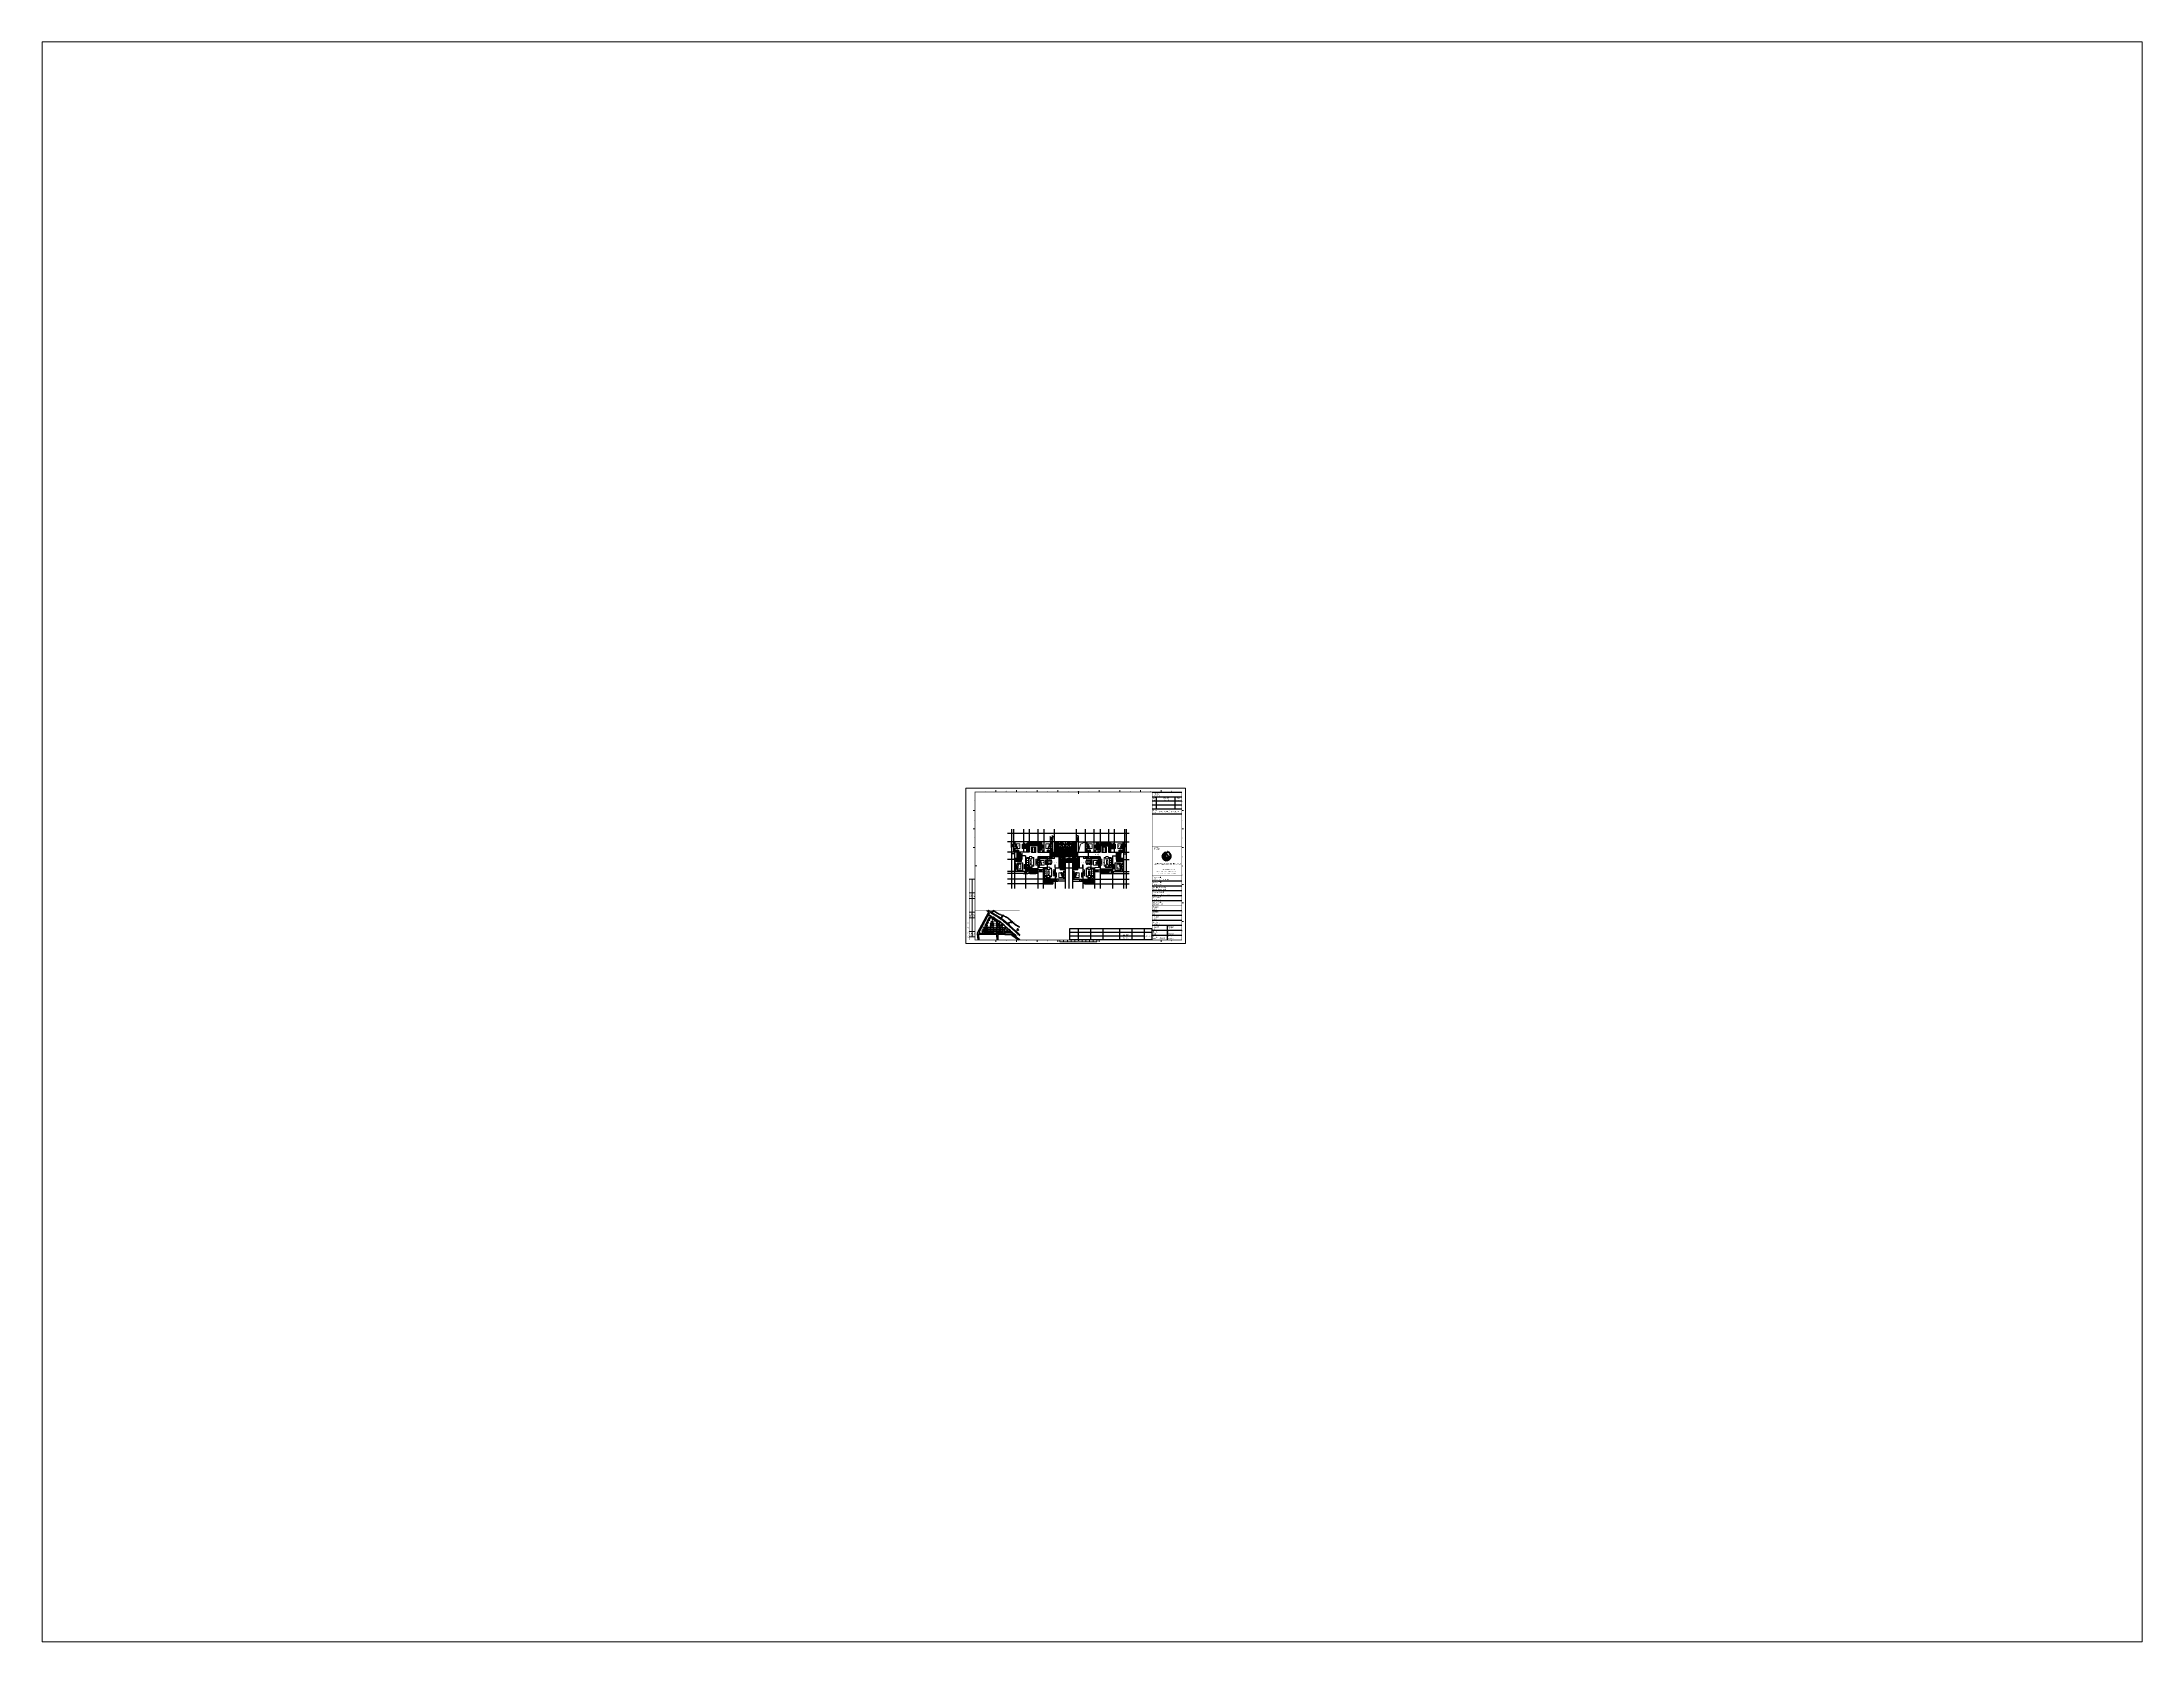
# Paper-space layout 'Layout1' of a CAD drawing. Extents: x 1.05 to 9.45, y 0.8 to 7.2.
# The model-space entities are those that its viewports show. They can reach past a viewport. Long polylines and large blocks are cut down to what shows.
import ezdxf
from ezdxf.enums import TextEntityAlignment as Align

# ---------------------------------------------------------------- set-up
doc = ezdxf.new("R2010")
doc.units = 0
doc.header["$LTSCALE"] = 1000
doc.header["$MEASUREMENT"] = 0
for name, pattern in [('DASH', [0.35, 0.25, -0.1]), ('DASHED', [19.05, 12.7, -6.35]), ('DOTE', [2.42, 2, -0.2, 0.02, -0.2])]:
    doc.linetypes.add(name, pattern=pattern)
for name, color, linetype in [('0_厨卫', 154, 'Continuous'), ('0_铺地填充', 251, 'Continuous'), ('1', 3, 'Continuous'), ('DOTE', 1, 'Continuous'), ('FACE', 2, 'Continuous'), ('LOGO填充', 6, 'Continuous'), ('PUB_TEXT', 7, 'Continuous'), ('PUB_TITLE', 4, 'Continuous'), ('STAIR', 2, 'Continuous'), ('WINDOW', 4, 'Continuous'), ('ZOLOGO', 251, 'DOTE'), ('户型实用率', 140, 'Continuous')]:
    doc.layers.add(name, color=color, linetype=linetype)
for name, color, linetype, lineweight in [('0_家具', 31, 'Continuous', 9), ('0_栏杆', 163, 'Continuous', 5), ('0_看线', 180, 'Continuous', 9), ('0_空调', 31, 'Continuous', 9), ('图框', 7, 'Continuous', 5)]:
    doc.layers.add(name, color=color, linetype=linetype, lineweight=lineweight)
doc.styles.add('ca', font='NSimSun.ttf')
doc.styles.add('HT', font='SIMHEI.TTF')
doc.styles.add('TKZ1', font='SIMHEI.TTF', dxfattribs={"width": 0.7})
doc.styles.add('图签栏', font='SimSun.ttf')
doc.styles.add('黑体', font='SIMHEI.TTF', dxfattribs={"width": 0.8})
pattern_1 = [(0, (-939137.5, 392994.67), (0, 349.25), [254, -95.25]), (90, (-939137.5, 392994.67), (-349.25, 2e-14), [254, -95.25])]
pattern_2 = [(0, (0, 0), (0, 317.5), []), (90, (0, 0), (-317.5, 2e-14), [])]
pattern_3 = [(45, (-939137.5, 392994.67), (-224.5064, 224.5064), []), (135, (-939137.5, 392994.67), (-224.5064, -224.5064), [])]
pattern_4 = [(180, (2938772.66, 913845.94), (0, 317.5), []), (90, (2938772.66, 913845.94), (317.5, 2e-14), [])]
pattern_5 = [(135, (2072942.9, 392994.67), (224.5064, 224.5064), []), (45, (2072942.9, 392994.67), (224.5064, -224.5064), [])]
pattern_6 = [(180, (2075342.9, 392994.67), (0, 349.25), [254, -95.25]), (90, (2075342.9, 392994.67), (349.25, 2e-14), [254, -95.25])]

# ---------------------------------------------------------------- blocks, each defined once
blk = doc.blocks.new('A$C790473E3')
at = {"layer": 'FACE'}
blk.add_hatch(color=256, dxfattribs=at).paths.add_polyline_path([(12277, 22805, -0.435824235), (25158, 38243, 0.403498219), (8203, 25238, -0.615445175), (35207, 40694, 0.913169909), (6565, 13084, -0.185939164), (0, 27582, 2.294989808), (29364, 49669, -0.743374173), (29147, 8589, 0.270411317), (38508, 20344, -0.445662807), (20141, 12365, -0.326231715)])
h = blk.add_hatch(dxfattribs=at)
h.set_pattern_fill('ANSI31', color=256, scale=6118.035339, style=0)
h.set_pattern_definition([(45, (-835537.9, 198731.2), (-540.76303, 540.76303), [])])
h.paths.add_polyline_path([(34441, 22970, 1.00745479), (12277, 22805, 0.992600372)])
h.paths.add_polyline_path([(18828, 25457, -1), (32328, 25457, -1)], flags=16)
blk.add_circle((23359, 22970), 11082, dxfattribs=at)
at = {"layer": 'FACE', "color": 2}
blk.add_circle((25578, 25457), 6750, dxfattribs=at)
for centre, radius, start, end in [((24948, 24977), 25084, 174.0386918, 79.8615422), ((22101, 28855), 22137, 183.2971495, 225.4301049), ((22142, 25587), 19974, 49.1459566, 218.751509), ((25605, 26152), 17427, 56.5644406, 183.0045162), ((23426, 22946), 15395, 83.5395919, 171.435544), ((25891, 24539), 13724, 93.0612679, 187.2562244), ((23359, 22970), 11082, 253.1229538, 180.8510798), ((25737, 24611), 13464, 245.4400816, 341.523102), ((23075, 29161), 21450, 286.445455, 72.950093), ((23754, 22488), 14908, 291.2068091, 351.7329623)]:
    blk.add_arc(centre, radius, start, end, dxfattribs=at)
blk = doc.blocks.new('$titleblk$00000206')
at = {"layer": '1'}
for p, q in [((-90, 410), (-10, 410)), ((-90, 396.7), (-10, 396.7)), ((-90, 386), (-10, 386)), ((-90, 375.3), (-10, 375.3)), ((-90, 364.7), (-10, 364.7)), ((-90, 364.7), (-10, 364.7)), ((-90, 351.3), (-10, 351.3)), ((-90, 351.3), (-10, 351.3)), ((-79.3, 396.7), (-79.3, 364.7)), ((-28.7, 396.7), (-28.7, 364.7)), ((-90, 170), (-10, 170)), ((-90, 156.7), (-10, 156.7)), ((-90, 143.3), (-10, 143.3)), ((-90, 130), (-10, 130)), ((-90, 116.7), (-10, 116.7)), ((-90, 90), (-10, 90)), ((-90, 76.7), (-10, 76.7)), ((-90, 63.3), (-10, 63.3)), ((-90, 50), (-10, 50)), ((-90, 36.7), (-10, 36.7)), ((-90, 23.3), (-10, 23.3)), ((-50, 50), (-50, 10))]:
    blk.add_line(p, q, dxfattribs=at)
for points, const_width in [([(-90, 364.7), (-10, 364.7)], 0.667), ([(-90, 263.3), (-10, 263.3)], 0.667), ([(-90, 183.3), (-10, 183.3)], 0.8), ([(-90, 183.3), (-10, 183.3)], 0.667), ([(-90, 103.3), (-10, 103.3)], 0.8)]:
    blk.add_lwpolyline(points, dxfattribs=dict(at, const_width=const_width))
at = {"layer": '图框'}
for p, q in [((-594, 0), (-594, 420)), ((-594, 420), (0, 420)), ((-513.1, 415), (-513.1, 410)), ((-457.2, 415), (-457.2, 410)), ((-401.3, 415), (-401.3, 410)), ((-345.4, 415), (-345.4, 410)), ((-289.5, 410), (-289.5, 405)), ((-233.6, 415), (-233.6, 410)), ((-177.7, 415), (-177.7, 410)), ((-121.8, 415), (-121.8, 410)), ((-65.9, 415), (-65.9, 410)), ((0, 0), (0, 420)), ((-574, 360), (-569, 360)), ((-5, 360), (-10, 360)), ((-574, 310), (-569, 310)), ((-5, 310), (-10, 310)), ((-574, 260), (-569, 260)), ((-5, 260), (-10, 260)), ((-585, 174), (-569, 174)), ((-585, 174), (-569, 174)), ((-577, 18), (-577, 174)), ((-569, 210), (-564, 210)), ((-585, 137), (-569, 137)), ((-585, 122), (-569, 122)), ((-5, 160), (-10, 160)), ((-585, 85), (-569, 85)), ((-585, 70), (-569, 70)), ((-5, 110), (-10, 110)), ((-5, 60), (-10, 60)), ((-594, 0), (0, 0)), ((-585, 33), (-569, 33)), ((-585, 18), (-569, 18)), ((-513.1, 5), (-513.1, 10)), ((-457.2, 5), (-457.2, 10)), ((-401.3, 5), (-401.3, 10)), ((-345.4, 5), (-345.4, 10)), ((-339.5, 5), (-339.5, 10)), ((-339.5, 5), (-239.5, 5)), ((-329.5, 5), (-329.5, 10)), ((-319.5, 5), (-319.5, 10)), ((-309.5, 5), (-309.5, 10)), ((-299.5, 5), (-299.5, 10)), ((-289.5, 10), (-289.5, 15)), ((-279.5, 5), (-279.5, 10)), ((-269.5, 5), (-269.5, 10)), ((-259.5, 5), (-259.5, 10)), ((-249.5, 5), (-249.5, 10)), ((-239.5, 5), (-239.5, 10)), ((-233.6, 5), (-233.6, 10)), ((-65.9, 5), (-65.9, 10))]:
    blk.add_line(p, q, dxfattribs=at)
at = {"layer": '图框', "const_width": 1.2}
blk.add_lwpolyline([(-10, 410), (-569, 410), (-569, 10), (-10, 10)], close=True, dxfattribs=at)
at = {"layer": '图框'}
for points, const_width in [([(-289.5, 412.5), (-289.5, 415)], 0.3), ([(-90, 410), (-10, 410)], 1.2), ([(-90, 410), (-90, 10)], 1.2), ([(-90, 263.3), (-10, 263.3)], 0.6), ([(-569, 10), (-585, 10), (-585, 174), (-569, 174)], 0.6), ([(-7.5, 210), (-5, 210)], 0.3), ([(-289.5, 7.5), (-289.5, 5)], 0.3)]:
    blk.add_lwpolyline(points, dxfattribs=dict(at, const_width=const_width))
for points in [[(-292, 412.5), (-287, 412.5), (-289.5, 410)], [(-7.5, 212.5), (-7.5, 207.5), (-10, 210)], [(-287, 7.5), (-292, 7.5), (-289.5, 10)]]:
    blk.add_solid(points, dxfattribs=at)
at = {"layer": '图框', "linetype": 'ByBlock', "xscale": 0.0004999999946448952, "yscale": 0.0005000000001018634, "zscale": 0.0005}
blk.add_blockref('A$C790473E3', (-63.8, 224.2), dxfattribs=at)
at = {"layer": '1', "style": '图签栏'}
for s, height, p in [('出图记录', 2.83, (-85.5, 403.6)), ('Issue notes', 1.886, (-84.9, 398.8)), ('盖  章', 2.83, (-89.3, 358.6)), ('序号', 2.83, (-87.8, 391.3)), ('SEAL', 1.89, (-85.9, 353.5)), ('NO.', 1.89, (-85.7, 387.4)), ('修改内容', 2.83, (-61.5, 391.3)), ('DESCRIPTION', 1.886, (-61, 387.4)), ('日期', 2.83, (-23.1, 391.4)), ('DATE', 1.89, (-21.5, 387.5)), ('DESIGN FIRM', 1.886, (-85.7, 253.2)), ('审定人/日期', 3, (-88.4, 177.2)), ('AUTHORIZED FOR ISSUE BY /DATE', 2, (-88.1, 172.1)), ('AUDITED BY /DATE', 2, (-88.1, 158.8)), ('设计总负责人/日期', 3, (-88.3, 150.3)), ('设计人/日期', 3, (-88.3, 110.4)), ('审核人/日期', 3, (-88.3, 164)), ('PROJECT DIRECTOR /DATE', 2, (-88.2, 145.4)), ('专业负责人/日期', 3, (-88.3, 137.4)), ('CHECKED BY /DATE', 2, (-88.1, 118.8)), ('DISCIPLINE RESPONSIBLE BY /DATE', 2, (-88.1, 132.5)), ('校对人/日期', 3, (-88, 123.8)), ('项目名称', 3, (-88.3, 83.9)), ('子项名称', 3, (-88.3, 70.6)), ('PROJECT', 2, (-88.2, 78.9)), ('SUB ITEM', 2, (-88.2, 65.6)), ('建设单位', 3, (-88.1, 97.2)), ('CLIENT', 2, (-88, 92.2)), ('DESIGNED BY /DATE', 2, (-88, 105.8)), ('图  名', 3, (-88.1, 57.1)), ('工程编号', 3, (-88.3, 43.7)), ('日  期', 3, (-88.7, 16.8)), ('DRAWING TITLE', 2, (-88.1, 52.2)), ('比  例', 3, (-88.1, 30.3)), ('JOB NO.', 2, (-87.3, 38.8)), ('SCALE', 2, (-87.2, 25.5)), ('DATE', 2, (-86.9, 12.9)), ('专  业', 3, (-47.8, 30.3)), ('设计阶段', 3, (-47.6, 43.3)), ('DRAWING NO.', 2, (-47.6, 13.1)), ('DISCIPLINE', 2, (-47.4, 25.6)), ('图  号', 3, (-47.6, 17.2)), ('STATUS', 2, (-46.7, 39.3))]:
    blk.add_text(s, height=height, dxfattribs=at).set_placement(p)
at = {"layer": '1', "style": '图签栏', "width": 0.75}
blk.add_text('（所出施工图须加盖我院出图章，否则无效）', height=2.828, dxfattribs=at).set_placement((-74, 355.8))
at = {"layer": '1', "style": '图签栏'}
blk.add_text('设计单位', height=3, dxfattribs=at).set_placement((-78.6, 258.8), align=Align.MIDDLE)
for s, p in [('动 力', (-582.4, 129.1)), ('电气', (-574.4, 129.1)), ('给排水', (-582.4, 77.1)), ('暖 通', (-574.4, 77.1)), ('建 筑', (-582.8, 25.5)), ('结 构', (-574.8, 25.5))]:
    blk.add_text(s, height=2, rotation=90, dxfattribs=at).set_placement(p, align=Align.MIDDLE)
for s, height, p in [('Power', 2, (-578.1, 125.6)), ('Elec', 2, (-570.1, 126.2)), ('WS＆D', 2, (-577.8, 73.5)), ('HVAC', 2, (-570.3, 74.1)), ('日期', 2.02, (-586.9, 23.7)), ('工种会签/', 2.02, (-586.9, 10.9)), ('CONFIRMED BY /DATE', 2.02, (-586.9, 29.8)), ('Arch', 2, (-578, 22.5)), ('Stru', 2, (-570.6, 22.5))]:
    blk.add_text(s, height=height, rotation=90, dxfattribs=at).set_placement(p)
at = {"layer": '图框', "style": 'TKZ1'}
for s, height, width, p in [('1', 2.5, 0.85, (-541, 412.5)), ('2', 2.5, 0.85, (-485.2, 412.5)), ('3', 2.5, 0.85, (-429.2, 412.5)), ('4', 2.5, 0.85, (-373.3, 412.5)), ('5', 2.5, 0.85, (-317.5, 412.5)), ('6', 2.5, 0.85, (-261.5, 412.4)), ('7', 2.5, 0.85, (-205.7, 412.5)), ('8', 2.5, 0.85, (-149.8, 412.5)), ('9', 2.5, 0.85, (-93.8, 412.5)), ('10', 2.5, 0.85, (-38, 412.5)), ('A', 2.5, 0.85, (-571.5, 385)), ('A', 2.5, 0.85, (-7.5, 385)), ('C', 2.5, 0.85, (-571.5, 285)), ('B', 2.5, 0.85, (-571.5, 335)), ('C', 2.5, 0.85, (-7.5, 285)), ('B', 2.5, 0.85, (-7.5, 335)), ('D', 2.5, 0.85, (-571.5, 235)), ('D', 2.5, 0.85, (-7.5, 235)), ('NO.570 WEST HUAIHAI RD. SHANGHAI. 200052  P.R.C', 2, 0.75, (-50, 195.3)), ('Tel:86-21-61248000  Fax: 86-21-62838426', 2, 0.75, (-50, 190.3)), ('中国 上海 淮海西路   号    ', 2, 0.75, (-48.4, 200.3)), ('570     200052 ', 2, 0.75, (-35.3, 200.2)), ('E', 2.5, 0.85, (-7.5, 185)), ('F', 2.5, 0.85, (-7.5, 135)), ('G', 2.5, 0.85, (-7.5, 85)), ('1', 2.5, 0.85, (-541, 7.5)), ('2', 2.5, 0.85, (-485.2, 7.5)), ('3', 2.5, 0.85, (-429.2, 7.5)), ('4', 2.5, 0.85, (-373.3, 7.5)), ('10', 2.5, 0.85, (-38, 7.5)), ('H', 2.5, 0.85, (-7.5, 35))]:
    blk.add_text(s, height=height, dxfattribs=dict(at, width=width)).set_placement(p, align=Align.MIDDLE)
blk.add_text('上海水石建筑规划设计有限公司', height=3.6, dxfattribs=at).set_placement((-49.1, 216), align=Align.MIDDLE)
at = {"layer": '图框', "color": 2, "style": 'ca'}
blk.add_text('2011.08', height=2.5, dxfattribs=at).set_placement((-70, 13.7))
blk = doc.blocks.new('z03.')
at = {"layer": '0_家具'}
for p, q in [((375, 0), (-375, 0)), ((-375, -1500), (-375, 0)), ((375, 0), (375, -1500)), ((-761, -357), (-761, -456)), ((-761, -1044), (-761, -1143)), ((-661, -177), (-661, -637)), ((-661, -863), (-661, -1323)), ((-375, -182), (-594, -182)), ((-594, -632), (-375, -632)), ((-375, -868), (-594, -868)), ((-594, -1318), (-375, -1318)), ((-375, -1500), (375, -1500)), ((596, -182), (371, -182)), ((596, -632), (375, -632)), ((375, -868), (596, -868)), ((596, -1318), (375, -1318)), ((663, -637), (663, -177)), ((663, -1323), (663, -863)), ((713, -1044), (713, -1142)), ((763, -357), (763, -456)), ((763, -1044), (763, -1143))]:
    blk.add_line(p, q, dxfattribs=at)
at = {"layer": '0_家具', "color": 8, "linetype": 'DASH', "ltscale": 0.1}
for p, q in [((-325, -1450), (-325, -50)), ((-325, -50), (325, -50)), ((325, -1450), (-325, -1450)), ((-301, -249), (-301, -564)), ((-301, -936), (-301, -1251)), ((303, -564), (303, -249)), ((303, -1251), (303, -936)), ((325, -50), (325, -1450))]:
    blk.add_line(p, q, dxfattribs=at)
at = {"layer": '0_家具'}
for centre, radius, start, end in [((-471, -357), 290, 137.508319, 180), ((-446, -446), 316, 181.765138, 220.726543), ((-471, -1044), 290, 137.508319, 180), ((-446, -1133), 316, 181.765138, 220.726543), ((2017, -407), 2713, 174.802304, 185.197696), ((2017, -1093), 2713, 174.802304, 185.197696), ((-677, -168), 10.4, 69.095147, 137.508319), ((-677, -646), 10, 220.726543, 292.669991), ((-677, -855), 10.4, 69.095147, 137.508319), ((-677, -1333), 10, 220.726543, 292.669991), ((-680, -176), 19.1, 358.234861, 69.095147), ((-681, -637), 20, 292.669991, 0), ((-680, -863), 19.1, 358.234861, 69.095147), ((-681, -1323), 20, 292.669991, 0), ((-594, -249), 67.5, 90, 180), ((-594, -564), 67.5, 180, 270), ((-594, -936), 67.5, 90, 180), ((-594, -1251), 67.5, 180, 270), ((596, -249), 67.5, 0, 90), ((596, -564), 67.5, 270, 0), ((596, -936), 67.5, 0, 90), ((596, -1251), 67.5, 270, 0), ((683, -176), 19.1, 110.904853, 181.765139), ((683, -637), 20, 180, 247.330009), ((683, -863), 19.1, 110.904853, 181.765139), ((683, -1323), 20, 180, 247.330009), ((680, -168), 10.4, 42.491681, 110.904853), ((680, -646), 10, 247.330009, 319.273457), ((680, -855), 10.4, 42.491681, 110.904853), ((680, -1333), 10, 247.330009, 319.273457), ((473, -357), 290, 0, 42.491681), ((-2014, -407), 2713, 354.802304, 5.197696), ((448, -446), 316, 319.273457, 358.234862), ((473, -1044), 290, 0, 42.491681), ((-2014, -1093), 2713, 354.802304, 5.197696), ((448, -1133), 316, 319.273457, 358.234862), ((473, -1044), 240, 0, 18.255673), ((448, -1133), 266, 344.449448, 358.075856)]:
    blk.add_arc(centre, radius, start, end, dxfattribs=at)
at = {"layer": '0_家具', "color": 8, "linetype": 'DASH', "ltscale": 0.1}
for centre, start, end in [((-369, -249), 0, 90), ((-369, -564), 270, 0), ((-369, -936), 0, 90), ((-369, -1251), 270, 0), ((371, -249), 90, 180), ((371, -564), 180, 270), ((371, -936), 90, 180), ((371, -1251), 180, 270)]:
    blk.add_arc(centre, 67.5, start, end, dxfattribs=at)
blk = doc.blocks.new('kt2')
at = {"layer": '0_空调', "color": 8}
for p, q in [((-80, -320), (-80, -310)), ((283, -330), (-70, -330)), ((293, -310), (293, -320))]:
    blk.add_line(p, q, dxfattribs=at)
at = {"layer": '0_空调'}
blk.add_lwpolyline([(-380, -310), (380, -310, 0.4142136), (400, -290), (400, -20, 0.4142136), (380, 0), (-380, 0, 0.4142136), (-400, -20), (-400, -290, 0.4142136)], format="xyb", close=True, dxfattribs=at)
at = {"layer": '0_空调', "color": 8}
for points in [[(-331, 29), (109, 29), (109, 14), (-331, 14)], [(-310, -58), (26, -58), (26, -87), (-310, -87)], [(-310, -124), (26, -124), (26, -153), (-310, -153)], [(-310, -190), (26, -190), (26, -219), (-310, -219)]]:
    blk.add_lwpolyline(points, close=True, dxfattribs=at)
for centre, start, end in [((-70, -320), 180, 270), ((283, -320), 270, 0)]:
    blk.add_arc(centre, 10, start, end, dxfattribs=at)
blk = doc.blocks.new('ma2')
at = {"layer": '0_厨卫'}
for p, q in [((0, 0), (-166, 0)), ((0, 0), (166, 0)), ((-189, -22), (-189, -274)), ((-180, -230), (-180, -316)), ((-176, -279), (-176, -280)), ((189, -22), (189, -122)), ((189, -170), (189, -274)), ((192, -118), (222, -118)), ((192, -172), (222, -172)), ((230, -125), (230, -165))]:
    blk.add_line(p, q, dxfattribs=at)
at = {"layer": '0_厨卫', "color": 8}
for p, q in [((-180, -230), (-139, -212)), ((-180, -230), (0, -230)), ((-166, -274), (-171, -274)), ((-166, -253), (-166, -274)), ((-153, -36), (-153, -198)), ((-148, -235), (0, -235)), ((-139, -212), (0, -212)), ((0, -14), (-130, -14)), ((-130, -220), (0, -220)), ((-130, -250), (-130, -356)), ((0, -247), (-127, -247)), ((-119, -247), (0, -247)), ((-77, -636), (-102, -636)), ((93, -660), (-93, -660)), ((-68, -636), (-77, -636)), ((-68, -636), (0, -636)), ((0, -14), (130, -14)), ((139, -212), (0, -212)), ((130, -220), (0, -220)), ((180, -230), (0, -230)), ((148, -235), (0, -235)), ((119, -247), (0, -247)), ((0, -247), (127, -247)), ((68, -636), (0, -636)), ((0, -660), (93, -660)), ((68, -636), (77, -636)), ((77, -636), (102, -636)), ((130, -250), (130, -356)), ((180, -230), (139, -212)), ((153, -36), (153, -198)), ((166, -253), (166, -274)), ((166, -274), (171, -274)), ((176, -279), (176, -280)), ((180, -125), (180, -165)), ((180, -230), (180, -316)), ((192, -118), (187, -118)), ((192, -172), (187, -172)), ((189, -121), (189, -130)), ((189, -137), (189, -146)), ((189, -153), (189, -162))]:
    blk.add_line(p, q, dxfattribs=at)
blk.add_circle((53, -94), 11.4, dxfattribs=at)
at = {"layer": '0_厨卫'}
for centre, radius, start, end in [((-166, -22), 22.5, 90, 180), ((166, -22), 22.5, 0, 90), ((6806, -15), 7000, 182.124754, 183.600056), ((749, -321), 939, 188.177325, 199.537112), ((-123, -630), 13.5, 199.537112, 212.73514), ((-70, -597), 75.7, 212.73514, 236.25272), ((-116, -630), 13.5, 201.34013, 225.045667), ((-13, -423), 257, 247.157297, 272.879045), ((13, -423), 257, 267.120955, 292.842703), ((70, -597), 75.7, 303.74728, 327.26486), ((123, -630), 13.5, 327.26486, 340.462888), ((-749, -321), 939, 340.462685, 351.823783), ((-6806, -15), 7000, 356.399944, 357.875246), ((222, -125), 7.2, 0, 90), ((222, -165), 7.2, 270, 0)]:
    blk.add_arc(centre, radius, start, end, dxfattribs=at)
at = {"layer": '0_厨卫', "color": 8}
for centre, radius, start, end in [((316, -367), 499, 170.017725, 190.11488), ((-171, -279), 4.5, 90, 180), ((594, -353), 776, 187.523679, 201.34013), ((712, -340), 881, 175.710263, 198.294133), ((-148, -253), 18, 90, 180), ((-130, -36), 22.5, 90, 180), ((-130, -198), 22.5, 180, 270), ((-127, -250), 3.6, 90, 180), ((704, -353), 834, 180.181943, 198.497261), ((117, -396), 344, 225.045667, 228.077666), ((-100, -611), 25.3, 193.747056, 265.387626), ((-92, -626), 34, 231.931349, 272.579308), ((-70, -612), 18, 198.497261, 250.818748), ((-15, -386), 250, 255.848435, 273.407528), ((15, -386), 250, 266.592472, 284.151565), ((70, -612), 18, 289.181252, 341.502739), ((-704, -353), 834, 341.502739, 359.818057), ((92, -626), 34, 267.420692, 308.068651), ((100, -611), 25.3, 274.612374, 346.252944), ((-117, -396), 344, 311.922334, 314.954333), ((-712, -340), 881, 341.705867, 4.289737), ((116, -630), 13.5, 314.954333, 338.65987), ((127, -250), 3.6, 0, 90), ((-594, -353), 776, 338.65987, 352.476321), ((130, -36), 22.5, 0, 90), ((130, -198), 22.5, 270, 0), ((148, -253), 18, 0, 90), ((171, -279), 4.5, 0, 90), ((-316, -367), 499, 349.88512, 9.982275), ((187, -125), 7.2, 90, 180), ((187, -165), 7.2, 180, 270)]:
    blk.add_arc(centre, radius, start, end, dxfattribs=at)
blk = doc.blocks.new('A$C0FD84BE6')
at = {"layer": '0_空调', "color": 8}
for p, q in [((320, 10), (320, 20)), ((693, 20), (693, 10)), ((683, 0), (330, 0))]:
    blk.add_line(p, q, dxfattribs=at)
at = {"layer": '0_空调'}
blk.add_lwpolyline([(20, 20), (780, 20, 0.4142136), (800, 40), (800, 310, 0.4142136), (780, 330), (20, 330, 0.4142136), (0, 310), (0, 40, 0.4142136)], format="xyb", close=True, dxfattribs=at)
at = {"layer": '0_空调', "color": 8}
for points in [[(69, 359), (509, 359), (509, 344), (69, 344)], [(90, 272), (426, 272), (426, 243), (90, 243)], [(90, 206), (426, 206), (426, 177), (90, 177)], [(90, 140), (426, 140), (426, 111), (90, 111)]]:
    blk.add_lwpolyline(points, close=True, dxfattribs=at)
for centre, start, end in [((330, 10), 180, 270), ((683, 10), 270, 0)]:
    blk.add_arc(centre, 10, start, end, dxfattribs=at)
blk = doc.blocks.new('2362663456')
at = {"layer": '0_家具'}
for p, q in [((-550900, -222227), (-548900, -222227)), ((-550900, -223727), (-550900, -222227)), ((-548900, -223727), (-550900, -223727)), ((-549690, -223727), (-550274, -222227)), ((-549868, -222176), (-550261, -222176)), ((-550261, -222176), (-549639, -223778)), ((-549499, -223778), (-549868, -222176)), ((-549639, -223778), (-549499, -223778)), ((-549410, -223727), (-549410, -222227)), ((-549360, -223727), (-549360, -222227)), ((-548900, -222977), (-549360, -222977)), ((-549321, -222265), (-548938, -222265)), ((-549321, -222939), (-549321, -222265)), ((-548938, -222939), (-549321, -222939)), ((-549321, -223015), (-548938, -223015)), ((-549321, -223689), (-549321, -223015)), ((-548938, -223689), (-549321, -223689)), ((-548932, -221946), (-549305, -221946)), ((-548932, -224009), (-549305, -224009)), ((-549222, -221839), (-549265, -221946)), ((-549265, -221946), (-549222, -222053)), ((-549265, -224009), (-549222, -223902)), ((-549222, -224116), (-549265, -224009)), ((-549119, -221794), (-549222, -221839)), ((-549222, -222053), (-549119, -222097)), ((-549222, -223902), (-549119, -223858)), ((-549119, -224160), (-549222, -224116)), ((-549119, -221753), (-549119, -222138)), ((-549015, -221839), (-549119, -221794)), ((-549119, -222097), (-549015, -222053)), ((-549119, -224202), (-549119, -223816)), ((-549119, -223858), (-549015, -223902)), ((-549015, -224116), (-549119, -224160)), ((-548972, -221946), (-549015, -221839)), ((-549015, -222053), (-548972, -221946)), ((-549015, -223902), (-548972, -224009)), ((-548972, -224009), (-549015, -224116)), ((-548938, -222265), (-548938, -222939)), ((-548938, -223015), (-548938, -223689)), ((-548900, -222227), (-548900, -223727))]:
    blk.add_line(p, q, dxfattribs=at)
for points in [[(-549306, -222204), (-548900, -222204), (-548900, -221704), (-549332, -221704), (-549332, -222204)], [(-549306, -223751), (-548900, -223751), (-548900, -224251), (-549332, -224251), (-549332, -223751)]]:
    blk.add_lwpolyline(points, close=True, dxfattribs=at)
at = {"layer": '0_家具', "color": 8}
for points in [[(-549306, -222181), (-548924, -222181), (-548924, -221734), (-549306, -221734)], [(-549306, -223774), (-548924, -223774), (-548924, -224221), (-549306, -224221)]]:
    blk.add_lwpolyline(points, close=True, dxfattribs=at)
blk = doc.blocks.new('A$C37A63D83')
at = {"layer": '0_厨卫'}
for p, q in [((0, 125), (0, 165)), ((38, 172), (7, 172)), ((38, 118), (7, 118)), ((40, 170), (40, 275)), ((40, 23), (40, 122)), ((229, 0), (63, 0)), ((229, 0), (396, 0)), ((405, 279), (405, 280)), ((409, 230), (409, 316)), ((418, 23), (418, 275))]:
    blk.add_line(p, q, dxfattribs=at)
at = {"layer": '0_厨卫', "color": 8}
for p, q in [((38, 172), (42, 172)), ((38, 118), (42, 118)), ((40, 153), (40, 162)), ((40, 137), (40, 146)), ((40, 121), (40, 130)), ((49, 230), (49, 316)), ((49, 230), (229, 230)), ((49, 230), (91, 212)), ((49, 125), (49, 165)), ((54, 279), (54, 280)), ((63, 275), (58, 275)), ((63, 253), (63, 275)), ((76, 36), (76, 198)), ((81, 235), (229, 235)), ((91, 212), (229, 212)), ((99, 250), (99, 356)), ((99, 221), (229, 221)), ((229, 14), (99, 14)), ((229, 247), (103, 247)), ((111, 247), (229, 247)), ((152, 636), (128, 636)), ((136, 660), (323, 660)), ((229, 660), (136, 660)), ((162, 636), (152, 636)), ((162, 636), (229, 636)), ((297, 636), (229, 636)), ((229, 247), (356, 247)), ((348, 247), (229, 247)), ((378, 235), (229, 235)), ((409, 230), (229, 230)), ((360, 221), (229, 221)), ((368, 212), (229, 212)), ((229, 14), (360, 14)), ((297, 636), (307, 636)), ((307, 636), (331, 636)), ((360, 250), (360, 356)), ((409, 230), (368, 212)), ((382, 36), (382, 198)), ((396, 253), (396, 275)), ((396, 275), (400, 275))]:
    blk.add_line(p, q, dxfattribs=at)
blk.add_circle((176, 95), 11.4, dxfattribs=at)
at = {"layer": '0_厨卫'}
for centre, radius, start, end in [((7, 165), 7.2, 90, 180), ((7, 125), 7.2, 180, 270), ((7035, 15), 7000, 176.399944, 177.875246), ((63, 23), 22.5, 180, 270), ((979, 321), 939, 160.462685, 171.823783), ((107, 630), 13.5, 147.26486, 160.462888), ((159, 597), 75.7, 123.74728, 147.26486), ((217, 423), 257, 87.120955, 112.842703), ((242, 423), 257, 67.157297, 92.879045), ((300, 597), 75.7, 32.73514, 56.25272), ((346, 630), 13.5, 21.34013, 45.045667), ((352, 630), 13.5, 19.537112, 32.73514), ((-520, 321), 939, 8.177325, 19.537112), ((396, 23), 22.5, 270, 0), ((-6576, 15), 7000, 2.124754, 3.600056)]:
    blk.add_arc(centre, radius, start, end, dxfattribs=at)
at = {"layer": '0_厨卫', "color": 8}
for centre, radius, start, end in [((42, 165), 7.2, 0, 90), ((42, 125), 7.2, 270, 0), ((545, 367), 499, 169.88512, 189.982275), ((824, 353), 776, 158.65987, 172.476321), ((58, 279), 4.5, 180, 270), ((942, 340), 881, 161.705867, 184.289737), ((81, 253), 18, 180, 270), ((99, 198), 22.5, 90, 180), ((99, 36), 22.5, 180, 270), ((933, 353), 834, 161.502739, 179.818057), ((103, 250), 3.6, 180, 270), ((113, 630), 13.5, 134.954333, 158.65987), ((347, 396), 344, 131.922334, 134.954333), ((130, 611), 25.3, 94.612374, 166.252944), ((138, 626), 34, 87.420692, 128.068651), ((159, 612), 18, 109.181252, 161.502739), ((214, 386), 250, 86.592472, 104.151565), ((245, 386), 250, 75.848435, 93.407528), ((300, 612), 18, 18.497261, 70.818748), ((-474, 353), 834, 0.181943, 18.497261), ((321, 626), 34, 51.931349, 92.579308), ((329, 611), 25.3, 13.747056, 85.387626), ((112, 396), 344, 45.045667, 48.077666), ((-483, 340), 881, 355.710263, 18.294133), ((356, 250), 3.6, 270, 0), ((-365, 353), 776, 7.523679, 21.34013), ((360, 198), 22.5, 0, 90), ((360, 36), 22.5, 270, 0), ((378, 253), 18, 270, 0), ((400, 279), 4.5, 270, 0), ((-86, 367), 499, 350.017725, 10.11488)]:
    blk.add_arc(centre, radius, start, end, dxfattribs=at)
blk = doc.blocks.new('dfdsf')
at = {"layer": '0_厨卫'}
for p, q in [((-6119, -27345), (-6119, -27726)), ((-5626, -27307), (-6081, -27307)), ((-6081, -27765), (-5626, -27765)), ((-5588, -27726), (-5588, -27345))]:
    blk.add_line(p, q, dxfattribs=at)
at = {"layer": '0_厨卫', "color": 8}
for p, q in [((-6068, -27695), (-6068, -27428)), ((-6049, -27409), (-5869, -27409)), ((-5658, -27714), (-6049, -27714)), ((-5872, -27364), (-5886, -27364)), ((-5867, -27351), (-5876, -27341)), ((-5867, -27377), (-5876, -27387)), ((-5870, -27392), (-5866, -27466)), ((-5866, -27466), (-5841, -27466)), ((-5854, -27345), (-5854, -27332)), ((-5854, -27383), (-5854, -27396)), ((-5837, -27392), (-5841, -27466)), ((-5831, -27341), (-5840, -27350)), ((-5831, -27387), (-5840, -27377)), ((-5838, -27409), (-5658, -27409)), ((-5835, -27364), (-5821, -27364)), ((-5639, -27428), (-5639, -27695))]:
    blk.add_line(p, q, dxfattribs=at)
for centre, radius in [((-5854, -27364), 32.3), ((-5855, -27549), 25.4), ((-5854, -27364), 18.8), ((-5855, -27549), 16)]:
    blk.add_circle(centre, radius, dxfattribs=at)
at = {"layer": '0_厨卫'}
for centre, start, end in [((-6081, -27345), 90, 180), ((-6081, -27726), 180, 270), ((-5626, -27345), 0, 90), ((-5626, -27726), 270, 0)]:
    blk.add_arc(centre, 38.1, start, end, dxfattribs=at)
at = {"layer": '0_厨卫', "color": 8}
for centre, start, end in [((-6049, -27428), 90, 180), ((-6049, -27695), 180, 270), ((-5658, -27428), 0, 90), ((-5658, -27695), 270, 0)]:
    blk.add_arc(centre, 19.1, start, end, dxfattribs=at)
blk = doc.blocks.new('ytjhgkj')
at = {"layer": '0_家具', "ltscale": 0.5}
blk.add_lwpolyline([(34949, 26116), (34599, 26116), (34599, 27516), (34949, 27516)], close=True, dxfattribs=at)
at = {"layer": '0_家具', "color": 251, "ltscale": 40}
for points in [[(34929, 26136), (34619, 26136), (34619, 27496), (34929, 27496)], [(34739, 27349), (34681, 27349), (34681, 26283), (34739, 26283)], [(34681, 27110), (34599, 27110), (34599, 27062), (34681, 27062)], [(34681, 26644), (34599, 26644), (34599, 26596), (34681, 26596)]]:
    blk.add_lwpolyline(points, close=True, dxfattribs=at)
blk = doc.blocks.new('543532535')
at = {"layer": '0_家具'}
for p, q in [((-485, -524), (-2485, -524)), ((-2485, -524), (-2485, -2024)), ((-2485, -1274), (-2025, -1274)), ((-2485, -2024), (-485, -2024)), ((-2453, -242), (-2079, -242)), ((-2453, -2305), (-2079, -2305)), ((-2446, -562), (-2446, -1235)), ((-2063, -562), (-2446, -562)), ((-2446, -1235), (-2063, -1235)), ((-2446, -1312), (-2446, -1985)), ((-2063, -1312), (-2446, -1312)), ((-2446, -1985), (-2063, -1985)), ((-2412, -242), (-2370, -135)), ((-2370, -349), (-2412, -242)), ((-2370, -2198), (-2412, -2305)), ((-2412, -2305), (-2370, -2412)), ((-2370, -135), (-2266, -91)), ((-2266, -393), (-2370, -349)), ((-2266, -2154), (-2370, -2198)), ((-2370, -2412), (-2266, -2456)), ((-2266, -49), (-2266, -435)), ((-2266, -91), (-2162, -135)), ((-2162, -349), (-2266, -393)), ((-2266, -2498), (-2266, -2113)), ((-2162, -2198), (-2266, -2154)), ((-2266, -2456), (-2162, -2412)), ((-2162, -135), (-2119, -242)), ((-2119, -242), (-2162, -349)), ((-2119, -2305), (-2162, -2198)), ((-2162, -2412), (-2119, -2305)), ((-2063, -1235), (-2063, -562)), ((-2063, -1985), (-2063, -1312)), ((-2025, -2024), (-2025, -524)), ((-1974, -2024), (-1974, -524)), ((-1885, -2074), (-1517, -473)), ((-1746, -2074), (-1885, -2074)), ((-1123, -473), (-1746, -2074)), ((-1695, -2024), (-1111, -524)), ((-1517, -473), (-1123, -473)), ((-485, -2024), (-485, -524))]:
    blk.add_line(p, q, dxfattribs=at)
for points in [[(-2078, -500), (-2485, -500), (-2485, 0), (-2053, 0), (-2053, -500)], [(-2078, -2047), (-2485, -2047), (-2485, -2547), (-2053, -2547), (-2053, -2047)]]:
    blk.add_lwpolyline(points, close=True, dxfattribs=at)
blk.add_lwpolyline([(-1606, -524), (-1606, 0), (215, 0), (215, -2547), (-1606, -2547), (-1606, -2024)], dxfattribs=at)
at = {"layer": '0_家具', "color": 8}
for points in [[(-2078, -477), (-2461, -477), (-2461, -30), (-2078, -30)], [(-2078, -2070), (-2461, -2070), (-2461, -2517), (-2078, -2517)]]:
    blk.add_lwpolyline(points, close=True, dxfattribs=at)
blk.add_lwpolyline([(-1506, -524), (-1506, -100), (115, -100), (115, -2447), (-1506, -2447), (-1506, -2024)], dxfattribs=at)
blk = doc.blocks.new('A$C2FB07499')
at = {"layer": '0_家具', "ltscale": 0.5}
blk.add_lwpolyline([(500, 0), (0, 0), (0, 2000), (500, 2000)], close=True, dxfattribs=at)
at = {"layer": '0_家具', "color": 251, "ltscale": 40}
for points in [[(470, 30), (30, 30), (30, 1970), (470, 1970)], [(368, 1572), (415, 1572), (415, 428), (368, 428)], [(415, 1381), (480, 1381), (480, 1343), (415, 1343)], [(415, 717), (480, 717), (480, 679), (415, 679)]]:
    blk.add_lwpolyline(points, close=True, dxfattribs=at)
blk = doc.blocks.new('A$C76F765E6')
at = {"layer": '0_家具', "ltscale": 20}
for p, q in [((0, 834), (0, 3066)), ((882, 3101), (64, 3101)), ((882, 799), (64, 799)), ((848, 2950), (85, 2950)), ((871, 2927), (871, 1623)), ((871, 1577), (871, 973)), ((905, 2973), (905, 3078)), ((905, 927), (905, 822)), ((1039, 883), (1039, 70)), ((1167, 905), (1062, 905)), ((1109, 0), (2021, 1)), ((1917, 871), (1213, 871)), ((1231, 3562), (1231, 2843)), ((1935, 3628), (1297, 3628)), ((1297, 2777), (1935, 2777)), ((1331, 1223), (1331, 2316)), ((1331, 2316), (1804, 2316)), ((1804, 1223), (1331, 1223)), ((1804, 2316), (1804, 1223)), ((2068, 906), (1963, 906)), ((2001, 2843), (2001, 3562)), ((2091, 883), (2091, 71))]:
    blk.add_line(p, q, dxfattribs=at)
at = {"layer": '0_家具', "color": 8}
for p, q in [((64, 2973), (64, 3043)), ((64, 2927), (64, 2323)), ((64, 2277), (64, 1623)), ((64, 1577), (64, 973)), ((64, 927), (64, 857)), ((85, 2300), (848, 2300)), ((85, 1600), (848, 1600)), ((87, 3066), (848, 3066)), ((87, 2950), (848, 2950)), ((87, 950), (848, 950)), ((87, 834), (848, 834)), ((236, 2927), (236, 973)), ((301, 3195), (372, 3195)), ((301, 3172), (372, 3172)), ((301, 3147), (372, 3147)), ((301, 3125), (372, 3125)), ((317, 3260), (1230, 3260)), ((317, 3101), (317, 3260)), ((356, 3218), (1229, 3218)), ((356, 3101), (356, 3218)), ((398, 3273), (398, 3202)), ((418, 3273), (418, 3202)), ((468, 3273), (468, 3202)), ((496, 3273), (496, 3202)), ((538, 3273), (538, 3202)), ((538, 3260), (538, 3202)), ((580, 3273), (580, 3202)), ((703, 3273), (703, 3202)), ((745, 3273), (745, 3202)), ((781, 3273), (781, 3202)), ((823, 3273), (823, 3202)), ((823, 3260), (823, 3202)), ((865, 3273), (865, 3202)), ((871, 3043), (871, 2973)), ((871, 857), (871, 927)), ((906, 522), (906, 451)), ((948, 522), (948, 451)), ((990, 3273), (990, 3202)), ((999, 522), (999, 451)), ((1032, 3273), (1032, 3202)), ((1041, 502), (1039, 502)), ((1068, 3273), (1068, 3202)), ((1073, 87), (1074, 848)), ((1166, 64), (1096, 64)), ((1097, 871), (1167, 870)), ((1110, 3273), (1110, 3202)), ((1110, 3260), (1110, 3202)), ((1152, 3273), (1152, 3202)), ((1212, 65), (1166, 64)), ((1189, 86), (1190, 849)), ((1189, 86), (1190, 849)), ((1189, 87), (1190, 848)), ((1939, 293), (1189, 292)), ((1939, 237), (1189, 236)), ((1962, 65), (1209, 65)), ((1266, 3562), (1266, 2843)), ((1935, 3593), (1297, 3593)), ((1297, 2812), (1935, 2812)), ((1364, 1256), (1364, 2283)), ((1364, 2283), (1771, 2283)), ((1771, 1256), (1364, 1256)), ((1771, 2283), (1771, 1256)), ((1939, 88), (1940, 849)), ((2032, 65), (1962, 65)), ((2033, 871), (1963, 871)), ((1966, 2843), (1966, 3562)), ((2001, 3260), (2605, 3260)), ((2001, 3218), (2605, 3218)), ((2025, 3273), (2025, 3202)), ((2055, 88), (2056, 848)), ((2066, 3260), (2066, 3202)), ((2091, 518), (2535, 518)), ((2091, 476), (2605, 476)), ((2115, 3273), (2115, 3202)), ((2157, 3273), (2157, 3202)), ((2193, 3273), (2193, 3202)), ((2197, 522), (2197, 451)), ((2235, 3273), (2235, 3202)), ((2235, 3260), (2235, 3202)), ((2239, 522), (2239, 451)), ((2277, 3273), (2277, 3202)), ((2290, 522), (2290, 451)), ((2366, 522), (2366, 451)), ((2376, 3273), (2376, 3202)), ((2408, 522), (2408, 451)), ((2411, 3273), (2411, 3202)), ((2453, 3273), (2453, 3202)), ((2453, 3260), (2453, 3202)), ((2459, 522), (2459, 451)), ((2495, 3273), (2495, 3202)), ((2535, 3177), (2605, 3177)), ((2535, 3135), (2605, 3135)), ((2535, 3093), (2605, 3093)), ((2535, 2917), (2605, 2917)), ((2535, 2875), (2605, 2875)), ((2535, 2833), (2605, 2833)), ((2535, 2792), (2605, 2792)), ((2535, 2666), (2605, 2666)), ((2535, 2624), (2605, 2624)), ((2535, 2582), (2605, 2582)), ((2535, 2540), (2605, 2540)), ((2535, 2339), (2605, 2339)), ((2535, 2297), (2605, 2297)), ((2535, 2255), (2605, 2255)), ((2535, 2213), (2605, 2213)), ((2535, 2029), (2605, 2029)), ((2535, 1987), (2605, 1987)), ((2535, 1942), (2605, 1942)), ((2535, 1900), (2605, 1900)), ((2535, 1861), (2605, 1861)), ((2535, 1858), (2605, 1858)), ((2535, 1819), (2605, 1819)), ((2535, 1777), (2605, 1777)), ((2535, 1736), (2605, 1736)), ((2535, 1607), (2605, 1607)), ((2535, 1481), (2605, 1481)), ((2535, 1439), (2605, 1439)), ((2535, 1347), (2605, 1347)), ((2535, 1305), (2605, 1305)), ((2535, 1230), (2605, 1230)), ((2535, 1188), (2605, 1188)), ((2535, 1146), (2605, 1146)), ((2535, 1104), (2605, 1104)), ((2535, 979), (2605, 979)), ((2535, 937), (2605, 937)), ((2535, 895), (2605, 895)), ((2535, 853), (2605, 853)), ((2535, 727), (2605, 727)), ((2535, 685), (2605, 685)), ((2535, 643), (2605, 643)), ((2535, 602), (2605, 602)), ((2535, 522), (2535, 451)), ((2561, 3273), (2561, 3093)), ((2561, 3093), (2561, 1987)), ((2561, 1652), (2561, 1305)), ((2561, 1020), (2561, 451))]:
    blk.add_line(p, q, dxfattribs=at)
at = {"layer": '0_家具'}
for p, q in [((1231, 3273), (301, 3273)), ((301, 3101), (301, 3273)), ((301, 697), (301, 799)), ((1230, 3202), (372, 3202)), ((372, 3101), (372, 3202)), ((372, 697), (372, 799)), ((883, 522), (1039, 522)), ((883, 451), (1039, 451)), ((2605, 3273), (2001, 3273)), ((2535, 3202), (2001, 3202)), ((2091, 522), (2535, 522)), ((2091, 451), (2605, 451)), ((2535, 522), (2535, 3202)), ((2605, 451), (2605, 3273))]:
    blk.add_line(p, q, dxfattribs=at)
at = {"layer": '0_家具', "ltscale": 20}
blk.add_lwpolyline([(186, 697), (883, 697), (883, 0), (186, 0)], close=True, dxfattribs=at)
at = {"layer": '0_家具', "color": 8}
blk.add_lwpolyline([(270, 613), (799, 613), (799, 84), (270, 84)], close=True, dxfattribs=at)
at = {"layer": '0_家具', "ltscale": 20}
for centre, major_axis, ratio, start_param, end_param in [((61, 3031), (-49.4, 49.4), 1, -0.8330055, 0.2609026), ((848, 2973), (-16.2, 16.2), 1, 2.3561945, 3.9269908), ((848, 2927), (-16.2, 16.2), 1, 3.9269908, 5.4977871), ((888, 2973), (11.2, 13.6), 0.9850312, 2.2527234, 5.394316), ((882, 3078), (16.2, 16.2), 1, 5.4977871, 7.0685835), ((1062, 883), (-16.2, 16.2), 1, -0.7865638, 0.7842325), ((1109, 70), (49.7, 49.7), 1, 2.3561945, 3.9269908), ((1167, 888), (-12.4, 12.5), 0.9797224, 2.3471053, 5.488698), ((1167, 848), (16.2, 16.2), 1, 5.4966215, 7.0674178), ((1213, 849), (-16.2, 16.2), 1, -0.7865638, 0.7842325), ((1213, 849), (-16.2, 16.2), 1, -0.7865638, 0.7842325), ((1297, 3562), (-46.6, 46.6), 1, -0.7853982, 0.7853982), ((1297, 2843), (46.6, 46.6), 1, 2.3561945, 3.9269908), ((1917, 849), (16.2, 16.2), 1, 5.4966215, 7.0674178), ((1935, 3562), (46.6, 46.6), 1, 5.4977871, 7.0685835), ((1935, 2843), (-46.6, 46.6), 1, 2.3561945, 3.9269908), ((1963, 848), (-16.2, 16.2), 1, -0.7865638, 0.7842325), ((1963, 889), (17.5, 2.2), 0.9843242, 1.4472863, 4.588879), ((2021, 71), (49.7, 49.7), 1, 3.9269908, 5.4977871), ((2068, 883), (16.2, 16.2), 1, 5.4966215, 7.0674178)]:
    blk.add_ellipse(centre, major_axis=major_axis, ratio=ratio, start_param=start_param, end_param=end_param, dxfattribs=at)
at = {"layer": '0_家具', "ltscale": 20, "extrusion": (0, 0, -1)}
for centre, major_axis, ratio, start_param, end_param in [((61, 869), (49.4, 49.4), 1, 2.3085872, 3.4024952), ((848, 2927), (16.2, 16.2), 1, -0.7853982, 0.7853982), ((848, 2323), (-16.2, 16.2), 1, 2.3561945, 3.9269908), ((848, 2277), (16.2, 16.2), 1, -0.7853982, 0.7853982), ((848, 1623), (-16.2, 16.2), 1, 2.3561945, 3.9269908), ((848, 1577), (16.2, 16.2), 1, -0.7853982, 0.7853982), ((848, 973), (16.2, 16.2), 1, 0.7853982, 2.3561945), ((848, 927), (16.2, 16.2), 1, -0.7853982, 0.7853982), ((888, 927), (-10.7, 13.9), 0.9885998, -0.9197542, 2.2218385), ((882, 822), (-16.2, 16.2), 1, 2.3561945, 3.9269908)]:
    blk.add_ellipse(centre, major_axis=major_axis, ratio=ratio, start_param=start_param, end_param=end_param, dxfattribs=at)
at = {"layer": '0_家具', "color": 8}
for centre, major_axis, start_param, end_param in [((87, 3043), (16.4, 16.4), 0.7853982, 2.3561945), ((87, 2973), (16.4, 16.4), 2.3561945, 3.9269908), ((87, 2927), (-16.4, 16.4), -0.7853982, 0.7853982), ((212, 2927), (16.4, 16.4), 5.4977871, 6.979874), ((212, 2927), (-16.4, 16.4), 3.9269908, 5.4090777), ((259, 973), (-16.4, 16.4), 0.7853982, 2.2674851), ((848, 3043), (16.2, 16.2), 5.4977871, 7.0685835), ((1096, 87), (16.4, 16.4), 2.3550289, 3.9258252), ((1097, 848), (-16.2, 16.2), -0.7865638, 0.7842325), ((1166, 87), (16.4, 16.4), 3.9258252, 5.4966215), ((1166, 88), (16.4, 16.4), 3.9258252, 5.4079121), ((1166, 88), (-16.4, 16.4), 2.3550289, 3.8371158), ((1212, 87), (16.4, 16.4), 2.3550289, 3.9258252), ((1212, 88), (16.4, 16.4), 2.4437383, 3.9258252), ((1212, 88), (-16.4, 16.4), 0.872942, 2.3550289), ((1297, 3562), (-22, 22), -0.7853982, 0.7853982), ((1297, 2843), (22, 22), 2.3561945, 3.9269908), ((1916, 88), (16.4, 16.4), 3.9258252, 5.4966215), ((1935, 3562), (22, 22), 5.4977871, 7.0685835), ((1935, 2843), (-22, 22), 2.3561945, 3.9269908), ((1962, 88), (16.4, 16.4), 2.3550289, 3.9258252), ((2032, 88), (16.4, 16.4), 3.9258252, 5.4966215), ((2033, 848), (16.2, 16.2), 5.4966215, 7.0674178)]:
    blk.add_ellipse(centre, major_axis=major_axis, ratio=1, start_param=start_param, end_param=end_param, dxfattribs=at)
at = {"layer": '0_家具', "color": 8, "extrusion": (0, 0, -1)}
for centre, major_axis, start_param, end_param in [((87, 2927), (16.4, 16.4), 3.9269908, 5.4090777), ((87, 2323), (-16.4, 16.4), 4.0157003, 5.4977871), ((87, 2277), (16.4, 16.4), 3.9269908, 5.4090777), ((87, 1623), (-16.4, 16.4), 4.0157003, 5.4977871), ((87, 1577), (16.4, 16.4), 3.9269908, 5.4090777), ((87, 973), (16.4, 16.4), 2.3561945, 3.9269908), ((87, 927), (-16.4, 16.4), 5.4977871, 7.0685835), ((87, 857), (-16.4, 16.4), 3.9269908, 5.4977871), ((212, 973), (16.4, 16.4), 0.7853982, 2.2674851), ((259, 2927), (-16.4, 16.4), 5.4977871, 6.979874), ((259, 2927), (16.4, 16.4), 3.9269908, 5.4090777), ((848, 857), (-16.2, 16.2), 2.3561945, 3.9269908)]:
    blk.add_ellipse(centre, major_axis=major_axis, ratio=1, start_param=start_param, end_param=end_param, dxfattribs=at)
blk = doc.blocks.new('A$C47FF6457')
at = {"layer": '0_家具'}
for p, q in [((0, 1556), (0, 1457)), ((0, 956), (0, 857)), ((0, 357), (0, 257)), ((50, 956), (50, 858)), ((50, 357), (50, 258)), ((100, 1277), (100, 1737)), ((100, 677), (100, 1137)), ((100, 77), (100, 537)), ((167, 1732), (392, 1732)), ((167, 1282), (388, 1282)), ((388, 1132), (167, 1132)), ((167, 682), (388, 682)), ((388, 532), (167, 532)), ((167, 82), (388, 82)), ((388, 1800), (1138, 1800)), ((388, 1800), (388, 0)), ((1138, 0), (1138, 1800)), ((1138, 1732), (1357, 1732)), ((1357, 1282), (1138, 1282)), ((1138, 1132), (1357, 1132)), ((1357, 682), (1138, 682)), ((1138, 532), (1357, 532)), ((1357, 82), (1138, 82)), ((1425, 1737), (1425, 1277)), ((1425, 1137), (1425, 677)), ((1425, 537), (1425, 77)), ((1525, 1556), (1525, 1457)), ((1525, 956), (1525, 857)), ((1525, 357), (1525, 257)), ((1138, 0), (388, 0))]:
    blk.add_line(p, q, dxfattribs=at)
at = {"layer": '0_家具', "color": 8, "linetype": 'DASH', "ltscale": 0.1}
for p, q in [((1088, 1750), (438, 1750)), ((438, 1750), (438, 50)), ((438, 50), (1088, 50)), ((460, 1349), (460, 1664)), ((460, 749), (460, 1064)), ((460, 150), (460, 465)), ((1065, 1664), (1065, 1349)), ((1065, 1064), (1065, 749)), ((1065, 465), (1065, 150)), ((1088, 50), (1088, 1750))]:
    blk.add_line(p, q, dxfattribs=at)
at = {"layer": '0_家具'}
for centre, radius, start, end in [((290, 1556), 290, 137.508319, 180), ((315, 1467), 316, 181.765138, 220.726543), ((290, 956), 290, 137.508319, 180), ((315, 867), 316, 181.765138, 220.726543), ((290, 357), 290, 137.508319, 180), ((315, 267), 316, 181.765138, 220.726543), ((290, 956), 240, 161.744327, 180), ((315, 867), 266, 181.924144, 195.550552), ((290, 357), 240, 161.744327, 180), ((315, 267), 266, 181.924144, 195.550552), ((2778, 1507), 2713, 174.802304, 185.197696), ((2778, 907), 2713, 174.802304, 185.197696), ((2778, 307), 2713, 174.802304, 185.197696), ((84, 1745), 10.4, 69.095147, 137.508319), ((84, 1267), 10, 220.726543, 292.669991), ((84, 1146), 10.4, 69.095147, 137.508319), ((84, 668), 10, 220.726543, 292.669991), ((84, 546), 10.4, 69.095147, 137.508319), ((84, 68), 10, 220.726543, 292.669991), ((81, 1737), 19.1, 358.234861, 69.095147), ((80, 1277), 20, 292.669991, 0), ((81, 1137), 19.1, 358.234861, 69.095147), ((80, 677), 20, 292.669991, 0), ((81, 538), 19.1, 358.234861, 69.095147), ((80, 77), 20, 292.669991, 0), ((167, 1664), 67.5, 90, 180), ((167, 1349), 67.5, 180, 270), ((167, 1064), 67.5, 90, 180), ((167, 749), 67.5, 180, 270), ((167, 465), 67.5, 90, 180), ((167, 150), 67.5, 180, 270), ((1357, 1664), 67.5, 0, 90), ((1357, 1349), 67.5, 270, 0), ((1357, 1064), 67.5, 0, 90), ((1357, 749), 67.5, 270, 0), ((1357, 465), 67.5, 0, 90), ((1357, 150), 67.5, 270, 0), ((1444, 1737), 19.1, 110.904853, 181.765139), ((1445, 1277), 20, 180, 247.330009), ((1444, 1137), 19.1, 110.904853, 181.765139), ((1445, 677), 20, 180, 247.330009), ((1444, 538), 19.1, 110.904853, 181.765139), ((1445, 77), 20, 180, 247.330009), ((1441, 1745), 10.4, 42.491681, 110.904853), ((1441, 1267), 10, 247.330009, 319.273457), ((1441, 1146), 10.4, 42.491681, 110.904853), ((1441, 668), 10, 247.330009, 319.273457), ((1441, 546), 10.4, 42.491681, 110.904853), ((1441, 68), 10, 247.330009, 319.273457), ((1234, 1556), 290, 0, 42.491681), ((-1253, 1507), 2713, 354.802304, 5.197696), ((1209, 1467), 316, 319.273457, 358.234862), ((1234, 956), 290, 0, 42.491681), ((-1253, 907), 2713, 354.802304, 5.197696), ((1209, 867), 316, 319.273457, 358.234862), ((1234, 357), 290, 0, 42.491681), ((-1253, 307), 2713, 354.802304, 5.197696), ((1209, 267), 316, 319.273457, 358.234862)]:
    blk.add_arc(centre, radius, start, end, dxfattribs=at)
at = {"layer": '0_家具', "color": 8, "linetype": 'DASH', "ltscale": 0.1}
for centre, start, end in [((392, 1664), 0, 90), ((392, 1349), 270, 0), ((392, 1064), 0, 90), ((392, 749), 270, 0), ((392, 465), 0, 90), ((392, 150), 270, 0), ((1132, 1664), 90, 180), ((1132, 1349), 180, 270), ((1132, 1064), 90, 180), ((1132, 749), 180, 270), ((1132, 465), 90, 180), ((1132, 150), 180, 270)]:
    blk.add_arc(centre, 67.5, start, end, dxfattribs=at)
blk = doc.blocks.new('A$C757154BD')
at = {"layer": '0_厨卫'}
for p, q in [((89, 255), (413, 255)), ((413, 245), (89, 245)), ((405, 49), (330, 49)), ((405, 19), (330, 19)), ((383, 19), (383, 49)), ((418, 271), (428, 271)), ((418, 235), (428, 235)), ((418, 228), (428, 228)), ((421, 265), (428, 265))]:
    blk.add_line(p, q, dxfattribs=at)
for points in [[(418, 265), (418, 278), (373, 278), (373, 255)], [(373, 245), (373, 222), (418, 222), (418, 235)], [(397, 278), (397, 288), (393, 288), (393, 278)], [(421, 260), (421, 265), (393, 265), (393, 255)], [(393, 245), (393, 235), (421, 235), (421, 240)], [(393, 222), (393, 212), (397, 212), (397, 222)], [(414, 45), (443, 45), (443, 22), (414, 22)], [(443, 165), (443, 335), (433, 335), (428, 305), (428, 260)], [(428, 240), (428, 194), (433, 165), (443, 165)]]:
    blk.add_lwpolyline(points, dxfattribs=at)
for points in [[(433, 260), (413, 260), (413, 240), (433, 240)], [(443, 281), (433, 281), (433, 219), (443, 219)], [(443, 79), (433, 79), (433, 135), (443, 135)]]:
    blk.add_lwpolyline(points, close=True, dxfattribs=at)
for centre, radius in [((89, 250), 89.5), ((89, 250), 5), ((356, 34), 15), ((405, 34), 15)]:
    blk.add_circle(centre, radius, dxfattribs=at)
for centre, radius, start, end in [((89, 250), 35, 8.213211, 351.786789), ((89, 250), 9, 33.748989, 326.251011), ((336, 65), 17.7, 196.418066, 250.326739), ((336, 2), 17.7, 109.673261, 163.581934), ((356, 34), 17, 61.927513, 298.072487), ((405, 34), 17, 43.335923, 118.072487), ((405, 34), 17, 241.927513, 316.664077)]:
    blk.add_arc(centre, radius, start, end, dxfattribs=at)
for centre, major_axis, ratio, start_param, end_param in [((307, 34), (0, 33.6), 0.6129094, -0.3796204, 3.521213), ((317, 34), (0, 31.4), 0.4788404, -1.072899, 4.2144917)]:
    blk.add_ellipse(centre, major_axis=major_axis, ratio=ratio, start_param=start_param, end_param=end_param, dxfattribs=at)
blk = doc.blocks.new('A$C1CF4201B')
at = {"layer": '0_厨卫'}
for points in [[(86, 0), (0, 0), (0, 86), (86, 86)], [(10, 43), (10, 42), (26, 42), (26, 43)], [(20, 66), (19, 65), (30, 54), (31, 55)], [(19, 20), (21, 19), (32, 30), (30, 31)], [(43, 76), (42, 76), (42, 60), (43, 60)], [(43, 10), (44, 10), (44, 26), (43, 26)], [(66, 66), (65, 67), (54, 56), (55, 55)], [(66, 19), (67, 21), (56, 32), (55, 30)], [(76, 43), (76, 44), (60, 44), (60, 43)]]:
    blk.add_lwpolyline(points, close=True, dxfattribs=at)
blk.add_circle((43, 43), 36.6, dxfattribs=at)
blk = doc.blocks.new('A$C1BE601A8')
for p, q in [((0, 0), (0, 450)), ((0, 450), (757, 450)), ((757, 0), (0, 0)), ((10, 10), (10, 440)), ((10, 440), (747, 440)), ((747, 10), (10, 10)), ((41, 393), (41, 50)), ((273, 408), (56, 408)), ((56, 35), (273, 35)), ((226, 300), (130, 300)), ((178, 248), (178, 348)), ((288, 50), (288, 393)), ((315, 427), (293, 411)), ((293, 411), (390, 273)), ((311, 393), (311, 50)), ((412, 288), (315, 427)), ((695, 408), (326, 408)), ((326, 35), (695, 35)), ((534, 300), (438, 300)), ((486, 248), (486, 348)), ((710, 50), (710, 393)), ((747, 440), (747, 10)), ((757, 450), (757, 0))]:
    blk.add_line(p, q)
for centre, radius in [((178, 300), 36.1), ((178, 300), 27.1), ((486, 300), 36.1), ((486, 300), 27.1)]:
    blk.add_circle(centre, radius)
for centre, radius, start, end in [((56, 393), 15, 90, 180), ((56, 50), 15, 180, 270), ((273, 393), 15, 0, 90), ((273, 50), 15, 270, 0), ((304, 419), 21.7, 342.606789, 267.335304), ((326, 393), 15, 90, 180), ((326, 50), 15, 180, 270), ((401, 281), 13.3, 214.971047, 34.971047), ((695, 393), 15, 0, 90), ((695, 50), 15, 270, 0)]:
    blk.add_arc(centre, radius, start, end)
blk = doc.blocks.new('ddfdf')
at = {"layer": '0_厨卫'}
for p, q in [((15801, -30110), (15801, -30822)), ((16260, -30111), (15801, -30110)), ((15801, -30822), (16260, -30822)), ((16270, -30121), (16270, -30812))]:
    blk.add_line(p, q, dxfattribs=at)
at = {"layer": '0_厨卫', "color": 251}
for p, q in [((15826, -30314), (15826, -30189)), ((15829, -30248), (15829, -30252)), ((15947, -30248), (15829, -30248)), ((15829, -30252), (15947, -30252)), ((15829, -30682), (15829, -30686)), ((15904, -30682), (15829, -30682)), ((15829, -30686), (15904, -30686)), ((15831, -30750), (15831, -30624)), ((15832, -30556), (15832, -30379)), ((15832, -30379), (15849, -30379)), ((15849, -30556), (15832, -30556)), ((15834, -30314), (15834, -30189)), ((15839, -30750), (15839, -30624)), ((15849, -30379), (15849, -30556)), ((15856, -30159), (16163, -30159)), ((15856, -30167), (16163, -30167)), ((16163, -30337), (15856, -30336)), ((16163, -30345), (15856, -30344)), ((15861, -30594), (16167, -30595)), ((15861, -30602), (16167, -30603)), ((16167, -30772), (15861, -30772)), ((16167, -30780), (15861, -30780)), ((15878, -30556), (15878, -30380)), ((15878, -30380), (15894, -30380)), ((15894, -30556), (15878, -30556)), ((15894, -30380), (15894, -30556)), ((15904, -30686), (15904, -30682)), ((15923, -30556), (15923, -30380)), ((15923, -30380), (15940, -30380)), ((15940, -30556), (15923, -30556)), ((15937, -30595), (15937, -30654)), ((15942, -30595), (15937, -30595)), ((15937, -30654), (15942, -30654)), ((15937, -30780), (15937, -30720)), ((15937, -30720), (15942, -30720)), ((15942, -30780), (15937, -30780)), ((15940, -30380), (15940, -30556)), ((15942, -30654), (15942, -30595)), ((15942, -30720), (15942, -30780)), ((15947, -30252), (15947, -30248)), ((15952, -30159), (15957, -30157)), ((15968, -30208), (15952, -30159)), ((15968, -30295), (15952, -30344)), ((15952, -30344), (15957, -30346)), ((15957, -30157), (15973, -30206)), ((15957, -30346), (15973, -30297)), ((15973, -30206), (15968, -30208)), ((15973, -30297), (15968, -30295)), ((15968, -30556), (15968, -30380)), ((15968, -30380), (15985, -30380)), ((15985, -30556), (15968, -30556)), ((15968, -30684), (15968, -30688)), ((16063, -30684), (15968, -30684)), ((15968, -30688), (16063, -30688)), ((15985, -30380), (15985, -30556)), ((16014, -30556), (16014, -30380)), ((16014, -30380), (16030, -30380)), ((16030, -30556), (16014, -30556)), ((16030, -30380), (16030, -30556)), ((16062, -30157), (16046, -30206)), ((16046, -30206), (16051, -30208)), ((16046, -30297), (16051, -30295)), ((16062, -30346), (16046, -30297)), ((16051, -30208), (16067, -30159)), ((16051, -30295), (16067, -30344)), ((16059, -30556), (16059, -30380)), ((16059, -30380), (16076, -30380)), ((16076, -30556), (16059, -30556)), ((16067, -30159), (16062, -30157)), ((16067, -30344), (16062, -30346)), ((16063, -30688), (16063, -30684)), ((16072, -30252), (16072, -30248)), ((16072, -30248), (16190, -30248)), ((16190, -30253), (16072, -30252)), ((16076, -30380), (16076, -30556)), ((16095, -30595), (16095, -30654)), ((16099, -30595), (16095, -30595)), ((16095, -30654), (16099, -30654)), ((16095, -30780), (16095, -30720)), ((16095, -30720), (16099, -30720)), ((16099, -30780), (16095, -30780)), ((16099, -30654), (16099, -30595)), ((16099, -30720), (16099, -30780)), ((16104, -30556), (16104, -30380)), ((16104, -30380), (16121, -30380)), ((16121, -30556), (16104, -30556)), ((16121, -30380), (16121, -30556)), ((16126, -30690), (16126, -30685)), ((16126, -30685), (16199, -30685)), ((16199, -30690), (16126, -30690)), ((16150, -30556), (16150, -30380)), ((16150, -30380), (16166, -30380)), ((16166, -30556), (16150, -30556)), ((16166, -30380), (16166, -30556)), ((16185, -30189), (16185, -30315)), ((16189, -30625), (16189, -30750)), ((16190, -30248), (16190, -30253)), ((16193, -30189), (16193, -30315)), ((16197, -30625), (16197, -30750)), ((16199, -30685), (16199, -30690)), ((16201, -30822), (16202, -30111))]:
    blk.add_line(p, q, dxfattribs=at)
for centre, radius in [((15936, -30685), 63.7), ((15936, -30685), 43), ((15936, -30685), 38), ((15936, -30685), 23), ((16013, -30253), 70.1), ((16013, -30253), 47.3), ((16013, -30253), 41.8), ((16013, -30253), 25.3), ((16096, -30687), 63.7), ((16096, -30687), 43), ((16096, -30687), 38), ((16096, -30687), 23), ((16235, -30426), 16.2), ((16238, -30542), 16.2), ((16240, -30485), 16.2)]:
    blk.add_circle(centre, radius, dxfattribs=at)
for centre, radius, start, end in [((15856, -30189), 30, 89.961039, 179.961039), ((15856, -30314), 30, 179.961039, 269.961039), ((15861, -30624), 30, 89.961039, 179.961039), ((15861, -30750), 30, 179.961039, 269.961039), ((15856, -30189), 22, 89.961039, 179.961039), ((15856, -30314), 22, 179.961039, 269.961039), ((15861, -30624), 22, 89.961039, 179.961039), ((15861, -30750), 22, 179.961039, 269.961039), ((16163, -30189), 30, 359.961039, 89.961039), ((16163, -30189), 22, 359.961039, 89.961039), ((16163, -30315), 30, 269.961039, 359.961039), ((16163, -30315), 22, 269.961039, 359.961039), ((16167, -30625), 30, 359.961039, 89.961039), ((16167, -30625), 22, 359.961039, 89.961039), ((16167, -30750), 30, 269.961039, 359.961039), ((16167, -30750), 22, 269.961039, 359.961039)]:
    blk.add_arc(centre, radius, start, end, dxfattribs=at)
at = {"layer": '0_厨卫'}
for centre, start, end in [((16260, -30121), 0, 89.961039), ((16260, -30812), 269.961039, 0)]:
    blk.add_arc(centre, 10, start, end, dxfattribs=at)
blk = doc.blocks.new('A$C31C75FCC')
at = {"layer": '0_厨卫'}
for p, q in [((162, 500), (289, 500)), ((162, 250), (289, 250)), ((289, 250), (289, 500)), ((445, 248), (445, 502)), ((572, 502), (445, 502)), ((572, 248), (445, 248))]:
    blk.add_line(p, q, dxfattribs=at)
blk.add_lwpolyline([(50, 375, 100, 0, 0), (112, 375, 0, 0, 0)], format="xyseb", dxfattribs=at)
blk.add_lwpolyline([(50, 375, 100, 0, 0), (112, 375, 0, 0, 0)], format="xyseb", dxfattribs=at)
for points in [[(592, 150), (592, 600), (142, 600), (142, 150)], [(592, 150), (592, 600), (142, 600), (142, 150)], [(572, 170), (572, 580), (162, 580), (162, 170)], [(572, 170), (572, 580), (162, 580), (162, 170)]]:
    blk.add_lwpolyline(points, close=True, dxfattribs=at)
blk = doc.blocks.new('A$C2C511B21')
at = {"layer": '0_厨卫'}
for p, q in [((0, 649), (0, 685)), ((22, 685), (0, 685)), ((22, 649), (0, 649)), ((22, 718), (22, 182)), ((53, 750), (62, 750)), ((53, 150), (62, 150)), ((62, 750), (62, 150)), ((62, 744), (72, 744)), ((62, 156), (72, 156)), ((72, 750), (597, 750)), ((72, 750), (72, 150)), ((72, 150), (597, 150)), ((597, 750), (597, 150)), ((613, 650), (613, 252)), ((613, 650), (623, 650)), ((613, 252), (623, 252)), ((623, 650), (623, 252))]:
    blk.add_line(p, q, dxfattribs=at)
for centre, start, end in [((53, 718), 90, 180), ((53, 182), 180, 270)]:
    blk.add_arc(centre, 31.5, start, end, dxfattribs=at)
blk = doc.blocks.new('A$C0AB46AEE')
at = {"layer": '0_厨卫'}
blk.add_line((145, 686), (145, 3), dxfattribs=at)
blk.add_lwpolyline([(706, 50), (706, 640, 0.4142136), (656, 690), (0, 690), (0, 0), (656, 0, 0.4142136)], format="xyb", close=True, dxfattribs=at)
for points in [[(72, 22), (72, 193), (120, 193), (120, 22)], [(110, 64), (110, 36), (80, 36), (80, 64)], [(86, 182), (86, 168), (99, 168), (99, 182)], [(86, 156), (86, 143), (99, 143), (99, 156)], [(86, 132), (86, 118), (99, 118), (99, 132)], [(86, 106), (86, 92), (99, 92), (99, 106)]]:
    blk.add_lwpolyline(points, close=True, dxfattribs=at)
blk.add_lwpolyline([(145, 38), (611, 38, 0.4142136), (651, 78), (651, 612, 0.4142136), (611, 652), (145, 652)], format="xyb", dxfattribs=at)
blk.add_lwpolyline([(651, 416), (623, 416), (623, 345), (623, 274), (651, 274)], dxfattribs=at)
blk.add_circle((25, 345), 16, dxfattribs=at)
blk = doc.blocks.new('高层135+90')
at = {"const_width": 0.3}
blk.add_lwpolyline([(18, 9), (18, 9), (18, 15), (21, 15), (21, 17), (23, 17), (23, 14), (26, 14), (26, 13), (33, 13), (33, 7), (31, 7), (31, 0), (23, 0), (23, -2), (19, -2), (19, -3), (13, -3), (13, -2), (8, -2), (8, 0), (0, 0), (0, 7), (-1, 7), (-1, 13), (5, 13), (5, 14), (8, 14), (8, 17), (11, 17), (11, 15), (14, 15), (14, 9), (13, 9), (13, 6), (18, 6), (18, 9)], dxfattribs=at)
for points in [[(18, 9), (24, 9), (24, 13), (26, 13), (26, 13), (32, 13), (32, 7), (31, 7), (31, 0), (23, 0), (23, -2), (18, -2), (18, -3), (13, -3), (13, -2), (9, -2), (9, 0), (0, 0), (0, 7), (-1, 7), (-1, 13), (6, 13), (6, 13), (8, 13), (8, 9), (13, 9)], [(8, 17), (8, 10), (13, 10), (13, 15)], [(8, 14), (8, 9), (14, 9), (14, 13)], [(18, 11), (15, 10), (13, 6)], [(14, 12), (18, 12)], [(14, 12), (18, 12)], [(14, 11), (18, 11)], [(14, 11), (18, 11)], [(16, 6), (16, -3)], [(23, 17), (23, 10), (18, 10), (18, 15)], [(23, 14), (23, 9), (18, 9), (18, 13)]]:
    blk.add_lwpolyline(points)
blk = doc.blocks.new('A$C69725BC2')
for p, q in [((0, 7), (0, 0)), ((0, 0), (10, 0)), ((10, 2), (12, 2)), ((10, 0), (10, 2)), ((12, 13), (12, 5)), ((12, 2), (12, 5)), ((14, 2), (12, 2)), ((14, 0), (14, 2)), ((23, 0), (14, 0)), ((23, 7), (23, 0))]:
    blk.add_line(p, q)
at = {"const_width": 0.3}
blk.add_lwpolyline([(1, 21), (9, 21), (9, 18), (10, 18), (10, 22), (13, 22), (13, 18), (15, 18), (15, 21), (22, 21), (22, 14), (23, 14), (23, 7), (16, 7), (16, 5), (7, 5), (7, 7), (0, 7), (0, 14), (1, 14)], close=True, dxfattribs=at)
for points in [[(13, 18), (15, 18), (15, 20), (22, 20), (22, 13), (22, 13), (22, 8), (16, 8), (16, 5), (7, 5), (7, 8), (1, 8), (1, 13), (2, 13), (2, 20), (8, 20), (8, 18), (10, 18)], [(13, 22), (13, 13), (10, 13), (10, 22)], [(13, 18), (13, 13), (10, 13), (10, 18)]]:
    blk.add_lwpolyline(points)
blk = doc.blocks.new('A$C71781C94')
for p, q in [((1, 7), (1, 0)), ((1, 0), (10, 0)), ((14, 0), (23, 0)), ((23, 0), (23, 7))]:
    blk.add_line(p, q)
at = {"const_width": 0.3}
blk.add_lwpolyline([(1, 21), (1, 17), (0, 17), (0, 13), (1, 13), (1, 7), (23, 7), (23, 13), (24, 13), (24, 17), (23, 17), (23, 21), (14, 21), (14, 22), (11, 22), (11, 21)], close=True, dxfattribs=at)
for points in [[(11, 20), (2, 20), (2, 17), (1, 17), (1, 13), (2, 13), (2, 8), (23, 8), (23, 13), (24, 13), (24, 17), (23, 17), (23, 20), (14, 20)], [(10, 2), (14, 2), (14, 0)], [(10, 2), (10, 0)], [(11, 22), (11, 14), (13, 14), (13, 22)], [(11, 21), (11, 14), (14, 14), (14, 21)], [(12, 14), (12, 7)], [(12, 7), (12, 2)]]:
    blk.add_lwpolyline(points)
blk = doc.blocks.new('A$C12FE4369')
at = {"const_width": 0.3}
blk.add_lwpolyline([(7, 0), (7, 3), (0, 3), (0, 9), (1, 9), (1, 14), (9, 14), (9, 12), (10, 12), (10, 12), (13, 12), (13, 12), (15, 12), (15, 14), (22, 14), (22, 9), (23, 9), (23, 3), (16, 3), (16, 0), (7, 0)], close=True, dxfattribs=at)
for points in [[(13, 11), (15, 11), (15, 14), (22, 14), (22, 9), (22, 9), (22, 3), (16, 3), (16, 1), (7, 1), (7, 3), (1, 3), (1, 9), (2, 9), (2, 14), (8, 14), (8, 11), (10, 11)], [(10, 12), (10, 6), (13, 6), (13, 12)], [(10, 12), (10, 7), (13, 7), (13, 12)], [(12, 6), (12, 0)]]:
    blk.add_lwpolyline(points)
blk = doc.blocks.new('A$C667F282E')
at = {"const_width": 0.3}
blk.add_lwpolyline([(4, 13), (4, 11), (1, 11), (1, 8), (0, 8), (0, 1), (4, 1), (4, 2), (7, 2), (7, 0), (22, 0), (22, 2), (25, 2), (25, 1), (29, 1), (29, 8), (27, 8), (27, 11), (25, 11), (25, 13), (18, 13), (18, 15), (16, 15), (16, 17), (13, 17), (13, 15), (11, 15), (11, 13)], close=True, dxfattribs=at)
for points in [[(13, 14), (11, 14), (11, 12), (4, 12), (4, 11), (2, 11), (2, 8), (1, 8), (1, 1), (3, 1), (3, 2), (7, 2), (7, 1), (21, 1), (21, 2), (25, 2), (25, 1), (28, 1), (28, 8), (27, 8), (27, 11), (24, 11), (24, 12), (17, 12), (17, 14), (16, 14)], [(13, 15), (13, 9), (13, 9), (13, 6), (16, 6), (16, 9), (16, 9), (16, 15)], [(14, 6), (14, 0)]]:
    blk.add_lwpolyline(points)
blk = doc.blocks.new('A$C39534AF9')
at = {"const_width": 0.3}
blk.add_lwpolyline([(1, 14), (1, 11), (0, 11), (0, 11), (0, 11), (0, 0), (7, 0), (7, 5), (8, 5), (8, 1), (18, 1), (18, 3), (19, 3), (19, 1), (29, 1), (29, 5), (30, 5), (30, 0), (37, 0), (37, 11), (37, 11), (37, 11), (36, 11), (36, 14), (25, 14), (25, 11), (24, 11), (24, 11), (22, 11), (22, 14), (15, 14), (15, 11), (13, 11), (13, 11), (12, 11), (12, 14)], close=True, dxfattribs=at)
for points in [[(15, 11), (14, 11), (14, 10), (11, 10), (11, 13), (2, 13), (2, 10), (1, 10), (1, 1), (6, 1), (6, 6), (8, 6), (8, 2), (17, 2), (17, 3), (20, 3), (20, 2), (29, 2), (29, 6), (31, 6), (31, 1), (36, 1), (36, 10), (35, 10), (35, 13), (26, 13), (26, 10), (24, 10), (24, 11), (22, 11)], [(15, 14), (15, 9), (16, 9), (16, 7), (21, 7), (21, 9), (22, 9), (22, 14)], [(15, 11), (15, 9), (16, 9), (16, 6), (21, 6), (21, 9), (22, 9), (22, 11)], [(19, 3), (19, 6)]]:
    blk.add_lwpolyline(points)
blk = doc.blocks.new('A$C2E4B191B')
at = {"const_width": 0.3}
blk.add_lwpolyline([(0, 5), (8, 5), (8, 6), (9, 6), (9, 0), (14, 0), (14, 1), (17, 1), (17, 6), (19, 6), (19, 1), (23, 1), (23, 0), (27, 0), (27, 6), (28, 6), (28, 5), (36, 5), (36, 11), (35, 11), (35, 15), (24, 15), (24, 12), (22, 12), (22, 18), (15, 18), (15, 12), (13, 12), (13, 15), (2, 15), (2, 11), (0, 11), (0, 5)], dxfattribs=at)
for points in [[(15, 12), (12, 12), (12, 14), (2, 14), (2, 11), (1, 11), (1, 5), (8, 5), (8, 6), (10, 6), (10, 1), (13, 1), (13, 2), (17, 2), (17, 7), (20, 7), (20, 2), (23, 2), (23, 1), (27, 1), (27, 6), (29, 6), (29, 5), (36, 5), (36, 11), (34, 11), (34, 14), (24, 14), (24, 12), (22, 12)], [(15, 18), (15, 10), (22, 10), (22, 18)], [(15, 12), (15, 10), (22, 10), (22, 12)], [(18, 6), (18, 10)]]:
    blk.add_lwpolyline(points)
blk = doc.blocks.new('A$C0A9313D3')
at = {"const_width": 0.3}
blk.add_lwpolyline([(2, 16), (2, 6), (0, 6), (0, 3), (3, 3), (3, 0), (34, 0), (34, 3), (37, 3), (37, 6), (35, 6), (35, 16), (30, 16), (30, 12), (29, 12), (29, 14), (27, 14), (27, 15), (10, 15), (10, 14), (8, 14), (8, 12), (7, 12), (7, 16)], close=True, dxfattribs=at)
for points in [[(8, 12), (6, 12), (6, 15), (2, 15), (2, 6), (1, 6), (1, 4), (4, 4), (4, 1), (33, 1), (33, 4), (36, 4), (36, 6), (35, 6), (35, 15), (31, 15), (31, 12), (29, 12)], [(8, 12), (8, 11), (29, 11), (29, 12)], [(9, 14), (9, 11), (28, 11), (28, 14)]]:
    blk.add_lwpolyline(points)
blk = doc.blocks.new('A$C52D924F5')
at = {"const_width": 300}
blk.add_lwpolyline([(1650, 15650), (1650, 6200), (150, 6200), (150, 3150), (3150, 3150), (3150, 150), (46550, 150), (46550, 3150), (49550, 3150), (49550, 6200), (48050, 6200), (48050, 15650), (43050, 15650), (43050, 12450), (37050, 12450), (37050, 13650), (35450, 13650), (35450, 15050), (18450, 15050), (18450, 13650), (16850, 13650), (16850, 12450), (6650, 12450), (6650, 15650)], close=True, dxfattribs=at)
for points in [[(16850, 11950), (6150, 11950), (6150, 15150), (2150, 15150), (2150, 5700), (650, 5700), (650, 3650), (3650, 3650), (3650, 650), (46050, 650), (46050, 3650), (49050, 3650), (49050, 5700), (47550, 5700), (47550, 15150), (43550, 15150), (43550, 11950), (37050, 11950)], [(16850, 12450), (16850, 10750), (37050, 10750), (37050, 12450)], [(17050, 13650), (17050, 10950), (36850, 10950), (36850, 13650)]]:
    blk.add_lwpolyline(points)
blk = doc.blocks.new('A$C768501D8')
at = {"const_width": 300}
blk.add_lwpolyline([(4050, 25750), (12150, 25750), (12150, 26350), (15750, 26350), (15750, 22950), (19150, 22950), (19150, 24050), (22650, 24050), (22650, 24650), (24450, 24650), (24450, 22250), (23850, 22250), (23850, 20550), (25050, 20550), (25050, 16950), (18150, 16950), (18150, 15550), (25650, 15550), (25650, 12550), (25050, 12550), (25050, 2050), (25650, 2050), (25650, 150), (23250, 150), (23250, 750), (20950, 750), (20950, 150), (18650, 150), (18650, 750), (16650, 750), (16650, 6250), (15950, 6250), (15950, 1750), (9550, 1750), (9550, 2350), (2550, 2350), (2550, 1750), (750, 1750), (750, 4050), (1350, 4050), (1350, 5850), (150, 5850), (150, 9250), (10950, 9250), (10950, 12750), (4050, 12750)], close=True, dxfattribs=at)
for points in [[(18150, 15050), (25150, 15050), (25150, 13050), (24550, 13050), (24550, 1550), (25150, 1550), (25150, 650), (23750, 650), (23750, 1250), (20450, 1250), (20450, 650), (19150, 650), (19150, 1250), (17150, 1250), (17150, 6750), (15450, 6750), (15450, 2250), (10050, 2250), (10050, 2850), (2050, 2850), (2050, 2250), (1250, 2250), (1250, 3550), (1850, 3550), (1850, 6350), (650, 6350), (650, 8750), (11450, 8750), (11450, 10850)], [(10950, 13250), (4550, 13250), (4550, 25250), (12650, 25250), (12650, 25850), (15250, 25850), (15250, 22450), (19650, 22450), (19650, 23550), (23150, 23550), (23150, 24150), (23950, 24150), (23950, 22750), (23350, 22750), (23350, 20050), (24550, 20050), (24550, 17450), (17650, 17450), (17650, 16950)], [(10950, 10850), (18150, 10850), (18150, 16950), (15750, 16950), (15750, 19450), (10950, 19450), (10950, 10850)]]:
    blk.add_lwpolyline(points)
blk.add_lwpolyline([(11150, 11050), (17950, 11050), (17950, 16750), (15550, 16750), (15550, 19250), (11150, 19250)], close=True)
blk = doc.blocks.new('A$C504C6759')
at = {"layer": 'ZOLOGO'}
for p, q in [((54, 153), (250, 517)), ((56, 152), (252, 516)), ((89, 170), (270, 506)), ((219, 316), (316, 497)), ((250, 638), (277, 621)), ((250, 517), (287, 586)), ((252, 516), (289, 584)), ((255, 638), (279, 624)), ((270, 506), (279, 522)), ((286, 537), (293, 550)), ((301, 564), (305, 571)), ((355, 499), (304, 531)), ((322, 477), (305, 445)), ((317, 531), (308, 537)), ((316, 497), (343, 497)), ((323, 477), (322, 477)), ((324, 535), (323, 532)), ((352, 518), (324, 535)), ((330, 531), (326, 525)), ((358, 505), (326, 525)), ((343, 497), (359, 487)), ((352, 518), (348, 512)), ((365, 617), (354, 599)), ((375, 611), (365, 617)), ((375, 611), (365, 593)), ((376, 628), (368, 615)), ((378, 623), (372, 613)), ((386, 622), (376, 628)), ((384, 619), (378, 623)), ((415, 461), (392, 475)), ((394, 474), (398, 480)), ((398, 480), (435, 457)), ((415, 461), (419, 467)), ((552, 477), (559, 488)), ((559, 488), (582, 473)), ((566, 483), (579, 503)), ((567, 483), (579, 502)), ((574, 478), (586, 498)), ((574, 478), (587, 497)), ((575, 462), (582, 473)), ((576, 504), (595, 534)), ((590, 496), (576, 504)), ((590, 496), (608, 525)), ((608, 525), (595, 534)), ((88, 127), (453, 127)), ((88, 124), (453, 124)), ((102, 148), (450, 148)), ((152, 193), (161, 209)), ((152, 193), (155, 171)), ((167, 171), (155, 171)), ((161, 209), (174, 202)), ((165, 216), (182, 248)), ((165, 216), (175, 210)), ((167, 171), (167, 174)), ((170, 174), (167, 174)), ((170, 186), (175, 196)), ((170, 174), (170, 186)), ((172, 198), (174, 202)), ((175, 196), (172, 198)), ((175, 210), (177, 214)), ((177, 221), (185, 235)), ((177, 214), (177, 221)), ((182, 248), (193, 242)), ((217, 191), (182, 191)), ((182, 177), (182, 191)), ((183, 219), (190, 231)), ((183, 206), (183, 219)), ((224, 206), (183, 206)), ((185, 255), (202, 285)), ((185, 255), (201, 246)), ((193, 235), (185, 235)), ((185, 171), (237, 171)), ((222, 231), (190, 231)), ((207, 203), (192, 203)), ((192, 194), (192, 203)), ((207, 194), (192, 194)), ((193, 242), (193, 235)), ((200, 181), (200, 186)), ((200, 186), (207, 186)), ((200, 181), (217, 181)), ((223, 246), (201, 246)), ((216, 243), (201, 243)), ((201, 243), (201, 234)), ((216, 234), (201, 234)), ((218, 276), (202, 285)), ((207, 194), (207, 203)), ((207, 186), (207, 191)), ((216, 259), (217, 259)), ((216, 252), (216, 246)), ((216, 243), (216, 234)), ((217, 181), (217, 191)), ((217, 186), (231, 186)), ((231, 276), (218, 276)), ((236, 307), (219, 316)), ((222, 229), (222, 231)), ((222, 229), (228, 229)), ((223, 256), (223, 246)), ((223, 250), (231, 250)), ((224, 214), (231, 214)), ((224, 208), (224, 206)), ((224, 208), (228, 208)), ((225, 223), (231, 223)), ((228, 223), (228, 229)), ((228, 208), (228, 214)), ((231, 276), (231, 250)), ((247, 274), (231, 274)), ((231, 214), (231, 223)), ((231, 191), (231, 171)), ((231, 191), (237, 191)), ((236, 307), (261, 307)), ((237, 191), (237, 171)), ((246, 261), (246, 224)), ((246, 218), (246, 171)), ((246, 186), (388, 186)), ((407, 171), (246, 171)), ((261, 321), (261, 307)), ((294, 425), (276, 391)), ((388, 197), (419, 197)), ((388, 171), (388, 197)), ((419, 183), (407, 171)), ((419, 197), (419, 183)), ((468, 195), (444, 195)), ((444, 195), (444, 183)), ((444, 183), (457, 170)), ((450, 148), (508, 147)), ((457, 170), (507, 168)), ((465, 112), (469, 0)), ((468, 189), (468, 195)), ((468, 113), (472, 0)), ((489, 110), (493, 0)), ((492, 110), (496, 0)), ((505, 184), (513, 184)), ((505, 126), (783, 113)), ((505, 123), (782, 110)), ((507, 168), (610, 164)), ((508, 147), (799, 133)), ((558, 182), (567, 182)), ((618, 185), (606, 185)), ((618, 171), (610, 164)), ((618, 171), (618, 185)), ((633, 185), (633, 171)), ((633, 185), (654, 185)), ((633, 171), (640, 162)), ((635, 246), (635, 239)), ((635, 239), (640, 234)), ((635, 205), (640, 210)), ((635, 205), (635, 185)), ((640, 246), (640, 241)), ((640, 241), (642, 239)), ((640, 234), (651, 234)), ((640, 210), (651, 210)), ((640, 203), (642, 205)), ((640, 203), (640, 185)), ((769, 157), (640, 162)), ((642, 302), (773, 178)), ((642, 239), (651, 239)), ((642, 205), (651, 205)), ((654, 227), (644, 227)), ((644, 217), (644, 227)), ((644, 227), (654, 217)), ((644, 217), (654, 227)), ((654, 217), (644, 217)), ((646, 227), (646, 239)), ((646, 234), (651, 239)), ((646, 239), (651, 234)), ((646, 205), (646, 217)), ((646, 210), (651, 205)), ((646, 205), (651, 210)), ((647, 307), (749, 211)), ((651, 227), (651, 239)), ((651, 205), (651, 217)), ((654, 217), (654, 227)), ((654, 185), (654, 177)), ((716, 174), (679, 176)), ((716, 178), (715, 159)), ((725, 178), (716, 178)), ((771, 389), (720, 363)), ((773, 385), (721, 359)), ((731, 228), (736, 233)), ((735, 178), (749, 178)), ((736, 233), (759, 211)), ((749, 211), (754, 216)), ((758, 210), (759, 211)), ((758, 202), (778, 183)), ((759, 178), (771, 167)), ((771, 167), (769, 157)), ((774, 398), (771, 399)), ((792, 382), (793, 380)), ((797, 104), (937, 0)), ((799, 133), (865, 84)), ((799, 107), (942, 0)), ((800, 151), (805, 156)), ((801, 135), (872, 82)), ((819, 134), (824, 140)), ((824, 130), (825, 131)), ((889, 70), (965, 12)), ((894, 62), (965, 9)), ((907, 216), (904, 217)), ((910, 210), (908, 209)), ((920, 215), (910, 215)), ((924, 223), (918, 232)), ((921, 233), (920, 236)), ((929, 238), (928, 241))]:
    blk.add_line(p, q, dxfattribs=at)
at = {"layer": 'ZOLOGO', "linetype": 'Continuous'}
for p, q in [((347, 582), (498, 490)), ((498, 490), (532, 469)), ((532, 469), (562, 449)), ((616, 409), (643, 387)), ((643, 387), (676, 356)), ((676, 356), (875, 173)), ((908, 143), (875, 173)), ((965, 90), (908, 143))]:
    blk.add_line(p, q, dxfattribs=at)
at = {"layer": 'ZOLOGO', "extrusion": (0.041784, -0.947623, 0.316646)}
for p, q in [((49, 130), (57, 0)), ((52, 130), (60, 0)), ((73, 111), (81, 0)), ((76, 111), (84, 0))]:
    blk.add_line(p, q, dxfattribs=at)
at = {"layer": 'ZOLOGO', "linetype": 'DASHED', "ltscale": 0.1}
for p, q in [((344, 171), (344, 186)), ((348, 171), (348, 186)), ((560, 182), (560, 166)), ((564, 182), (564, 166))]:
    blk.add_line(p, q, dxfattribs=at)
at = {"layer": 'ZOLOGO', "color": 7, "linetype": 'ByBlock', "const_width": 6.67}
blk.add_lwpolyline([(0, 638), (965, 638), (965, 0), (0, 0)], close=True, dxfattribs=at)
at = {"layer": 'ZOLOGO', "color": 1, "ltscale": 0.1, "const_width": 1.33, "flags": 128}
blk.add_lwpolyline([(920, 52), (801, 140), (506, 153), (432, 156), (104, 156), (104, 156), (105, 157), (204, 341), (335, 584), (347, 577), (373, 561), (399, 545), (415, 535), (424, 530), (450, 514), (475, 498), (495, 486), (526, 467), (551, 451), (566, 441), (576, 434), (600, 416), (623, 397), (641, 382), (670, 356), (693, 335), (716, 314), (736, 295), (805, 231), (927, 119)], close=True, dxfattribs=at)
at = {"layer": 'ZOLOGO', "color": 5, "ltscale": 0.1, "const_width": 1.33, "flags": 128}
blk.add_lwpolyline([(140, 171), (226, 330), (323, 510), (362, 486), (378, 476), (388, 470), (413, 454), (439, 439), (458, 427), (489, 408), (512, 393), (526, 384), (535, 377), (557, 361), (579, 343), (595, 329), (623, 304), (646, 283), (668, 263), (688, 243), (758, 179), (783, 156), (507, 168), (432, 171), (140, 171)], dxfattribs=at)
at = {"layer": 'ZOLOGO', "linetype": 'Continuous', "flags": 128}
for points in [[(360, 592, 0.000003), (353, 596, 0.000004), (332, 609, 0.000005), (315, 620, 0.000774), (296, 631, -0.000457), (284, 638, -0.000457)], [(290, 638, 0.000044), (296, 634, 0.000119), (316, 622, 0.000769), (335, 611, -0.00078), (354, 599, -0.000297), (360, 595), (367, 591)], [(367, 591, -0.000313), (373, 587, 0.000929), (393, 575, 0.000301), (410, 564, -0.000268), (431, 552, -0.000325), (448, 541, 0.000258), (469, 528, 0.000824), (473, 526, -0.00008), (507, 505, -0.002061), (520, 497, -0.002132), (547, 481)], [(544, 479, 0.00762), (519, 494, 0.008817), (506, 502), (469, 525, 0.000115), (468, 526, 0.002048), (449, 537, -0.001956), (430, 549, -0.001454), (410, 561, 0.001605), (391, 573, 0.000007), (370, 586, -0.000996), (367, 588, 0.000001)]]:
    blk.add_lwpolyline(points, format="xyb", dxfattribs=at)
at = {"layer": 'ZOLOGO', "const_width": 0.3}
for points in [[(358, 477), (358, 483), (359, 483), (359, 487), (353, 487), (353, 487), (353, 487), (351, 487), (351, 487), (346, 487), (346, 484), (344, 484), (344, 489), (343, 489), (343, 490), (336, 490), (336, 489), (334, 489), (334, 487), (322, 487), (322, 483), (323, 483), (323, 477), (327, 477), (327, 477), (327, 477), (331, 477), (331, 477), (332, 477), (332, 473), (336, 473), (336, 474), (339, 474), (340, 480), (340, 480), (340, 479), (341, 479), (341, 480), (342, 480), (342, 474), (346, 474), (346, 473), (349, 473), (349, 477), (351, 477), (351, 477), (351, 477), (351, 477), (354, 477), (354, 477), (354, 477), (354, 477), (358, 477)], [(416, 431), (416, 432), (413, 432), (413, 428), (411, 428), (411, 424), (413, 424), (413, 419), (413, 419), (413, 418), (421, 418), (421, 416), (425, 416), (425, 417), (438, 417), (438, 416), (442, 416), (442, 418), (450, 418), (450, 419), (450, 419), (450, 424), (451, 424), (451, 428), (450, 428), (450, 432), (446, 432), (446, 431), (440, 431), (440, 433), (437, 433), (437, 430), (434, 430), (434, 428), (429, 428), (429, 430), (426, 430), (426, 433), (423, 433), (423, 431), (416, 431)]]:
    blk.add_lwpolyline(points, dxfattribs=at)
at = {"layer": 'ZOLOGO'}
for points in [[(358, 477), (358, 484), (359, 484), (359, 487), (353, 487), (353, 487), (351, 487), (346, 487), (346, 483), (343, 483), (343, 489), (343, 489), (343, 489), (336, 489), (336, 489), (335, 489), (335, 487), (322, 487), (322, 484), (323, 484), (323, 477), (327, 477), (330, 477), (330, 478), (333, 478), (333, 474), (335, 474), (335, 475), (339, 475), (339, 480), (341, 480), (342, 480), (342, 475), (346, 475), (346, 474), (348, 474), (348, 478), (351, 478), (351, 477), (351, 477), (354, 477)], [(595, 539), (598, 538), (600, 542), (598, 543)], [(600, 536), (603, 534), (605, 539), (603, 540)], [(607, 531), (605, 533), (608, 537), (610, 535)], [(612, 528), (610, 530), (613, 534), (615, 532)], [(232, 274), (237, 274), (237, 251), (232, 251)], [(416, 430), (416, 431), (413, 431), (413, 427), (412, 427), (412, 424), (414, 424), (414, 418), (413, 418), (413, 418), (421, 418), (421, 417), (425, 417), (425, 417), (438, 417), (438, 417), (441, 417), (441, 418), (450, 418), (450, 418), (449, 418), (449, 424), (451, 424), (451, 427), (450, 427), (450, 431), (447, 431), (447, 430), (439, 430), (439, 432), (437, 432), (437, 430), (435, 430), (435, 427), (428, 427), (428, 430), (425, 430), (425, 432), (423, 432), (423, 430)]]:
    blk.add_lwpolyline(points, close=True, dxfattribs=at)
at = {"layer": 'ZOLOGO', "flags": 128}
for points in [[(326, 525), (350, 515), (330, 531)], [(394, 474), (417, 464), (398, 480)], [(231, 171), (234, 191), (237, 171)], [(266, 373), (247, 337)], [(247, 337), (247, 334)], [(305, 443), (305, 445), (298, 445), (298, 443)], [(749, 211), (733, 231), (754, 216)], [(819, 134), (803, 154), (824, 140)]]:
    blk.add_lwpolyline(points, dxfattribs=at)
at = {"layer": 'ZOLOGO', "linetype": 'Continuous', "flags": 128}
for points, elevation in [([(367, 588), (360, 592)], 74), ([(544, 479), (582, 454), (617, 427), (653, 398), (683, 370), (719, 337), (752, 307), (786, 276), (819, 245), (864, 204)], 73), ([(864, 204), (885, 184), (919, 153), (954, 124), (954, 124), (954, 124), (954, 124), (954, 124), (954, 124), (954, 124), (965, 114)], 73)]:
    blk.add_lwpolyline(points, dxfattribs=dict(at, elevation=elevation))
at = {"layer": 'ZOLOGO', "ltscale": 50}
for points in [[(589, 524), (567, 533), (544, 542), (521, 553), (497, 566), (473, 580), (448, 597), (422, 616), (394, 638)], [(591, 527), (577, 533), (553, 542), (530, 553), (507, 566), (483, 580), (458, 597), (431, 616), (404, 638)], [(965, 273), (938, 285), (905, 302), (878, 320), (855, 338), (835, 355), (816, 372), (798, 389), (781, 406), (764, 421), (747, 437), (730, 451), (713, 464), (695, 476), (676, 487), (655, 497), (634, 506), (612, 515), (604, 518)], [(966, 277), (948, 285), (915, 302), (888, 320), (864, 338), (844, 355), (825, 372), (807, 389), (790, 406), (773, 421), (757, 437), (740, 451), (722, 464), (704, 476), (685, 487), (665, 497), (644, 506), (622, 515), (606, 521)]]:
    blk.add_lwpolyline(points, dxfattribs=at)
at = {"layer": 'ZOLOGO', "linetype": 'Continuous', "flags": 128}
for points in [[(547, 481), (584, 456), (619, 430), (656, 399), (689, 369), (721, 340), (754, 309), (787, 279), (820, 248), (865, 207)], [(865, 207), (887, 187), (917, 159), (918, 158), (956, 125)], [(956, 125), (965, 117)]]:
    blk.add_lwpolyline(points, dxfattribs=at)
at = {"layer": 'ZOLOGO'}
for points in [[(232, 274), (235, 251), (237, 274)], [(431, 417), (431, 427)], [(713, 347), (723, 350), (718, 369), (699, 364), (700, 358)]]:
    blk.add_lwpolyline(points, dxfattribs=at)
for centre, radius in [((393, 616), 9.15), ((393, 616), 5.15), ((786, 394), 9), ((929, 215), 9)]:
    blk.add_circle(centre, radius, dxfattribs=at)
for centre, radius, start, end in [((263, 598), 27, 331.5701, 58.5171), ((263, 598), 30, 331.5701, 58.5171), ((289, 516), 12, 88.4086, 151.5701), ((289, 535), 3, 151.5701, 263.5944), ((290, 543), 11, 263.5944, 39.5458), ((290, 543), 15, 268.4086, 301.5636), ((296, 548), 3, 39.5458, 151.5701), ((301, 525), 6, 58.4601, 121.5636), ((312, 559), 12, 151.5701, 214.7316), ((290, 543), 15, 355.3567, 34.7316), ((331, 557), 30, 58.4905, 151.5701), ((311, 542), 6, 175.3567, 238.4601), ((319, 535), 4.5, 238.4601, 328.4601), ((413, 597), 114, 239.0288, 253.4178), ((413, 597), 107, 239.0288, 253.4178), ((353, 382), 109, 72.9952, 74.9496), ((353, 382), 116, 53.0055, 74.9496), ((383, 481), 6, 355.9649, 72.9952), ((395, 480), 6, 175.9649, 238.0931), ((831, 994), 660, 231.8134, 238.7673), ((831, 994), 667, 233.5855, 239.37), ((92, 133), 43, 151.6937, 183.9009), ((92, 133), 40, 151.6937, 183.9009), ((88, 112), 15, 89.9841, 183.9007), ((88, 112), 12, 89.9841, 183.9007), ((102, 163), 15, 151.6937, 269.9841), ((453, 112), 15, 2.089, 89.9569), ((453, 112), 12, 2.089, 89.9569), ((69, -277), 822, 45.2954, 59.3131), ((504, 111), 15, 87.3277, 182.089), ((69, -277), 815, 45.2765, 58.8247), ((504, 111), 12, 87.3277, 182.089), ((762, 206), 6, 136.5695, 226.5695), ((786, 394), 16, 161.8314, 294.7148), ((786, 394), 13, 161.8314, 294.7148), ((812, 220), 57, 227.1934, 243.4839), ((812, 220), 50, 227.3333, 243.5585), ((781, 83), 27, 53.1632, 87.3277), ((781, 83), 30, 53.1632, 87.3277), ((736, 73), 108, 50.6447, 62.3645), ((736, 73), 115, 50.601, 62.4001), ((1188, 580), 579, 227.8966, 231.0653), ((1188, 580), 571, 227.8783, 230.3716), ((1188, 580), 564, 227.8698, 235.7303), ((830, 127), 6, 51.6607, 141.0653), ((1188, 580), 571, 231.6607, 235.7378), ((870, 91), 9, 233.1632, 26.1505), ((849, 81), 32.5, 26.1505, 57.2744), ((849, 81), 39.5, 352.7643, 57.1101), ((903, 74), 15, 172.7643, 233.1632), ((929, 215), 25.5, 91.3489, 177.263), ((929, 215), 22.5, 91.3489, 197.3857), ((929, 215), 19.5, 113.0053, 197.3857)]:
    blk.add_arc(centre, radius, start, end, dxfattribs=at)
at = {"layer": 'ZOLOGO', "linetype": 'Continuous'}
blk.add_arc((90, -242), 837, 51.0472, 55.6589, dxfattribs=at)
at = {"layer": 'ZOLOGO'}
for name, p in [('A$C39534AF9', (370, 445)), ('A$C0A9313D3', (190, 211)), ('A$C2E4B191B', (225, 317)), ('A$C69725BC2', (246, 253)), ('A$C69725BC2', (246, 211)), ('A$C12FE4369', (246, 173)), ('A$C2E4B191B', (255, 373)), ('A$C71781C94', (268, 254)), ('A$C71781C94', (268, 212)), ('A$C12FE4369', (269, 173)), ('A$C2E4B191B', (283, 425)), ('A$C12FE4369', (298, 173)), ('A$C71781C94', (309, 254)), ('A$C71781C94', (309, 212)), ('A$C12FE4369', (321, 173)), ('A$C667F282E', (329, 348)), ('A$C667F282E', (329, 305)), ('A$C71781C94', (333, 254)), ('A$C71781C94', (333, 212)), ('A$C12FE4369', (351, 173)), ('高层135+90', (354, 393)), ('A$C667F282E', (357, 348)), ('A$C667F282E', (357, 305)), ('A$C71781C94', (373, 254)), ('A$C71781C94', (373, 212)), ('A$C12FE4369', (374, 173)), ('A$C667F282E', (385, 348)), ('A$C667F282E', (385, 305)), ('A$C69725BC2', (396, 253)), ('A$C69725BC2', (396, 211)), ('A$C69725BC2', (444, 253)), ('A$C69725BC2', (444, 211)), ('A$C667F282E', (450, 348)), ('A$C667F282E', (450, 305)), ('A$C39534AF9', (459, 390)), ('A$C12FE4369', (459, 174)), ('A$C71781C94', (466, 254)), ('A$C71781C94', (466, 212)), ('A$C667F282E', (478, 348)), ('A$C667F282E', (478, 305)), ('A$C12FE4369', (482, 174)), ('A$C667F282E', (507, 348)), ('A$C667F282E', (507, 305)), ('A$C71781C94', (507, 254)), ('A$C71781C94', (507, 212)), ('A$C12FE4369', (512, 172)), ('A$C71781C94', (531, 254)), ('A$C71781C94', (531, 212)), ('A$C12FE4369', (535, 172)), ('A$C71781C94', (551, 306)), ('A$C12FE4369', (566, 171)), ('A$C71781C94', (571, 254)), ('A$C71781C94', (571, 212)), ('A$C71781C94', (575, 306)), ('A$C12FE4369', (589, 171)), ('A$C69725BC2', (595, 253)), ('A$C69725BC2', (595, 211)), ('A$C39534AF9', (635, 246)), ('A$C39534AF9', (642, 165)), ('A$C39534AF9', (679, 205)), ('A$C39534AF9', (723, 165))]:
    blk.add_blockref(name, p, dxfattribs=at)
at = {"layer": 'ZOLOGO', "xscale": 0.001000000163912773, "yscale": 0.0009999999310821295, "zscale": 0.001}
for name, p in [('A$C52D924F5', (182, 171)), ('A$C768501D8', (206, 249))]:
    blk.add_blockref(name, p, dxfattribs=at)
at = {"layer": 'ZOLOGO', "style": '黑体', "width": 0.9}
for p in [(542, 576), (848, 385)]:
    blk.add_text('枋河', height=8, dxfattribs=at).set_placement(p)

msp = doc.modelspace()

# ---------------------------------------------------------------- hatches: boundary and pattern name
at = {"layer": '0_铺地填充'}
h = msp.add_hatch(dxfattribs=at)
h.set_pattern_fill('NET,_O', color=256, scale=80)
h.set_pattern_definition([(0, (0, 0), (0, 254), []), (90, (0, 0), (-254, 2e-14), [])])
h.paths.add_polyline_path([(557653, 537282), (557903, 537282), (557903, 538282), (557603, 538282), (555603, 538282), (555303, 538282), (555303, 537282), (555553, 537282)])
h.paths.add_polyline_path([(556103, 537483), (557036, 537483), (557036, 538070), (556103, 538070)], flags=24)
h = msp.add_hatch(dxfattribs=at)
h.set_pattern_fill('NET', color=256, scale=100, style=0)
h.set_pattern_definition(pattern_4)
h.paths.add_polyline_path([(578303, 538282), (580903, 538282), (580903, 537282), (578303, 537282)])
h.paths.add_polyline_path([(580103, 537483), (579170, 537483), (579170, 538070), (580103, 538070)], flags=24)
h = msp.add_hatch(dxfattribs=at)
h.set_pattern_fill('ANGLE', color=256, scale=100, style=0)
h.set_pattern_definition(pattern_1)
h.paths.add_polyline_path([(551303, 534382), (552803, 534382), (552803, 532782), (551303, 532782)])
h.paths.add_polyline_path([(551506, 532805), (551874, 532805), (551874, 533459), (551506, 533459)], flags=16)
h = msp.add_hatch(dxfattribs=at)
h.set_pattern_fill('ANGLE', color=256, scale=100, style=0)
h.set_pattern_definition(pattern_1)
h.paths.add_polyline_path([(553403, 537482), (555103, 537482), (555103, 536382), (553403, 536382)])
h.paths.add_polyline_path([(554443, 536913), (555098, 536913), (555098, 537281), (554443, 537281)], flags=16)
h = msp.add_hatch(dxfattribs=at)
h.set_pattern_fill('ANGLE', color=256, scale=100, style=0)
h.set_pattern_definition([(0, (-1802567.24, 913845.94), (0, 349.25), [254, -95.25]), (90, (-1802567.24, 913845.94), (-349.25, 2e-14), [254, -95.25])])
h.paths.add_polyline_path([(559353, 537682), (558103, 537682), (558103, 537182), (558103, 536998), (558145, 536998), (558145, 536441), (558173, 536441), (558173, 535805), (558204, 535805), (558204, 535783), (558671, 535783), (558679, 535782), (559353, 535782)])
h.paths.add_polyline_path([(558328, 536584), (559261, 536584), (559261, 537172), (558328, 537172)], flags=24)
h = msp.add_hatch(dxfattribs=at)
h.set_pattern_fill('NET', color=256, scale=100, angle=45, style=0)
h.set_pattern_definition(pattern_3)
h.paths.add_polyline_path([(562103, 534882), (564503, 534882), (564503, 533782), (562103, 533782)])
h = msp.add_hatch(dxfattribs=at)
h.set_pattern_fill('NET', color=256, scale=100, angle=45, style=0)
h.set_pattern_definition(pattern_3)
h.paths.add_polyline_path([(563503, 538182), (564503, 538182), (564503, 535132), (563503, 535132)])
h = msp.add_hatch(dxfattribs=at)
h.set_pattern_fill('NET', color=256, scale=100, angle=45, style=0)
h.set_pattern_definition(pattern_3)
h.paths.add_polyline_path([(569053, 535932), (564753, 535932), (564753, 533832), (569053, 533832)])
h.paths.add_polyline_path([(566147, 534672), (567451, 534672), (567451, 535265), (566147, 535265)], flags=24)
h = msp.add_hatch(dxfattribs=at)
h.set_pattern_fill('ANGLE', color=256, scale=100, style=0)
h.set_pattern_definition(pattern_1)
edge = h.paths.add_edge_path()
edge.add_line((566803, 531182), (566803, 531682))
edge.add_line((566803, 531682), (566503, 531682))
edge.add_line((566503, 531682), (566503, 531672))
edge.add_line((566503, 531672), (566473, 531667))
edge.add_line((566473, 531667), (566439, 531667))
edge.add_line((566439, 531667), (566439, 531657))
edge.add_line((566439, 531657), (566446, 531657))
edge.add_line((566446, 531657), (566446, 531637))
edge.add_line((566446, 531637), (566456, 531637))
edge.add_line((566456, 531637), (566456, 531633))
edge.add_line((566456, 531633), (566446, 531633))
edge.add_line((566446, 531633), (566446, 531612))
edge.add_line((566446, 531612), (566423, 531612))
edge.add_line((566423, 531612), (566423, 531418))
edge.add_arc((566418, 531329), 89.5, 0, 86.76395, ccw=False)
edge.add_arc((566418, 531329), 89.5, -180, 0, ccw=False)
edge.add_arc((566418, 531329), 89.5, 93.169047, 180, ccw=False)
edge.add_line((566413, 531418), (566413, 531612))
edge.add_line((566413, 531612), (566390, 531612))
edge.add_line((566390, 531612), (566390, 531633))
edge.add_line((566390, 531633), (566380, 531633))
edge.add_line((566380, 531633), (566380, 531637))
edge.add_line((566380, 531637), (566390, 531637))
edge.add_line((566390, 531637), (566390, 531657))
edge.add_line((566390, 531657), (566396, 531657))
edge.add_line((566396, 531657), (566396, 531667))
edge.add_line((566396, 531667), (566362, 531667))
edge.add_line((566362, 531667), (566333, 531672))
edge.add_line((566333, 531672), (566333, 531682))
edge.add_line((566333, 531682), (566303, 531682))
edge.add_line((566303, 531682), (566303, 531672))
edge.add_line((566303, 531672), (566247, 531672))
edge.add_line((566247, 531672), (566247, 531682))
edge.add_line((566247, 531682), (566213, 531682))
edge.add_line((566213, 531682), (566213, 531656))
edge.add_arc((566202, 531644), 17, -28.105988, 46.630576, ccw=False)
edge.add_line((566217, 531636), (566217, 531603))
edge.add_arc((566202, 531595), 17, -28.105988, 28.038986, ccw=False)
edge.add_line((566217, 531587), (566217, 531569))
edge.add_ellipse((566202, 531556), major_axis=(-31.4, 0), ratio=0.4788404, start_angle=172.940104, end_angle=241.472585, ccw=False)
edge.add_ellipse((566202, 531546), major_axis=(-33.6, 0), ratio=0.6129094, start_angle=-21.750646, end_angle=201.750646, ccw=False)
edge.add_ellipse((566202, 531556), major_axis=(-31.4, 0), ratio=0.4788404, start_angle=-61.472585, end_angle=172.940104, ccw=False)
edge.add_line((566187, 531569), (566187, 531587))
edge.add_arc((566202, 531595), 17, 151.894012, 208.038986, ccw=False)
edge.add_line((566187, 531603), (566187, 531636))
edge.add_arc((566202, 531644), 17, 133.302421, 208.038986, ccw=False)
edge.add_line((566190, 531656), (566190, 531682))
edge.add_line((566190, 531682), (565798, 531682))
edge.add_arc((565798, 531660), 22.5, 0, 90, ccw=False)
edge.add_line((565821, 531660), (565821, 531408))
edge.add_arc((558826, 531667), 7000, 356.399944, 357.875246, ccw=False)
edge.add_arc((564883, 531361), 939, 340.462896, 351.822675, ccw=False)
edge.add_arc((565755, 531052), 13.5, 327.26486, 340.46348, ccw=False)
edge.add_arc((565755, 531052), 13.5, 327.26486, 340.462279)
edge.add_arc((564883, 531361), 939, 340.462879, 351.822675)
edge.add_arc((558826, 531667), 7000, 356.399944, 357.875246)
edge.add_line((565821, 531408), (565821, 531660))
edge.add_arc((565798, 531660), 22.5, 0, 90)
edge.add_line((565798, 531682), (565632, 531682))
edge.add_line((565632, 531682), (565465, 531682))
edge.add_arc((565465, 531660), 22.5, 90, 180)
edge.add_line((565443, 531660), (565443, 531564))
edge.add_line((565443, 531564), (565445, 531564))
edge.add_arc((565445, 531557), 7.2, 0, 90, ccw=False)
edge.add_line((565452, 531557), (565452, 531518))
edge.add_arc((565445, 531518), 7.2, -90, 0, ccw=False)
edge.add_line((565445, 531510), (565443, 531510))
edge.add_line((565443, 531510), (565443, 531408))
edge.add_arc((572437, 531667), 7000, 182.124754, 183.599989)
edge.add_arc((566381, 531361), 939, 188.176217, 199.537322)
edge.add_arc((566381, 531361), 939, 188.176217, 199.537323, ccw=False)
edge.add_line((565452, 531228), (565452, 531228))
edge.add_arc((572437, 531667), 7000, 182.124754, 183.600056, ccw=False)
edge.add_line((565443, 531408), (565443, 531510))
edge.add_line((565443, 531510), (565440, 531510))
edge.add_line((565440, 531510), (565409, 531510))
edge.add_arc((565409, 531518), 7.2, 180, 270, ccw=False)
edge.add_line((565402, 531518), (565402, 531557))
edge.add_arc((565409, 531557), 7.2, 90, 180, ccw=False)
edge.add_line((565409, 531564), (565440, 531564))
edge.add_line((565440, 531564), (565443, 531564))
edge.add_line((565443, 531564), (565443, 531660))
edge.add_arc((565465, 531660), 22.5, 90, 180, ccw=False)
edge.add_line((565465, 531682), (565153, 531682))
edge.add_line((565153, 531682), (565153, 530982))
edge.add_line((565153, 530982), (564903, 530982))
edge.add_line((564903, 530982), (564903, 530976))
edge.add_arc((564803, 530202), 780, 1.469284, 82.634114, ccw=False)
edge.add_line((565582, 530222), (565583, 530222))
edge.add_line((565583, 530222), (565583, 530182))
edge.add_line((565583, 530182), (564903, 530182))
edge.add_line((564903, 530182), (564903, 530082))
edge.add_line((564903, 530082), (566803, 530082))
edge.add_line((566803, 530082), (566803, 530220))
edge.add_arc((566765, 530220), 38.1, -90, 0, ccw=False)
edge.add_line((566765, 530182), (566384, 530182))
edge.add_arc((566384, 530220), 38.1, 180, 270, ccw=False)
edge.add_line((566346, 530220), (566346, 530675))
edge.add_arc((566384, 530675), 38.1, 90, 180, ccw=False)
edge.add_line((566384, 530713), (566765, 530713))
edge.add_arc((566765, 530675), 38.1, 0, 90, ccw=False)
edge.add_line((566803, 530675), (566803, 531182))
h.paths.add_polyline_path([(564903, 530976), (564903, 530222), (565582, 530222, 0.3697368)], flags=17)
h = msp.add_hatch(dxfattribs=at)
h.set_pattern_fill('ANGLE', color=256, scale=100, style=0)
h.set_pattern_definition(pattern_1)
h.paths.add_polyline_path([(565582, 532022), (565583, 532022), (565583, 531982), (564903, 531982), (564903, 531882), (567003, 531882), (567405, 531882), (567405, 532882), (565930, 532882, -0.0593763), (565923, 532881), (565455, 532881), (565455, 532860), (565419, 532860), (565419, 532881), (565386, 532881, -0.0593763), (565379, 532882), (564903, 532882), (564903, 532782), (564903, 532776, -0.3697368)])
h.paths.add_polyline_path([(565582, 532022, 0.3697368), (564903, 532776), (564903, 532022)], flags=17)
h.paths.add_polyline_path([(566097, 532187), (567031, 532187), (567031, 532774), (566097, 532774)], flags=24)
h = msp.add_hatch(dxfattribs=at)
h.set_pattern_fill('ANGLE', color=256, scale=100, style=0)
h.set_pattern_definition(pattern_6)
h.paths.add_polyline_path([(570623, 532022), (570623, 532022), (570623, 531982), (571303, 531982), (571303, 531882), (569203, 531882), (568800, 531882), (568800, 532882), (570275, 532882, 0.0593763), (570282, 532881), (570750, 532881), (570750, 532860), (570786, 532860), (570786, 532881), (570819, 532881, 0.0593763), (570827, 532882), (571303, 532882), (571303, 532782), (571303, 532776, 0.3697368)])
h.paths.add_polyline_path([(570623, 532022, -0.3697368), (571303, 532776), (571303, 532022)], flags=17)
h.paths.add_polyline_path([(570108, 532187), (569175, 532187), (569175, 532774), (570108, 532774)], flags=24)
h = msp.add_hatch(dxfattribs=at)
h.set_pattern_fill('NET', color=256, scale=100, angle=45, style=0)
h.set_pattern_definition(pattern_5)
h.paths.add_polyline_path([(570303, 538182), (569303, 538182), (569303, 535132), (570303, 535132)])
h = msp.add_hatch(dxfattribs=at)
h.set_pattern_fill('NET', color=256, scale=100, angle=45, style=0)
h.set_pattern_definition(pattern_5)
h.paths.add_polyline_path([(570903, 534882), (569303, 534882), (569303, 533782), (570903, 533782)])
h = msp.add_hatch(dxfattribs=at)
h.set_pattern_fill('ANGLE', color=256, scale=100, style=0)
h.set_pattern_definition(pattern_6)
edge = h.paths.add_edge_path()
edge.add_line((569403, 531182), (569403, 531682))
edge.add_line((569403, 531682), (569703, 531682))
edge.add_line((569703, 531682), (569703, 531672))
edge.add_line((569703, 531672), (569732, 531667))
edge.add_line((569732, 531667), (569766, 531667))
edge.add_line((569766, 531667), (569766, 531657))
edge.add_line((569766, 531657), (569760, 531657))
edge.add_line((569760, 531657), (569760, 531637))
edge.add_line((569760, 531637), (569750, 531637))
edge.add_line((569750, 531637), (569750, 531633))
edge.add_line((569750, 531633), (569760, 531633))
edge.add_line((569760, 531633), (569760, 531612))
edge.add_line((569760, 531612), (569783, 531612))
edge.add_line((569783, 531612), (569783, 531418))
edge.add_arc((569788, 531329), 89.5, 453.23605, 540)
edge.add_arc((569788, 531329), 89.5, 540, 720)
edge.add_arc((569788, 531329), 89.5, 360, 446.830953)
edge.add_line((569793, 531418), (569793, 531612))
edge.add_line((569793, 531612), (569816, 531612))
edge.add_line((569816, 531612), (569816, 531633))
edge.add_line((569816, 531633), (569826, 531633))
edge.add_line((569826, 531633), (569826, 531637))
edge.add_line((569826, 531637), (569816, 531637))
edge.add_line((569816, 531637), (569816, 531657))
edge.add_line((569816, 531657), (569809, 531657))
edge.add_line((569809, 531657), (569809, 531667))
edge.add_line((569809, 531667), (569843, 531667))
edge.add_line((569843, 531667), (569873, 531672))
edge.add_line((569873, 531672), (569873, 531682))
edge.add_line((569873, 531682), (569903, 531682))
edge.add_line((569903, 531682), (569903, 531672))
edge.add_line((569903, 531672), (569959, 531672))
edge.add_line((569959, 531672), (569959, 531682))
edge.add_line((569959, 531682), (569992, 531682))
edge.add_line((569992, 531682), (569992, 531656))
edge.add_arc((570004, 531644), 17, 493.369424, 568.105988)
edge.add_line((569989, 531636), (569989, 531603))
edge.add_arc((570004, 531595), 17, 511.961014, 568.105988)
edge.add_line((569989, 531587), (569989, 531569))
edge.add_ellipse((570004, 531556), major_axis=(31.4, 0), ratio=0.4788404, start_angle=118.527415, end_angle=187.059896)
edge.add_ellipse((570004, 531546), major_axis=(33.6, 0), ratio=0.6129094, start_angle=158.249354, end_angle=381.750646)
edge.add_ellipse((570004, 531556), major_axis=(31.4, 0), ratio=0.4788404, start_angle=187.059896, end_angle=421.472585)
edge.add_line((570019, 531569), (570019, 531587))
edge.add_arc((570004, 531595), 17, 331.961014, 388.105988)
edge.add_line((570019, 531603), (570019, 531636))
edge.add_arc((570004, 531644), 17, 331.961014, 406.697579)
edge.add_line((570015, 531656), (570015, 531682))
edge.add_line((570015, 531682), (570407, 531682))
edge.add_arc((570407, 531660), 22.5, 450, 540)
edge.add_line((570385, 531660), (570385, 531408))
edge.add_arc((577379, 531667), 7000, 182.124754, 183.600056)
edge.add_arc((571323, 531361), 939, 188.177325, 199.537104)
edge.add_arc((570451, 531052), 13.5, 199.53652, 212.73514)
edge.add_arc((570451, 531052), 13.5, 199.537721, 212.73514, ccw=False)
edge.add_arc((571323, 531361), 939, 188.177325, 199.537121, ccw=False)
edge.add_arc((577379, 531667), 7000, 182.124754, 183.600056, ccw=False)
edge.add_line((570385, 531408), (570385, 531660))
edge.add_arc((570407, 531660), 22.5, 450, 540, ccw=False)
edge.add_line((570407, 531682), (570574, 531682))
edge.add_line((570574, 531682), (570740, 531682))
edge.add_arc((570740, 531660), 22.5, 360, 450, ccw=False)
edge.add_line((570763, 531660), (570763, 531564))
edge.add_line((570763, 531564), (570761, 531564))
edge.add_arc((570761, 531557), 7.2, 450, 540)
edge.add_line((570754, 531557), (570754, 531518))
edge.add_arc((570761, 531518), 7.2, 540, 630)
edge.add_line((570761, 531510), (570763, 531510))
edge.add_line((570763, 531510), (570763, 531408))
edge.add_arc((563768, 531667), 7000, 356.400011, 357.875246, ccw=False)
edge.add_arc((569825, 531361), 939, 340.462678, 351.823783, ccw=False)
edge.add_arc((569825, 531361), 939, 340.462677, 351.823783)
edge.add_line((570754, 531228), (570754, 531228))
edge.add_arc((563768, 531667), 7000, 356.399944, 357.875246)
edge.add_line((570763, 531408), (570763, 531510))
edge.add_line((570763, 531510), (570765, 531510))
edge.add_line((570765, 531510), (570796, 531510))
edge.add_arc((570796, 531518), 7.2, 270, 360)
edge.add_line((570803, 531518), (570803, 531557))
edge.add_arc((570796, 531557), 7.2, 360, 450)
edge.add_line((570796, 531564), (570765, 531564))
edge.add_line((570765, 531564), (570763, 531564))
edge.add_line((570763, 531564), (570763, 531660))
edge.add_arc((570740, 531660), 22.5, 360, 450)
edge.add_line((570740, 531682), (571053, 531682))
edge.add_line((571053, 531682), (571053, 530982))
edge.add_line((571053, 530982), (571303, 530982))
edge.add_line((571303, 530982), (571303, 530976))
edge.add_arc((571403, 530202), 780, 457.365886, 538.530716)
edge.add_line((570623, 530222), (570623, 530222))
edge.add_line((570623, 530222), (570623, 530182))
edge.add_line((570623, 530182), (571303, 530182))
edge.add_line((571303, 530182), (571303, 530082))
edge.add_line((571303, 530082), (569403, 530082))
edge.add_line((569403, 530082), (569403, 530220))
edge.add_arc((569441, 530220), 38.1, 540, 630)
edge.add_line((569441, 530182), (569822, 530182))
edge.add_arc((569822, 530220), 38.1, 270, 360)
edge.add_line((569860, 530220), (569860, 530675))
edge.add_arc((569822, 530675), 38.1, 360, 450)
edge.add_line((569822, 530713), (569441, 530713))
edge.add_arc((569441, 530675), 38.1, 450, 540)
edge.add_line((569403, 530675), (569403, 531182))
h.paths.add_polyline_path([(571303, 530976), (571303, 530222), (570623, 530222, -0.3697368)], flags=17)
h = msp.add_hatch(dxfattribs=at)
h.set_pattern_fill('ANGLE', color=256, scale=100, style=0)
h.set_pattern_definition([(180, (2938772.66, 913845.94), (0, 349.25), [254, -95.25]), (90, (2938772.66, 913845.94), (349.25, 2e-14), [254, -95.25])])
h.paths.add_polyline_path([(576853, 535782), (577527, 535782, -0.0593763), (577534, 535783), (578002, 535783), (578002, 535805), (578033, 535805), (578033, 536441), (578061, 536441), (578061, 536998), (578103, 536998), (578103, 537182), (578103, 537682), (576853, 537682)])
h.paths.add_polyline_path([(576957, 536584), (577890, 536584), (577890, 537172), (576957, 537172)], flags=24)
h = msp.add_hatch(dxfattribs=at)
h.set_pattern_fill('ANGLE', color=256, scale=100, style=0)
h.set_pattern_definition(pattern_6)
h.paths.add_polyline_path([(582803, 537482), (581103, 537482), (581103, 536382), (582803, 536382)])
h.paths.add_polyline_path([(581763, 536913), (581108, 536913), (581108, 537281), (581763, 537281)], flags=16)
h = msp.add_hatch(dxfattribs=at)
h.set_pattern_fill('ANGLE', color=256, scale=100, style=0)
h.set_pattern_definition(pattern_6)
h.paths.add_polyline_path([(584903, 534382), (583403, 534382), (583403, 532782), (584903, 532782)])
h.paths.add_polyline_path([(584699, 532805), (584332, 532805), (584332, 533459), (584699, 533459)], flags=16)
h = msp.add_hatch(dxfattribs=at)
h.set_pattern_fill('NET', color=256, scale=100, style=0)
h.set_pattern_definition([(0, (-1802567.24, 913845.94), (0, 317.5), []), (90, (-1802567.24, 913845.94), (-317.5, 2e-14), [])])
h.paths.add_polyline_path([(557903, 529382), (557903, 529582), (554759, 529582, -0.4142136), (554809, 529532), (554809, 528942, -0.4142136), (554759, 528892), (554103, 528892), (554103, 528882), (554953, 528882), (554953, 528282), (557903, 528282)])
h.paths.add_polyline_path([(555323, 528691), (556257, 528691), (556257, 529278), (555323, 529278)], flags=24)
h = msp.add_hatch(dxfattribs=at)
h.set_pattern_fill('NET', color=256, scale=100, style=0)
h.set_pattern_definition(pattern_2)
h.paths.add_polyline_path([(562903, 526182), (560559, 526182, -0.4142136), (560609, 526132), (560609, 525542, -0.4142136), (560559, 525492), (559903, 525492), (559903, 524882), (562903, 524882)])
h.paths.add_polyline_path([(561158, 525293), (562092, 525293), (562092, 525881), (561158, 525881)], flags=24)
h = msp.add_hatch(dxfattribs=at)
h.set_pattern_fill('NET', color=256, scale=100, style=0)
h.set_pattern_definition(pattern_2)
h.paths.add_polyline_path([(573303, 526182), (575647, 526182, 0.4142136), (575597, 526132), (575597, 525542, 0.4142136), (575647, 525492), (576303, 525492), (576303, 524882), (573303, 524882)])
h.paths.add_polyline_path([(575047, 525293), (574114, 525293), (574114, 525881), (575047, 525881)], flags=24)
h = msp.add_hatch(dxfattribs=at)
h.set_pattern_fill('NET', color=256, scale=100, style=0)
h.set_pattern_definition(pattern_4)
h.paths.add_polyline_path([(578303, 529382), (578303, 529582), (581447, 529582, 0.4142136), (581397, 529532), (581397, 528942, 0.4142136), (581447, 528892), (582103, 528892), (582103, 528882), (581253, 528882), (581253, 528282), (578303, 528282)])
h.paths.add_polyline_path([(580882, 528691), (579949, 528691), (579949, 529278), (580882, 529278)], flags=24)
at = {"layer": 'LOGO填充'}
h = msp.add_hatch(dxfattribs=at)
h.set_pattern_fill('ANSI31', color=256, scale=2, style=0)
h.set_pattern_definition([(45, (0, 0), (-2.24506403, 2.24506403), [])])
h.paths.add_polyline_path([(543026, 513848), (543039, 513848), (543039, 513894), (542960, 513894), (542959, 513894), (542920, 513894), (542854, 513894), (542854, 513844), (542805, 513844), (542805, 513923), (542796, 513923), (542796, 513934), (542701, 513934), (542701, 513923), (542683, 513923), (542683, 513894), (542494, 513894), (542494, 513848), (542508, 513848), (542508, 513754), (542570, 513754), (542609, 513754), (542609, 513763), (542649, 513763), (542649, 513703), (542684, 513703), (542684, 513716), (542742, 513716), (542743, 513799), (542773, 513799), (542791, 513799), (542791, 513716), (542850, 513716), (542850, 513703), (542885, 513703), (542885, 513763), (542925, 513763), (542925, 513754), (542927, 513754), (542964, 513754), (543026, 513754)])

# ---------------------------------------------------------------- linework, layer by layer
at = {"layer": '0_厨卫'}
for p, q in [((554853, 537482), (554853, 538282)), ((554893, 538282), (554893, 537532)), ((581313, 538282), (581313, 537532)), ((581353, 537482), (581353, 538282)), ((550503, 533032), (551303, 533032)), ((551263, 532992), (550503, 532992)), ((550680, 532890), (550830, 532890)), ((550755, 532815), (550755, 532965)), ((550973, 532890), (551123, 532890)), ((551048, 532815), (551048, 532965)), ((551263, 532782), (551263, 532992)), ((551303, 532782), (551303, 534982)), ((554853, 537582), (553403, 537582)), ((553403, 537582), (553403, 537532)), ((553403, 537532), (553423, 537532)), ((555103, 537482), (553403, 537482)), ((553423, 537532), (553423, 537582)), ((553585, 537562), (553423, 537562)), ((553585, 537552), (553423, 537552)), ((553585, 537552), (553585, 537562)), ((554196, 537562), (554196, 537552)), ((554196, 537562), (554833, 537562)), ((554833, 537552), (554196, 537552)), ((554833, 537582), (554833, 537532)), ((554833, 537532), (555103, 537532)), ((555070, 538078), (554920, 538078)), ((555070, 537785), (554920, 537785)), ((554995, 538003), (554995, 538153)), ((554995, 537710), (554995, 537860)), ((558103, 537682), (559353, 537682)), ((558679, 535782), (559353, 535782)), ((559353, 537682), (559353, 535782)), ((564903, 532882), (567405, 532882)), ((564936, 531530), (565086, 531530)), ((565011, 531605), (565011, 531455)), ((565113, 531022), (565113, 531682)), ((565153, 531682), (565153, 530982)), ((567405, 532882), (567405, 531882)), ((571303, 532882), (568800, 532882)), ((568800, 532882), (568800, 531882)), ((571053, 531682), (571053, 530982)), ((571093, 531022), (571093, 531682)), ((571270, 531530), (571120, 531530)), ((571195, 531605), (571195, 531455)), ((578103, 537682), (576853, 537682)), ((576853, 537682), (576853, 535782)), ((577527, 535782), (576853, 535782)), ((581373, 537532), (581103, 537532)), ((581103, 537482), (582803, 537482)), ((581136, 538078), (581286, 538078)), ((581136, 537785), (581286, 537785)), ((581211, 538003), (581211, 538153)), ((581211, 537710), (581211, 537860)), ((581353, 537582), (582803, 537582)), ((581373, 537582), (581373, 537532)), ((582009, 537562), (581373, 537562)), ((581373, 537552), (582009, 537552)), ((582009, 537562), (582009, 537552)), ((582620, 537552), (582620, 537562)), ((582620, 537562), (582783, 537562)), ((582620, 537552), (582783, 537552)), ((582783, 537532), (582783, 537582)), ((582803, 537532), (582783, 537532)), ((582803, 537582), (582803, 537532)), ((584903, 532782), (584903, 534982)), ((585703, 533032), (584903, 533032)), ((584943, 532782), (584943, 532992)), ((584943, 532992), (585703, 532992)), ((585232, 532890), (585082, 532890)), ((585157, 532815), (585157, 532965)), ((585525, 532890), (585375, 532890)), ((585450, 532815), (585450, 532965)), ((564903, 531022), (565113, 531022)), ((564936, 531236), (565086, 531236)), ((565011, 531311), (565011, 531161)), ((571303, 531022), (571093, 531022)), ((571270, 531236), (571120, 531236)), ((571195, 531311), (571195, 531161))]:
    msp.add_line(p, q, dxfattribs=at)
for points in [[(551303, 532782), (550503, 532782), (550503, 533032)], [(551303, 534982), (551303, 534382), (552803, 534382)], [(564903, 530982), (564903, 531682), (565153, 531682)], [(571303, 530982), (571303, 531682), (571053, 531682)], [(584903, 534982), (584903, 534382), (583403, 534382)], [(584903, 532782), (585703, 532782), (585703, 533032)], [(565153, 530982), (564903, 530982)], [(571053, 530982), (571303, 530982)]]:
    msp.add_lwpolyline(points, dxfattribs=at)
for points in [[(554226, 537547), (553555, 537547), (553555, 537537), (554226, 537537)], [(554503, 536282), (555103, 536282), (555103, 535182), (554503, 535182)], [(581703, 536282), (581103, 536282), (581103, 535182), (581703, 535182)], [(581979, 537547), (582650, 537547), (582650, 537537), (581979, 537537)]]:
    msp.add_lwpolyline(points, close=True, dxfattribs=at)
for points in [[(554130, 537537), (554130, 537527, -0.4142136), (554125, 537522), (553830, 537522, -0.4142136), (553825, 537527), (553825, 537537), (553810, 537537), (553810, 537512, 0.4142136), (553815, 537507), (554140, 537507, 0.4142136), (554145, 537512), (554145, 537537), (554130, 537537)], [(582075, 537537), (582075, 537527, 0.4142136), (582080, 537522), (582375, 537522, 0.4142136), (582380, 537527), (582380, 537537), (582395, 537537), (582395, 537512, -0.4142136), (582390, 537507), (582065, 537507, -0.4142136), (582060, 537512), (582060, 537537), (582075, 537537)]]:
    msp.add_lwpolyline(points, format="xyb", dxfattribs=at)
for points in [[(554153, 537549), (554123, 537549), (554123, 537564, -0.4142136), (554128, 537569), (554148, 537569, -0.4142136), (554153, 537564)], [(582053, 537549), (582083, 537549), (582083, 537564, 0.4142136), (582078, 537569), (582058, 537569, 0.4142136), (582053, 537564)]]:
    msp.add_lwpolyline(points, format="xyb", close=True, dxfattribs=at)
for centre in [(550755, 532890), (551048, 532890), (554995, 538078), (554995, 537785), (565011, 531530), (571195, 531530), (581211, 538078), (581211, 537785), (585157, 532890), (585450, 532890), (565011, 531236), (571195, 531236)]:
    msp.add_circle(centre, 55, dxfattribs=at)
at = {"layer": '0_家具'}
for p, q in [((550203, 535732), (550358, 535732)), ((550223, 535202), (550223, 535712)), ((551883, 535712), (550223, 535712)), ((551883, 535202), (550223, 535202)), ((550358, 535712), (550358, 535732)), ((552703, 532682), (550503, 532682)), ((550503, 532682), (550503, 532082)), ((550503, 532082), (550558, 532082)), ((552683, 532662), (550523, 532662)), ((550523, 532662), (550523, 532102)), ((552683, 532102), (550523, 532102)), ((550558, 532102), (550558, 532082)), ((551733, 535712), (551733, 535732)), ((551733, 535732), (551903, 535732)), ((551883, 535202), (551883, 535712)), ((551903, 535182), (551903, 535732)), ((552533, 532102), (552533, 532082)), ((552533, 532082), (552703, 532082)), ((552683, 532662), (552683, 532102)), ((552703, 532682), (552703, 532082)), ((560903, 533482), (558103, 533482)), ((558103, 532932), (558258, 532932)), ((560883, 533462), (558123, 533462)), ((558123, 533462), (558123, 532952)), ((560883, 532952), (558123, 532952)), ((558258, 532952), (558258, 532932)), ((560733, 532952), (560733, 532932)), ((560733, 532932), (560903, 532932)), ((560883, 533462), (560883, 532952)), ((560903, 533482), (560903, 532932)), ((561223, 535732), (561053, 535732)), ((561053, 535182), (561053, 535732)), ((561053, 535182), (562603, 535182)), ((561073, 535202), (561073, 535712)), ((561073, 535712), (562583, 535712)), ((561073, 535202), (562583, 535202)), ((561223, 535712), (561223, 535732)), ((562603, 535732), (562448, 535732)), ((562448, 535712), (562448, 535732)), ((562583, 535202), (562583, 535712)), ((573603, 535732), (573758, 535732)), ((575153, 535182), (573603, 535182)), ((573623, 535202), (573623, 535712)), ((575133, 535712), (573623, 535712)), ((575133, 535202), (573623, 535202)), ((573758, 535712), (573758, 535732)), ((574983, 535712), (574983, 535732)), ((574983, 535732), (575153, 535732)), ((575133, 535202), (575133, 535712)), ((575153, 535182), (575153, 535732)), ((575303, 533482), (578103, 533482)), ((575303, 533482), (575303, 532932)), ((575473, 532932), (575303, 532932)), ((575323, 533462), (578083, 533462)), ((575323, 533462), (575323, 532952)), ((575323, 532952), (578083, 532952)), ((575473, 532952), (575473, 532932)), ((577948, 532952), (577948, 532932)), ((578103, 532932), (577948, 532932)), ((578083, 533462), (578083, 532952)), ((583503, 532682), (585703, 532682)), ((583503, 532682), (583503, 532082)), ((583673, 532082), (583503, 532082)), ((583523, 532662), (585683, 532662)), ((583523, 532662), (583523, 532102)), ((583523, 532102), (585683, 532102)), ((583673, 532102), (583673, 532082)), ((584473, 535732), (584303, 535732)), ((584303, 535182), (584303, 535732)), ((584303, 535182), (586003, 535182)), ((584323, 535202), (584323, 535712)), ((584323, 535712), (585983, 535712)), ((584323, 535202), (585983, 535202)), ((584473, 535712), (584473, 535732)), ((585648, 532102), (585648, 532082)), ((585703, 532082), (585648, 532082)), ((585683, 532662), (585683, 532102)), ((585703, 532682), (585703, 532082)), ((586003, 535732), (585848, 535732)), ((585848, 535712), (585848, 535732)), ((585983, 535202), (585983, 535712)), ((563703, 530982), (563503, 530982)), ((563503, 530982), (563503, 530082)), ((563703, 530082), (563703, 530982)), ((565253, 529882), (566803, 529882)), ((565253, 529882), (565253, 529332)), ((565423, 529332), (565253, 529332)), ((565273, 529862), (566783, 529862)), ((565273, 529862), (565273, 529352)), ((565273, 529352), (566783, 529352)), ((565423, 529352), (565423, 529332)), ((566648, 529352), (566648, 529332)), ((566803, 529332), (566648, 529332)), ((566783, 529862), (566783, 529352)), ((570953, 529882), (569403, 529882)), ((569403, 529332), (569558, 529332)), ((570933, 529862), (569423, 529862)), ((569423, 529862), (569423, 529352)), ((570933, 529352), (569423, 529352)), ((569558, 529352), (569558, 529332)), ((570783, 529352), (570783, 529332)), ((570783, 529332), (570953, 529332)), ((570933, 529862), (570933, 529352)), ((570953, 529882), (570953, 529332)), ((572502, 530082), (572502, 530982)), ((572502, 530982), (572702, 530982)), ((572702, 530982), (572702, 530082))]:
    msp.add_line(p, q, dxfattribs=at)
at = {"layer": '0_家具', "color": 8}
for p, q in [((551883, 535467), (550223, 535467)), ((551883, 535447), (550223, 535447)), ((550392, 535645), (550446, 535270)), ((550392, 535270), (550446, 535645)), ((550426, 535667), (550412, 535667)), ((550426, 535247), (550412, 535247)), ((550466, 535645), (550520, 535270)), ((550466, 535270), (550520, 535645)), ((550500, 535667), (550486, 535667)), ((550500, 535247), (550486, 535247)), ((552683, 532392), (550523, 532392)), ((552683, 532372), (550523, 532372)), ((550530, 535645), (550584, 535270)), ((550530, 535270), (550584, 535645)), ((550564, 535667), (550550, 535667)), ((550564, 535247), (550550, 535247)), ((550625, 535645), (550679, 535270)), ((550625, 535270), (550679, 535645)), ((550659, 535667), (550645, 535667)), ((550659, 535247), (550645, 535247)), ((550692, 532195), (550746, 532570)), ((550692, 532570), (550746, 532195)), ((550726, 532592), (550712, 532592)), ((550726, 532172), (550712, 532172)), ((550766, 532195), (550820, 532570)), ((550766, 532570), (550820, 532195)), ((550800, 532592), (550786, 532592)), ((550800, 532172), (550786, 532172)), ((550791, 535645), (550845, 535270)), ((550791, 535270), (550845, 535645)), ((550825, 535667), (550811, 535667)), ((550825, 535247), (550811, 535247)), ((550830, 532195), (550884, 532570)), ((550830, 532570), (550884, 532195)), ((550864, 532592), (550850, 532592)), ((550864, 532172), (550850, 532172)), ((550855, 535645), (550909, 535270)), ((550855, 535270), (550909, 535645)), ((550889, 535667), (550875, 535667)), ((550889, 535247), (550875, 535247)), ((550923, 535645), (550977, 535270)), ((550923, 535270), (550977, 535645)), ((550925, 532195), (550979, 532570)), ((550925, 532570), (550979, 532195)), ((550957, 535667), (550943, 535667)), ((550957, 535247), (550943, 535247)), ((550959, 532592), (550945, 532592)), ((550959, 532172), (550945, 532172)), ((550988, 535645), (551041, 535270)), ((550988, 535270), (551041, 535645)), ((551022, 535667), (551007, 535667)), ((551022, 535247), (551007, 535247)), ((551137, 535645), (551191, 535270)), ((551137, 535270), (551191, 535645)), ((551171, 535667), (551156, 535667)), ((551171, 535247), (551156, 535247)), ((551181, 532195), (551235, 532570)), ((551181, 532570), (551235, 532195)), ((551201, 535645), (551255, 535270)), ((551201, 535270), (551255, 535645)), ((551215, 532592), (551201, 532592)), ((551215, 532172), (551201, 532172)), ((551235, 535667), (551221, 535667)), ((551235, 535247), (551221, 535247)), ((551246, 532195), (551300, 532570)), ((551246, 532570), (551300, 532195)), ((551280, 532592), (551266, 532592)), ((551280, 532172), (551266, 532172)), ((551269, 535645), (551323, 535270)), ((551269, 535270), (551323, 535645)), ((551303, 535667), (551289, 535667)), ((551303, 535247), (551289, 535247)), ((551333, 535645), (551387, 535270)), ((551333, 535270), (551387, 535645)), ((551367, 535667), (551353, 535667)), ((551367, 535247), (551353, 535247)), ((551420, 532195), (551473, 532570)), ((551420, 532570), (551473, 532195)), ((551454, 532592), (551439, 532592)), ((551454, 532172), (551439, 532172)), ((551480, 535645), (551534, 535270)), ((551480, 535270), (551534, 535645)), ((551484, 532195), (551538, 532570)), ((551484, 532570), (551538, 532195)), ((551514, 535667), (551500, 535667)), ((551514, 535247), (551500, 535247)), ((551518, 532592), (551504, 532592)), ((551518, 532172), (551504, 532172)), ((551545, 535645), (551599, 535270)), ((551545, 535270), (551599, 535645)), ((551579, 535667), (551564, 535667)), ((551579, 535247), (551564, 535247)), ((551618, 535645), (551672, 535270)), ((551618, 535270), (551672, 535645)), ((551652, 535667), (551638, 535667)), ((551652, 535247), (551638, 535247)), ((551643, 532195), (551697, 532570)), ((551643, 532570), (551697, 532195)), ((551677, 532592), (551663, 532592)), ((551677, 532172), (551663, 532172)), ((551683, 535645), (551737, 535270)), ((551683, 535270), (551737, 535645)), ((551717, 535667), (551702, 535667)), ((551717, 535247), (551702, 535247)), ((551707, 532195), (551761, 532570)), ((551707, 532570), (551761, 532195)), ((551741, 532592), (551727, 532592)), ((551741, 532172), (551727, 532172)), ((551830, 532195), (551884, 532570)), ((551830, 532570), (551884, 532195)), ((551864, 532592), (551850, 532592)), ((551864, 532172), (551850, 532172)), ((551895, 532195), (551949, 532570)), ((551895, 532570), (551949, 532195)), ((551929, 532592), (551914, 532592)), ((551929, 532172), (551914, 532172)), ((551968, 532195), (552022, 532570)), ((551968, 532570), (552022, 532195)), ((552002, 532592), (551988, 532592)), ((552002, 532172), (551988, 532172)), ((552033, 532195), (552087, 532570)), ((552033, 532570), (552087, 532195)), ((552067, 532592), (552052, 532592)), ((552067, 532172), (552052, 532172)), ((552253, 532195), (552307, 532570)), ((552253, 532570), (552307, 532195)), ((552287, 532592), (552272, 532592)), ((552287, 532172), (552272, 532172)), ((552317, 532195), (552371, 532570)), ((552317, 532570), (552371, 532195)), ((552351, 532592), (552337, 532592)), ((552351, 532172), (552337, 532172)), ((552391, 532195), (552445, 532570)), ((552391, 532570), (552445, 532195)), ((552425, 532592), (552410, 532592)), ((552425, 532172), (552410, 532172)), ((552480, 532195), (552534, 532570)), ((552480, 532570), (552534, 532195)), ((552514, 532592), (552500, 532592)), ((552514, 532172), (552500, 532172)), ((560883, 533217), (558123, 533217)), ((560883, 533197), (558123, 533197)), ((558292, 533020), (558346, 533395)), ((558292, 533395), (558346, 533020)), ((558326, 533417), (558312, 533417)), ((558326, 532997), (558312, 532997)), ((558366, 533020), (558420, 533395)), ((558366, 533395), (558420, 533020)), ((558400, 533417), (558386, 533417)), ((558400, 532997), (558386, 532997)), ((558430, 533020), (558484, 533395)), ((558430, 533395), (558484, 533020)), ((558464, 533417), (558450, 533417)), ((558464, 532997), (558450, 532997)), ((558525, 533020), (558579, 533395)), ((558525, 533395), (558579, 533020)), ((558559, 533417), (558545, 533417)), ((558559, 532997), (558545, 532997)), ((558691, 533020), (558745, 533395)), ((558691, 533395), (558745, 533020)), ((558725, 533417), (558711, 533417)), ((558725, 532997), (558711, 532997)), ((558755, 533020), (558809, 533395)), ((558755, 533395), (558809, 533020)), ((558789, 533417), (558775, 533417)), ((558789, 532997), (558775, 532997)), ((558823, 533020), (558877, 533395)), ((558823, 533395), (558877, 533020)), ((558857, 533417), (558843, 533417)), ((558857, 532997), (558843, 532997)), ((558888, 533020), (558941, 533395)), ((558888, 533395), (558941, 533020)), ((558922, 533417), (558907, 533417)), ((558922, 532997), (558907, 532997)), ((559037, 533020), (559091, 533395)), ((559037, 533395), (559091, 533020)), ((559071, 533417), (559056, 533417)), ((559071, 532997), (559056, 532997)), ((559101, 533020), (559155, 533395)), ((559101, 533395), (559155, 533020)), ((559135, 533417), (559121, 533417)), ((559135, 532997), (559121, 532997)), ((559169, 533020), (559223, 533395)), ((559169, 533395), (559223, 533020)), ((559203, 533417), (559189, 533417)), ((559203, 532997), (559189, 532997)), ((559233, 533020), (559287, 533395)), ((559233, 533395), (559287, 533020)), ((559267, 533417), (559253, 533417)), ((559267, 532997), (559253, 532997)), ((559483, 533020), (559537, 533395)), ((559483, 533395), (559537, 533020)), ((559517, 533417), (559502, 533417)), ((559517, 532997), (559502, 532997)), ((559547, 533020), (559601, 533395)), ((559547, 533395), (559601, 533020)), ((559581, 533417), (559567, 533417)), ((559581, 532997), (559567, 532997)), ((559642, 533020), (559696, 533395)), ((559642, 533395), (559696, 533020)), ((559676, 533417), (559661, 533417)), ((559676, 532997), (559661, 532997)), ((559706, 533020), (559760, 533395)), ((559706, 533395), (559760, 533020)), ((559740, 533417), (559726, 533417)), ((559740, 532997), (559726, 532997)), ((559780, 533020), (559833, 533395)), ((559780, 533395), (559833, 533020)), ((559814, 533417), (559799, 533417)), ((559814, 532997), (559799, 532997)), ((559844, 533020), (559898, 533395)), ((559844, 533395), (559898, 533020)), ((559878, 533417), (559864, 533417)), ((559878, 532997), (559864, 532997)), ((560030, 533020), (560084, 533395)), ((560030, 533395), (560084, 533020)), ((560064, 533417), (560049, 533417)), ((560064, 532997), (560049, 532997)), ((560094, 533020), (560148, 533395)), ((560094, 533395), (560148, 533020)), ((560128, 533417), (560114, 533417)), ((560128, 532997), (560114, 532997)), ((560168, 533020), (560222, 533395)), ((560168, 533395), (560222, 533020)), ((560202, 533417), (560187, 533417)), ((560202, 532997), (560187, 532997)), ((560232, 533020), (560286, 533395)), ((560232, 533395), (560286, 533020)), ((560266, 533417), (560252, 533417)), ((560266, 532997), (560252, 532997)), ((560480, 533020), (560534, 533395)), ((560480, 533395), (560534, 533020)), ((560514, 533417), (560500, 533417)), ((560514, 532997), (560500, 532997)), ((560545, 533020), (560599, 533395)), ((560545, 533395), (560599, 533020)), ((560579, 533417), (560564, 533417)), ((560579, 532997), (560564, 532997)), ((560618, 533020), (560672, 533395)), ((560618, 533395), (560672, 533020)), ((560652, 533417), (560638, 533417)), ((560652, 532997), (560638, 532997)), ((560683, 533020), (560737, 533395)), ((560683, 533395), (560737, 533020)), ((560717, 533417), (560702, 533417)), ((560717, 532997), (560702, 532997)), ((561073, 535467), (562583, 535467)), ((561073, 535447), (562583, 535447)), ((561261, 535645), (561207, 535270)), ((561261, 535270), (561207, 535645)), ((561227, 535667), (561241, 535667)), ((561227, 535247), (561241, 535247)), ((561325, 535645), (561271, 535270)), ((561325, 535270), (561271, 535645)), ((561291, 535667), (561305, 535667)), ((561291, 535247), (561305, 535247)), ((561472, 535645), (561418, 535270)), ((561472, 535270), (561418, 535645)), ((561438, 535667), (561452, 535667)), ((561438, 535247), (561452, 535247)), ((561537, 535645), (561483, 535270)), ((561537, 535270), (561483, 535645)), ((561503, 535667), (561517, 535667)), ((561503, 535247), (561517, 535247)), ((561604, 535645), (561551, 535270)), ((561604, 535270), (561551, 535645)), ((561570, 535667), (561585, 535667)), ((561570, 535247), (561585, 535247)), ((561669, 535645), (561615, 535270)), ((561669, 535270), (561615, 535645)), ((561635, 535667), (561649, 535667)), ((561635, 535247), (561649, 535247)), ((561818, 535645), (561764, 535270)), ((561818, 535270), (561764, 535645)), ((561784, 535667), (561798, 535667)), ((561784, 535247), (561798, 535247)), ((561882, 535645), (561828, 535270)), ((561882, 535270), (561828, 535645)), ((561848, 535667), (561862, 535667)), ((561848, 535247), (561862, 535247)), ((561950, 535645), (561896, 535270)), ((561950, 535270), (561896, 535645)), ((561916, 535667), (561930, 535667)), ((561916, 535247), (561930, 535247)), ((562014, 535645), (561960, 535270)), ((562014, 535270), (561960, 535645)), ((561980, 535667), (561995, 535667)), ((561980, 535247), (561995, 535247)), ((562180, 535645), (562126, 535270)), ((562180, 535270), (562126, 535645)), ((562146, 535667), (562160, 535667)), ((562146, 535247), (562160, 535247)), ((562275, 535645), (562221, 535270)), ((562275, 535270), (562221, 535645)), ((562241, 535667), (562256, 535667)), ((562241, 535247), (562256, 535247)), ((562340, 535645), (562286, 535270)), ((562340, 535270), (562286, 535645)), ((562306, 535667), (562320, 535667)), ((562306, 535247), (562320, 535247)), ((562413, 535645), (562359, 535270)), ((562413, 535270), (562359, 535645)), ((562379, 535667), (562393, 535667)), ((562379, 535247), (562393, 535247)), ((575133, 535467), (573623, 535467)), ((575133, 535447), (573623, 535447)), ((573792, 535645), (573846, 535270)), ((573792, 535270), (573846, 535645)), ((573826, 535667), (573812, 535667)), ((573826, 535247), (573812, 535247)), ((573866, 535645), (573920, 535270)), ((573866, 535270), (573920, 535645)), ((573900, 535667), (573886, 535667)), ((573900, 535247), (573886, 535247)), ((573930, 535645), (573984, 535270)), ((573930, 535270), (573984, 535645)), ((573964, 535667), (573950, 535667)), ((573964, 535247), (573950, 535247)), ((574025, 535645), (574079, 535270)), ((574025, 535270), (574079, 535645)), ((574059, 535667), (574045, 535667)), ((574059, 535247), (574045, 535247)), ((574191, 535645), (574245, 535270)), ((574191, 535270), (574245, 535645)), ((574225, 535667), (574211, 535667)), ((574225, 535247), (574211, 535247)), ((574255, 535645), (574309, 535270)), ((574255, 535270), (574309, 535645)), ((574289, 535667), (574275, 535667)), ((574289, 535247), (574275, 535247)), ((574323, 535645), (574377, 535270)), ((574323, 535270), (574377, 535645)), ((574357, 535667), (574343, 535667)), ((574357, 535247), (574343, 535247)), ((574388, 535645), (574441, 535270)), ((574388, 535270), (574441, 535645)), ((574422, 535667), (574407, 535667)), ((574422, 535247), (574407, 535247)), ((574537, 535645), (574591, 535270)), ((574537, 535270), (574591, 535645)), ((574571, 535667), (574556, 535667)), ((574571, 535247), (574556, 535247)), ((574601, 535645), (574655, 535270)), ((574601, 535270), (574655, 535645)), ((574635, 535667), (574621, 535667)), ((574635, 535247), (574621, 535247)), ((574669, 535645), (574723, 535270)), ((574669, 535270), (574723, 535645)), ((574703, 535667), (574689, 535667)), ((574703, 535247), (574689, 535247)), ((574733, 535645), (574787, 535270)), ((574733, 535270), (574787, 535645)), ((574767, 535667), (574753, 535667)), ((574767, 535247), (574753, 535247)), ((574880, 535645), (574934, 535270)), ((574880, 535270), (574934, 535645)), ((574914, 535667), (574900, 535667)), ((574914, 535247), (574900, 535247)), ((574945, 535645), (574999, 535270)), ((574945, 535270), (574999, 535645)), ((574979, 535667), (574964, 535667)), ((574979, 535247), (574964, 535247)), ((575323, 533217), (578083, 533217)), ((575323, 533197), (578083, 533197)), ((575523, 533020), (575469, 533395)), ((575523, 533395), (575469, 533020)), ((575489, 533417), (575503, 533417)), ((575489, 532997), (575503, 532997)), ((575587, 533020), (575533, 533395)), ((575587, 533395), (575533, 533020)), ((575553, 533417), (575567, 533417)), ((575553, 532997), (575567, 532997)), ((575661, 533020), (575607, 533395)), ((575661, 533395), (575607, 533020)), ((575627, 533417), (575641, 533417)), ((575627, 532997), (575641, 532997)), ((575725, 533020), (575671, 533395)), ((575725, 533395), (575671, 533020)), ((575691, 533417), (575705, 533417)), ((575691, 532997), (575705, 532997)), ((575973, 533020), (575919, 533395)), ((575973, 533395), (575919, 533020)), ((575939, 533417), (575954, 533417)), ((575939, 532997), (575954, 532997)), ((576038, 533020), (575984, 533395)), ((576038, 533395), (575984, 533020)), ((576004, 533417), (576018, 533417)), ((576004, 532997), (576018, 532997)), ((576111, 533020), (576057, 533395)), ((576111, 533395), (576057, 533020)), ((576077, 533417), (576092, 533417)), ((576077, 532997), (576092, 532997)), ((576176, 533020), (576122, 533395)), ((576176, 533395), (576122, 533020)), ((576142, 533417), (576156, 533417)), ((576142, 532997), (576156, 532997)), ((576362, 533020), (576308, 533395)), ((576362, 533395), (576308, 533020)), ((576327, 533417), (576342, 533417)), ((576327, 532997), (576342, 532997)), ((576426, 533020), (576372, 533395)), ((576426, 533395), (576372, 533020)), ((576392, 533417), (576406, 533417)), ((576392, 532997), (576406, 532997)), ((576499, 533020), (576446, 533395)), ((576499, 533395), (576446, 533020)), ((576465, 533417), (576480, 533417)), ((576465, 532997), (576480, 532997)), ((576564, 533020), (576510, 533395)), ((576564, 533395), (576510, 533020)), ((576530, 533417), (576544, 533417)), ((576530, 532997), (576544, 532997)), ((576658, 533020), (576604, 533395)), ((576658, 533395), (576604, 533020)), ((576624, 533417), (576639, 533417)), ((576624, 532997), (576639, 532997)), ((576723, 533020), (576669, 533395)), ((576723, 533395), (576669, 533020)), ((576689, 533417), (576703, 533417)), ((576689, 532997), (576703, 532997)), ((576972, 533020), (576918, 533395)), ((576972, 533395), (576918, 533020)), ((576938, 533417), (576952, 533417)), ((576938, 532997), (576952, 532997)), ((577037, 533020), (576983, 533395)), ((577037, 533395), (576983, 533020)), ((577003, 533417), (577017, 533417)), ((577003, 532997), (577017, 532997)), ((577104, 533020), (577051, 533395)), ((577104, 533395), (577051, 533020)), ((577070, 533417), (577085, 533417)), ((577070, 532997), (577085, 532997)), ((577169, 533020), (577115, 533395)), ((577169, 533395), (577115, 533020)), ((577135, 533417), (577149, 533417)), ((577135, 532997), (577149, 532997)), ((577318, 533020), (577264, 533395)), ((577318, 533395), (577264, 533020)), ((577284, 533417), (577298, 533417)), ((577284, 532997), (577298, 532997)), ((577382, 533020), (577328, 533395)), ((577382, 533395), (577328, 533020)), ((577348, 533417), (577362, 533417)), ((577348, 532997), (577362, 532997)), ((577450, 533020), (577396, 533395)), ((577450, 533395), (577396, 533020)), ((577416, 533417), (577430, 533417)), ((577416, 532997), (577430, 532997)), ((577514, 533020), (577460, 533395)), ((577514, 533395), (577460, 533020)), ((577480, 533417), (577495, 533417)), ((577480, 532997), (577495, 532997)), ((577680, 533020), (577626, 533395)), ((577680, 533395), (577626, 533020)), ((577646, 533417), (577660, 533417)), ((577646, 532997), (577660, 532997)), ((577775, 533020), (577721, 533395)), ((577775, 533395), (577721, 533020)), ((577741, 533417), (577756, 533417)), ((577741, 532997), (577756, 532997)), ((577840, 533020), (577786, 533395)), ((577840, 533395), (577786, 533020)), ((577806, 533417), (577820, 533417)), ((577806, 532997), (577820, 532997)), ((577913, 533020), (577859, 533395)), ((577913, 533395), (577859, 533020)), ((577879, 533417), (577893, 533417)), ((577879, 532997), (577893, 532997)), ((583523, 532392), (585683, 532392)), ((583523, 532372), (585683, 532372)), ((583726, 532195), (583672, 532570)), ((583726, 532570), (583672, 532195)), ((583691, 532592), (583706, 532592)), ((583691, 532172), (583706, 532172)), ((583815, 532195), (583761, 532570)), ((583815, 532570), (583761, 532195)), ((583781, 532592), (583795, 532592)), ((583781, 532172), (583795, 532172)), ((583888, 532195), (583834, 532570)), ((583888, 532570), (583834, 532195)), ((583854, 532592), (583869, 532592)), ((583854, 532172), (583869, 532172)), ((583953, 532195), (583899, 532570)), ((583953, 532570), (583899, 532195)), ((583919, 532592), (583933, 532592)), ((583919, 532172), (583933, 532172)), ((584173, 532195), (584119, 532570)), ((584173, 532570), (584119, 532195)), ((584139, 532592), (584153, 532592)), ((584139, 532172), (584153, 532172)), ((584237, 532195), (584183, 532570)), ((584237, 532570), (584183, 532195)), ((584203, 532592), (584217, 532592)), ((584203, 532172), (584217, 532172)), ((584311, 532195), (584257, 532570)), ((584311, 532570), (584257, 532195)), ((584277, 532592), (584291, 532592)), ((584277, 532172), (584291, 532172)), ((584375, 532195), (584321, 532570)), ((584375, 532570), (584321, 532195)), ((584323, 535467), (585983, 535467)), ((584323, 535447), (585983, 535447)), ((584341, 532592), (584355, 532592)), ((584341, 532172), (584355, 532172)), ((584498, 532195), (584444, 532570)), ((584498, 532570), (584444, 532195)), ((584464, 532592), (584478, 532592)), ((584464, 532172), (584478, 532172)), ((584523, 535645), (584469, 535270)), ((584523, 535270), (584469, 535645)), ((584489, 535667), (584503, 535667)), ((584489, 535247), (584503, 535247)), ((584563, 532195), (584509, 532570)), ((584563, 532570), (584509, 532195)), ((584528, 532592), (584543, 532592)), ((584528, 532172), (584543, 532172)), ((584587, 535645), (584533, 535270)), ((584587, 535270), (584533, 535645)), ((584553, 535667), (584567, 535667)), ((584553, 535247), (584567, 535247)), ((584661, 535645), (584607, 535270)), ((584661, 535270), (584607, 535645)), ((584627, 535667), (584641, 535667)), ((584627, 535247), (584641, 535247)), ((584721, 532195), (584668, 532570)), ((584721, 532570), (584668, 532195)), ((584725, 535645), (584671, 535270)), ((584725, 535270), (584671, 535645)), ((584687, 532592), (584702, 532592)), ((584687, 532172), (584702, 532172)), ((584691, 535667), (584705, 535667)), ((584691, 535247), (584705, 535247)), ((584786, 532195), (584732, 532570)), ((584786, 532570), (584732, 532195)), ((584752, 532592), (584766, 532592)), ((584752, 532172), (584766, 532172)), ((584872, 535645), (584818, 535270)), ((584872, 535270), (584818, 535645)), ((584838, 535667), (584852, 535667)), ((584838, 535247), (584852, 535247)), ((584937, 535645), (584883, 535270)), ((584937, 535270), (584883, 535645)), ((584903, 535667), (584917, 535667)), ((584903, 535247), (584917, 535247)), ((584960, 532195), (584906, 532570)), ((584960, 532570), (584906, 532195)), ((584926, 532592), (584940, 532592)), ((584926, 532172), (584940, 532172)), ((585004, 535645), (584951, 535270)), ((585004, 535270), (584951, 535645)), ((584970, 535667), (584985, 535667)), ((584970, 535247), (584985, 535247)), ((585024, 532195), (584970, 532570)), ((585024, 532570), (584970, 532195)), ((584990, 532592), (585004, 532592)), ((584990, 532172), (585004, 532172)), ((585069, 535645), (585015, 535270)), ((585069, 535270), (585015, 535645)), ((585035, 535667), (585049, 535667)), ((585035, 535247), (585049, 535247)), ((585218, 535645), (585164, 535270)), ((585218, 535270), (585164, 535645)), ((585184, 535667), (585198, 535667)), ((585184, 535247), (585198, 535247)), ((585280, 532195), (585226, 532570)), ((585280, 532570), (585226, 532195)), ((585282, 535645), (585228, 535270)), ((585282, 535270), (585228, 535645)), ((585246, 532592), (585260, 532592)), ((585246, 532172), (585260, 532172)), ((585248, 535667), (585262, 535667)), ((585248, 535247), (585262, 535247)), ((585350, 535645), (585296, 535270)), ((585350, 535270), (585296, 535645)), ((585316, 535667), (585330, 535667)), ((585316, 535247), (585330, 535247)), ((585375, 532195), (585321, 532570)), ((585375, 532570), (585321, 532195)), ((585341, 532592), (585356, 532592)), ((585341, 532172), (585356, 532172)), ((585414, 535645), (585360, 535270)), ((585414, 535270), (585360, 535645)), ((585380, 535667), (585395, 535667)), ((585380, 535247), (585395, 535247)), ((585440, 532195), (585386, 532570)), ((585440, 532570), (585386, 532195)), ((585406, 532592), (585420, 532592)), ((585406, 532172), (585420, 532172)), ((585513, 532195), (585459, 532570)), ((585513, 532570), (585459, 532195)), ((585479, 532592), (585493, 532592)), ((585479, 532172), (585493, 532172)), ((585580, 535645), (585526, 535270)), ((585580, 535270), (585526, 535645)), ((585546, 535667), (585560, 535667)), ((585546, 535247), (585560, 535247)), ((585675, 535645), (585621, 535270)), ((585675, 535270), (585621, 535645)), ((585641, 535667), (585656, 535667)), ((585641, 535247), (585656, 535247)), ((585740, 535645), (585686, 535270)), ((585740, 535270), (585686, 535645)), ((585706, 535667), (585720, 535667)), ((585706, 535247), (585720, 535247)), ((585813, 535645), (585759, 535270)), ((585813, 535270), (585759, 535645)), ((585779, 535667), (585793, 535667)), ((585779, 535247), (585793, 535247)), ((565273, 529617), (566783, 529617)), ((565273, 529597), (566783, 529597)), ((565461, 529420), (565407, 529795)), ((565461, 529795), (565407, 529420)), ((565427, 529817), (565441, 529817)), ((565427, 529397), (565441, 529397)), ((565525, 529420), (565471, 529795)), ((565525, 529795), (565471, 529420)), ((565491, 529817), (565505, 529817)), ((565491, 529397), (565505, 529397)), ((565672, 529420), (565618, 529795)), ((565672, 529795), (565618, 529420)), ((565638, 529817), (565652, 529817)), ((565638, 529397), (565652, 529397)), ((565737, 529420), (565683, 529795)), ((565737, 529795), (565683, 529420)), ((565703, 529817), (565717, 529817)), ((565703, 529397), (565717, 529397)), ((565804, 529420), (565751, 529795)), ((565804, 529795), (565751, 529420)), ((565770, 529817), (565785, 529817)), ((565770, 529397), (565785, 529397)), ((565869, 529420), (565815, 529795)), ((565869, 529795), (565815, 529420)), ((565835, 529817), (565849, 529817)), ((565835, 529397), (565849, 529397)), ((566018, 529420), (565964, 529795)), ((566018, 529795), (565964, 529420)), ((565984, 529817), (565998, 529817)), ((565984, 529397), (565998, 529397)), ((566082, 529420), (566028, 529795)), ((566082, 529795), (566028, 529420)), ((566048, 529817), (566062, 529817)), ((566048, 529397), (566062, 529397)), ((566150, 529420), (566096, 529795)), ((566150, 529795), (566096, 529420)), ((566116, 529817), (566130, 529817)), ((566116, 529397), (566130, 529397)), ((566214, 529420), (566160, 529795)), ((566214, 529795), (566160, 529420)), ((566180, 529817), (566195, 529817)), ((566180, 529397), (566195, 529397)), ((566380, 529420), (566326, 529795)), ((566380, 529795), (566326, 529420)), ((566346, 529817), (566360, 529817)), ((566346, 529397), (566360, 529397)), ((566475, 529420), (566421, 529795)), ((566475, 529795), (566421, 529420)), ((566441, 529817), (566456, 529817)), ((566441, 529397), (566456, 529397)), ((566540, 529420), (566486, 529795)), ((566540, 529795), (566486, 529420)), ((566506, 529817), (566520, 529817)), ((566506, 529397), (566520, 529397)), ((566613, 529420), (566559, 529795)), ((566613, 529795), (566559, 529420)), ((566579, 529817), (566593, 529817)), ((566579, 529397), (566593, 529397)), ((570933, 529617), (569423, 529617)), ((570933, 529597), (569423, 529597)), ((569592, 529420), (569646, 529795)), ((569592, 529795), (569646, 529420)), ((569626, 529817), (569612, 529817)), ((569626, 529397), (569612, 529397)), ((569666, 529420), (569720, 529795)), ((569666, 529795), (569720, 529420)), ((569700, 529817), (569686, 529817)), ((569700, 529397), (569686, 529397)), ((569730, 529420), (569784, 529795)), ((569730, 529795), (569784, 529420)), ((569764, 529817), (569750, 529817)), ((569764, 529397), (569750, 529397)), ((569825, 529420), (569879, 529795)), ((569825, 529795), (569879, 529420)), ((569859, 529817), (569845, 529817)), ((569859, 529397), (569845, 529397)), ((569991, 529420), (570045, 529795)), ((569991, 529795), (570045, 529420)), ((570025, 529817), (570011, 529817)), ((570025, 529397), (570011, 529397)), ((570055, 529420), (570109, 529795)), ((570055, 529795), (570109, 529420)), ((570089, 529817), (570075, 529817)), ((570089, 529397), (570075, 529397)), ((570123, 529420), (570177, 529795)), ((570123, 529795), (570177, 529420)), ((570157, 529817), (570143, 529817)), ((570157, 529397), (570143, 529397)), ((570188, 529420), (570241, 529795)), ((570188, 529795), (570241, 529420)), ((570222, 529817), (570207, 529817)), ((570222, 529397), (570207, 529397)), ((570337, 529420), (570391, 529795)), ((570337, 529795), (570391, 529420)), ((570371, 529817), (570356, 529817)), ((570371, 529397), (570356, 529397)), ((570401, 529420), (570455, 529795)), ((570401, 529795), (570455, 529420)), ((570435, 529817), (570421, 529817)), ((570435, 529397), (570421, 529397)), ((570469, 529420), (570523, 529795)), ((570469, 529795), (570523, 529420)), ((570503, 529817), (570489, 529817)), ((570503, 529397), (570489, 529397)), ((570533, 529420), (570587, 529795)), ((570533, 529795), (570587, 529420)), ((570567, 529817), (570553, 529817)), ((570567, 529397), (570553, 529397)), ((570680, 529420), (570734, 529795)), ((570680, 529795), (570734, 529420)), ((570714, 529817), (570700, 529817)), ((570714, 529397), (570700, 529397)), ((570745, 529420), (570799, 529795)), ((570745, 529795), (570799, 529420)), ((570779, 529817), (570764, 529817)), ((570779, 529397), (570764, 529397))]:
    msp.add_line(p, q, dxfattribs=at)
at = {"layer": '0_家具'}
for points in [[(561103, 533482), (563403, 533482), (563403, 532982), (561103, 532982)], [(575103, 533482), (572803, 533482), (572803, 532982), (575103, 532982)]]:
    msp.add_lwpolyline(points, close=True, dxfattribs=at)
for points in [[(561103, 532982), (563403, 533482)], [(563403, 532982), (561103, 533482)], [(575103, 532982), (572803, 533482)], [(572803, 532982), (575103, 533482)]]:
    msp.add_lwpolyline(points, dxfattribs=at)
at = {"layer": '0_家具', "color": 8}
for centre, start, end in [((550412, 535647), 90, 187.594643), ((550412, 535267), 172.405357, 270), ((550426, 535647), 352.405357, 90), ((550426, 535267), 270, 7.594643), ((550486, 535647), 90, 187.594643), ((550486, 535267), 172.405357, 270), ((550500, 535647), 352.405357, 90), ((550500, 535267), 270, 7.594643), ((550550, 535647), 90, 187.594643), ((550550, 535267), 172.405357, 270), ((550564, 535647), 352.405357, 90), ((550564, 535267), 270, 7.594643), ((550645, 535647), 90, 187.594643), ((550645, 535267), 172.405357, 270), ((550659, 535647), 352.405357, 90), ((550659, 535267), 270, 7.594643), ((550712, 532572), 90, 187.594643), ((550712, 532192), 172.405357, 270), ((550726, 532572), 352.405357, 90), ((550726, 532192), 270, 7.594643), ((550786, 532572), 90, 187.594643), ((550786, 532192), 172.405357, 270), ((550811, 535647), 90, 187.594643), ((550811, 535267), 172.405357, 270), ((550800, 532572), 352.405357, 90), ((550800, 532192), 270, 7.594643), ((550825, 535647), 352.405357, 90), ((550825, 535267), 270, 7.594643), ((550850, 532572), 90, 187.594643), ((550850, 532192), 172.405357, 270), ((550875, 535647), 90, 187.594643), ((550875, 535267), 172.405357, 270), ((550864, 532572), 352.405357, 90), ((550864, 532192), 270, 7.594643), ((550889, 535647), 352.405357, 90), ((550889, 535267), 270, 7.594643), ((550943, 535647), 90, 187.594643), ((550943, 535267), 172.405357, 270), ((550945, 532572), 90, 187.594643), ((550945, 532192), 172.405357, 270), ((550957, 535647), 352.405357, 90), ((550957, 535267), 270, 7.594643), ((550959, 532572), 352.405357, 90), ((550959, 532192), 270, 7.594643), ((551007, 535647), 90, 187.594643), ((551007, 535267), 172.405357, 270), ((551022, 535647), 352.405357, 90), ((551022, 535267), 270, 7.594643), ((551156, 535647), 90, 187.594643), ((551156, 535267), 172.405357, 270), ((551171, 535647), 352.405357, 90), ((551171, 535267), 270, 7.594643), ((551201, 532572), 90, 187.594643), ((551201, 532192), 172.405357, 270), ((551221, 535647), 90, 187.594643), ((551221, 535267), 172.405357, 270), ((551215, 532572), 352.405357, 90), ((551215, 532192), 270, 7.594643), ((551235, 535647), 352.405357, 90), ((551235, 535267), 270, 7.594643), ((551266, 532572), 90, 187.594643), ((551266, 532192), 172.405357, 270), ((551289, 535647), 90, 187.594643), ((551289, 535267), 172.405357, 270), ((551280, 532572), 352.405357, 90), ((551280, 532192), 270, 7.594643), ((551303, 535647), 352.405357, 90), ((551303, 535267), 270, 7.594643), ((551353, 535647), 90, 187.594643), ((551353, 535267), 172.405357, 270), ((551367, 535647), 352.405357, 90), ((551367, 535267), 270, 7.594643), ((551439, 532572), 90, 187.594643), ((551439, 532192), 172.405357, 270), ((551454, 532572), 352.405357, 90), ((551454, 532192), 270, 7.594643), ((551500, 535647), 90, 187.594643), ((551500, 535267), 172.405357, 270), ((551504, 532572), 90, 187.594643), ((551504, 532192), 172.405357, 270), ((551514, 535647), 352.405357, 90), ((551514, 535267), 270, 7.594643), ((551518, 532572), 352.405357, 90), ((551518, 532192), 270, 7.594643), ((551564, 535647), 90, 187.594643), ((551564, 535267), 172.405357, 270), ((551579, 535647), 352.405357, 90), ((551579, 535267), 270, 7.594643), ((551638, 535647), 90, 187.594643), ((551638, 535267), 172.405357, 270), ((551663, 532572), 90, 187.594643), ((551663, 532192), 172.405357, 270), ((551652, 535647), 352.405357, 90), ((551652, 535267), 270, 7.594643), ((551677, 532572), 352.405357, 90), ((551677, 532192), 270, 7.594643), ((551702, 535647), 90, 187.594643), ((551702, 535267), 172.405357, 270), ((551727, 532572), 90, 187.594643), ((551727, 532192), 172.405357, 270), ((551717, 535647), 352.405357, 90), ((551717, 535267), 270, 7.594643), ((551741, 532572), 352.405357, 90), ((551741, 532192), 270, 7.594643), ((551850, 532572), 90, 187.594643), ((551850, 532192), 172.405357, 270), ((551864, 532572), 352.405357, 90), ((551864, 532192), 270, 7.594643), ((551914, 532572), 90, 187.594643), ((551914, 532192), 172.405357, 270), ((551929, 532572), 352.405357, 90), ((551929, 532192), 270, 7.594643), ((551988, 532572), 90, 187.594643), ((551988, 532192), 172.405357, 270), ((552002, 532572), 352.405357, 90), ((552002, 532192), 270, 7.594643), ((552052, 532572), 90, 187.594643), ((552052, 532192), 172.405357, 270), ((552067, 532572), 352.405357, 90), ((552067, 532192), 270, 7.594643), ((552272, 532572), 90, 187.594643), ((552272, 532192), 172.405357, 270), ((552287, 532572), 352.405357, 90), ((552287, 532192), 270, 7.594643), ((552337, 532572), 90, 187.594643), ((552337, 532192), 172.405357, 270), ((552351, 532572), 352.405357, 90), ((552351, 532192), 270, 7.594643), ((552410, 532572), 90, 187.594643), ((552410, 532192), 172.405357, 270), ((552425, 532572), 352.405357, 90), ((552425, 532192), 270, 7.594643), ((552500, 532572), 90, 187.594643), ((552500, 532192), 172.405357, 270), ((552514, 532572), 352.405357, 90), ((552514, 532192), 270, 7.594643), ((558312, 533397), 90, 187.594643), ((558312, 533017), 172.405357, 270), ((558326, 533397), 352.405357, 90), ((558326, 533017), 270, 7.594643), ((558386, 533397), 90, 187.594643), ((558386, 533017), 172.405357, 270), ((558400, 533397), 352.405357, 90), ((558400, 533017), 270, 7.594643), ((558450, 533397), 90, 187.594643), ((558450, 533017), 172.405357, 270), ((558464, 533397), 352.405357, 90), ((558464, 533017), 270, 7.594643), ((558545, 533397), 90, 187.594643), ((558545, 533017), 172.405357, 270), ((558559, 533397), 352.405357, 90), ((558559, 533017), 270, 7.594643), ((558711, 533397), 90, 187.594643), ((558711, 533017), 172.405357, 270), ((558725, 533397), 352.405357, 90), ((558725, 533017), 270, 7.594643), ((558775, 533397), 90, 187.594643), ((558775, 533017), 172.405357, 270), ((558789, 533397), 352.405357, 90), ((558789, 533017), 270, 7.594643), ((558843, 533397), 90, 187.594643), ((558843, 533017), 172.405357, 270), ((558857, 533397), 352.405357, 90), ((558857, 533017), 270, 7.594643), ((558907, 533397), 90, 187.594643), ((558907, 533017), 172.405357, 270), ((558922, 533397), 352.405357, 90), ((558922, 533017), 270, 7.594643), ((559056, 533397), 90, 187.594643), ((559056, 533017), 172.405357, 270), ((559071, 533397), 352.405357, 90), ((559071, 533017), 270, 7.594643), ((559121, 533397), 90, 187.594643), ((559121, 533017), 172.405357, 270), ((559135, 533397), 352.405357, 90), ((559135, 533017), 270, 7.594643), ((559189, 533397), 90, 187.594643), ((559189, 533017), 172.405357, 270), ((559203, 533397), 352.405357, 90), ((559203, 533017), 270, 7.594643), ((559253, 533397), 90, 187.594643), ((559253, 533017), 172.405357, 270), ((559267, 533397), 352.405357, 90), ((559267, 533017), 270, 7.594643), ((559502, 533397), 90, 187.594643), ((559502, 533017), 172.405357, 270), ((559517, 533397), 352.405357, 90), ((559517, 533017), 270, 7.594643), ((559567, 533397), 90, 187.594643), ((559567, 533017), 172.405357, 270), ((559581, 533397), 352.405357, 90), ((559581, 533017), 270, 7.594643), ((559661, 533397), 90, 187.594643), ((559661, 533017), 172.405357, 270), ((559676, 533397), 352.405357, 90), ((559676, 533017), 270, 7.594643), ((559726, 533397), 90, 187.594643), ((559726, 533017), 172.405357, 270), ((559740, 533397), 352.405357, 90), ((559740, 533017), 270, 7.594643), ((559799, 533397), 90, 187.594643), ((559799, 533017), 172.405357, 270), ((559814, 533397), 352.405357, 90), ((559814, 533017), 270, 7.594643), ((559864, 533397), 90, 187.594643), ((559864, 533017), 172.405357, 270), ((559878, 533397), 352.405357, 90), ((559878, 533017), 270, 7.594643), ((560049, 533397), 90, 187.594643), ((560049, 533017), 172.405357, 270), ((560064, 533397), 352.405357, 90), ((560064, 533017), 270, 7.594643), ((560114, 533397), 90, 187.594643), ((560114, 533017), 172.405357, 270), ((560128, 533397), 352.405357, 90), ((560128, 533017), 270, 7.594643), ((560187, 533397), 90, 187.594643), ((560187, 533017), 172.405357, 270), ((560202, 533397), 352.405357, 90), ((560202, 533017), 270, 7.594643), ((560252, 533397), 90, 187.594643), ((560252, 533017), 172.405357, 270), ((560266, 533397), 352.405357, 90), ((560266, 533017), 270, 7.594643), ((560500, 533397), 90, 187.594643), ((560500, 533017), 172.405357, 270), ((560514, 533397), 352.405357, 90), ((560514, 533017), 270, 7.594643), ((560564, 533397), 90, 187.594643), ((560564, 533017), 172.405357, 270), ((560579, 533397), 352.405357, 90), ((560579, 533017), 270, 7.594643), ((560638, 533397), 90, 187.594643), ((560638, 533017), 172.405357, 270), ((560652, 533397), 352.405357, 90), ((560652, 533017), 270, 7.594643), ((560702, 533397), 90, 187.594643), ((560702, 533017), 172.405357, 270), ((560717, 533397), 352.405357, 90), ((560717, 533017), 270, 7.594643), ((561227, 535647), 90, 187.594643), ((561227, 535267), 172.405357, 270), ((561241, 535647), 352.405357, 90), ((561241, 535267), 270, 7.594643), ((561291, 535647), 90, 187.594643), ((561291, 535267), 172.405357, 270), ((561305, 535647), 352.405357, 90), ((561305, 535267), 270, 7.594643), ((561438, 535647), 90, 187.594643), ((561438, 535267), 172.405357, 270), ((561452, 535647), 352.405357, 90), ((561452, 535267), 270, 7.594643), ((561503, 535647), 90, 187.594643), ((561503, 535267), 172.405357, 270), ((561517, 535647), 352.405357, 90), ((561517, 535267), 270, 7.594643), ((561570, 535647), 90, 187.594643), ((561570, 535267), 172.405357, 270), ((561585, 535647), 352.405357, 90), ((561585, 535267), 270, 7.594643), ((561635, 535647), 90, 187.594643), ((561635, 535267), 172.405357, 270), ((561649, 535647), 352.405357, 90), ((561649, 535267), 270, 7.594643), ((561784, 535647), 90, 187.594643), ((561784, 535267), 172.405357, 270), ((561798, 535647), 352.405357, 90), ((561798, 535267), 270, 7.594643), ((561848, 535647), 90, 187.594643), ((561848, 535267), 172.405357, 270), ((561862, 535647), 352.405357, 90), ((561862, 535267), 270, 7.594643), ((561916, 535647), 90, 187.594643), ((561916, 535267), 172.405357, 270), ((561930, 535647), 352.405357, 90), ((561930, 535267), 270, 7.594643), ((561980, 535647), 90, 187.594643), ((561980, 535267), 172.405357, 270), ((561995, 535647), 352.405357, 90), ((561995, 535267), 270, 7.594643), ((562146, 535647), 90, 187.594643), ((562146, 535267), 172.405357, 270), ((562160, 535647), 352.405357, 90), ((562160, 535267), 270, 7.594643), ((562241, 535647), 90, 187.594643), ((562241, 535267), 172.405357, 270), ((562256, 535647), 352.405357, 90), ((562256, 535267), 270, 7.594643), ((562306, 535647), 90, 187.594643), ((562306, 535267), 172.405357, 270), ((562320, 535647), 352.405357, 90), ((562320, 535267), 270, 7.594643), ((562379, 535647), 90, 187.594643), ((562379, 535267), 172.405357, 270), ((562393, 535647), 352.405357, 90), ((562393, 535267), 270, 7.594643), ((573812, 535647), 90, 187.594643), ((573812, 535267), 172.405357, 270), ((573826, 535647), 352.405357, 90), ((573826, 535267), 270, 7.594643), ((573886, 535647), 90, 187.594643), ((573886, 535267), 172.405357, 270), ((573900, 535647), 352.405357, 90), ((573900, 535267), 270, 7.594643), ((573950, 535647), 90, 187.594643), ((573950, 535267), 172.405357, 270), ((573964, 535647), 352.405357, 90), ((573964, 535267), 270, 7.594643), ((574045, 535647), 90, 187.594643), ((574045, 535267), 172.405357, 270), ((574059, 535647), 352.405357, 90), ((574059, 535267), 270, 7.594643), ((574211, 535647), 90, 187.594643), ((574211, 535267), 172.405357, 270), ((574225, 535647), 352.405357, 90), ((574225, 535267), 270, 7.594643), ((574275, 535647), 90, 187.594643), ((574275, 535267), 172.405357, 270), ((574289, 535647), 352.405357, 90), ((574289, 535267), 270, 7.594643), ((574343, 535647), 90, 187.594643), ((574343, 535267), 172.405357, 270), ((574357, 535647), 352.405357, 90), ((574357, 535267), 270, 7.594643), ((574407, 535647), 90, 187.594643), ((574407, 535267), 172.405357, 270), ((574422, 535647), 352.405357, 90), ((574422, 535267), 270, 7.594643), ((574556, 535647), 90, 187.594643), ((574556, 535267), 172.405357, 270), ((574571, 535647), 352.405357, 90), ((574571, 535267), 270, 7.594643), ((574621, 535647), 90, 187.594643), ((574621, 535267), 172.405357, 270), ((574635, 535647), 352.405357, 90), ((574635, 535267), 270, 7.594643), ((574689, 535647), 90, 187.594643), ((574689, 535267), 172.405357, 270), ((574703, 535647), 352.405357, 90), ((574703, 535267), 270, 7.594643), ((574753, 535647), 90, 187.594643), ((574753, 535267), 172.405357, 270), ((574767, 535647), 352.405357, 90), ((574767, 535267), 270, 7.594643), ((574900, 535647), 90, 187.594643), ((574900, 535267), 172.405357, 270), ((574914, 535647), 352.405357, 90), ((574914, 535267), 270, 7.594643), ((574964, 535647), 90, 187.594643), ((574964, 535267), 172.405357, 270), ((574979, 535647), 352.405357, 90), ((574979, 535267), 270, 7.594643), ((575489, 533397), 90, 187.594643), ((575489, 533017), 172.405357, 270), ((575503, 533397), 352.405357, 90), ((575503, 533017), 270, 7.594643), ((575553, 533397), 90, 187.594643), ((575553, 533017), 172.405357, 270), ((575567, 533397), 352.405357, 90), ((575567, 533017), 270, 7.594643), ((575627, 533397), 90, 187.594643), ((575627, 533017), 172.405357, 270), ((575641, 533397), 352.405357, 90), ((575641, 533017), 270, 7.594643), ((575691, 533397), 90, 187.594643), ((575691, 533017), 172.405357, 270), ((575705, 533397), 352.405357, 90), ((575705, 533017), 270, 7.594643), ((575939, 533397), 90, 187.594643), ((575939, 533017), 172.405357, 270), ((575954, 533397), 352.405357, 90), ((575954, 533017), 270, 7.594643), ((576004, 533397), 90, 187.594643), ((576004, 533017), 172.405357, 270), ((576018, 533397), 352.405357, 90), ((576018, 533017), 270, 7.594643), ((576077, 533397), 90, 187.594643), ((576077, 533017), 172.405357, 270), ((576092, 533397), 352.405357, 90), ((576092, 533017), 270, 7.594643), ((576142, 533397), 90, 187.594643), ((576142, 533017), 172.405357, 270), ((576156, 533397), 352.405357, 90), ((576156, 533017), 270, 7.594643), ((576327, 533397), 90, 187.594643), ((576327, 533017), 172.405357, 270), ((576342, 533397), 352.405357, 90), ((576342, 533017), 270, 7.594643), ((576392, 533397), 90, 187.594643), ((576392, 533017), 172.405357, 270), ((576406, 533397), 352.405357, 90), ((576406, 533017), 270, 7.594643), ((576465, 533397), 90, 187.594643), ((576465, 533017), 172.405357, 270), ((576480, 533397), 352.405357, 90), ((576480, 533017), 270, 7.594643), ((576530, 533397), 90, 187.594643), ((576530, 533017), 172.405357, 270), ((576544, 533397), 352.405357, 90), ((576544, 533017), 270, 7.594643), ((576624, 533397), 90, 187.594643), ((576624, 533017), 172.405357, 270), ((576639, 533397), 352.405357, 90), ((576639, 533017), 270, 7.594643), ((576689, 533397), 90, 187.594643), ((576689, 533017), 172.405357, 270), ((576703, 533397), 352.405357, 90), ((576703, 533017), 270, 7.594643), ((576938, 533397), 90, 187.594643), ((576938, 533017), 172.405357, 270), ((576952, 533397), 352.405357, 90), ((576952, 533017), 270, 7.594643), ((577003, 533397), 90, 187.594643), ((577003, 533017), 172.405357, 270), ((577017, 533397), 352.405357, 90), ((577017, 533017), 270, 7.594643), ((577070, 533397), 90, 187.594643), ((577070, 533017), 172.405357, 270), ((577085, 533397), 352.405357, 90), ((577085, 533017), 270, 7.594643), ((577135, 533397), 90, 187.594643), ((577135, 533017), 172.405357, 270), ((577149, 533397), 352.405357, 90), ((577149, 533017), 270, 7.594643), ((577284, 533397), 90, 187.594643), ((577284, 533017), 172.405357, 270), ((577298, 533397), 352.405357, 90), ((577298, 533017), 270, 7.594643), ((577348, 533397), 90, 187.594643), ((577348, 533017), 172.405357, 270), ((577362, 533397), 352.405357, 90), ((577362, 533017), 270, 7.594643), ((577416, 533397), 90, 187.594643), ((577416, 533017), 172.405357, 270), ((577430, 533397), 352.405357, 90), ((577430, 533017), 270, 7.594643), ((577480, 533397), 90, 187.594643), ((577480, 533017), 172.405357, 270), ((577495, 533397), 352.405357, 90), ((577495, 533017), 270, 7.594643), ((577646, 533397), 90, 187.594643), ((577646, 533017), 172.405357, 270), ((577660, 533397), 352.405357, 90), ((577660, 533017), 270, 7.594643), ((577741, 533397), 90, 187.594643), ((577741, 533017), 172.405357, 270), ((577756, 533397), 352.405357, 90), ((577756, 533017), 270, 7.594643), ((577806, 533397), 90, 187.594643), ((577806, 533017), 172.405357, 270), ((577820, 533397), 352.405357, 90), ((577820, 533017), 270, 7.594643), ((577879, 533397), 90, 187.594643), ((577879, 533017), 172.405357, 270), ((577893, 533397), 352.405357, 90), ((577893, 533017), 270, 7.594643), ((583691, 532572), 90, 187.594643), ((583691, 532192), 172.405357, 270), ((583706, 532572), 352.405357, 90), ((583706, 532192), 270, 7.594643), ((583781, 532572), 90, 187.594643), ((583781, 532192), 172.405357, 270), ((583795, 532572), 352.405357, 90), ((583795, 532192), 270, 7.594643), ((583854, 532572), 90, 187.594643), ((583854, 532192), 172.405357, 270), ((583869, 532572), 352.405357, 90), ((583869, 532192), 270, 7.594643), ((583919, 532572), 90, 187.594643), ((583919, 532192), 172.405357, 270), ((583933, 532572), 352.405357, 90), ((583933, 532192), 270, 7.594643), ((584139, 532572), 90, 187.594643), ((584139, 532192), 172.405357, 270), ((584153, 532572), 352.405357, 90), ((584153, 532192), 270, 7.594643), ((584203, 532572), 90, 187.594643), ((584203, 532192), 172.405357, 270), ((584217, 532572), 352.405357, 90), ((584217, 532192), 270, 7.594643), ((584277, 532572), 90, 187.594643), ((584277, 532192), 172.405357, 270), ((584291, 532572), 352.405357, 90), ((584291, 532192), 270, 7.594643), ((584341, 532572), 90, 187.594643), ((584341, 532192), 172.405357, 270), ((584355, 532572), 352.405357, 90), ((584355, 532192), 270, 7.594643), ((584464, 532572), 90, 187.594643), ((584464, 532192), 172.405357, 270), ((584489, 535647), 90, 187.594643), ((584489, 535267), 172.405357, 270), ((584478, 532572), 352.405357, 90), ((584478, 532192), 270, 7.594643), ((584503, 535647), 352.405357, 90), ((584503, 535267), 270, 7.594643), ((584528, 532572), 90, 187.594643), ((584528, 532192), 172.405357, 270), ((584553, 535647), 90, 187.594643), ((584553, 535267), 172.405357, 270), ((584543, 532572), 352.405357, 90), ((584543, 532192), 270, 7.594643), ((584567, 535647), 352.405357, 90), ((584567, 535267), 270, 7.594643), ((584627, 535647), 90, 187.594643), ((584627, 535267), 172.405357, 270), ((584641, 535647), 352.405357, 90), ((584641, 535267), 270, 7.594643), ((584687, 532572), 90, 187.594643), ((584687, 532192), 172.405357, 270), ((584691, 535647), 90, 187.594643), ((584691, 535267), 172.405357, 270), ((584702, 532572), 352.405357, 90), ((584702, 532192), 270, 7.594643), ((584705, 535647), 352.405357, 90), ((584705, 535267), 270, 7.594643), ((584752, 532572), 90, 187.594643), ((584752, 532192), 172.405357, 270), ((584766, 532572), 352.405357, 90), ((584766, 532192), 270, 7.594643), ((584838, 535647), 90, 187.594643), ((584838, 535267), 172.405357, 270), ((584852, 535647), 352.405357, 90), ((584852, 535267), 270, 7.594643), ((584903, 535647), 90, 187.594643), ((584903, 535267), 172.405357, 270), ((584926, 532572), 90, 187.594643), ((584926, 532192), 172.405357, 270), ((584917, 535647), 352.405357, 90), ((584917, 535267), 270, 7.594643), ((584940, 532572), 352.405357, 90), ((584940, 532192), 270, 7.594643), ((584970, 535647), 90, 187.594643), ((584970, 535267), 172.405357, 270), ((584990, 532572), 90, 187.594643), ((584990, 532192), 172.405357, 270), ((584985, 535647), 352.405357, 90), ((584985, 535267), 270, 7.594643), ((585004, 532572), 352.405357, 90), ((585004, 532192), 270, 7.594643), ((585035, 535647), 90, 187.594643), ((585035, 535267), 172.405357, 270), ((585049, 535647), 352.405357, 90), ((585049, 535267), 270, 7.594643), ((585184, 535647), 90, 187.594643), ((585184, 535267), 172.405357, 270), ((585198, 535647), 352.405357, 90), ((585198, 535267), 270, 7.594643), ((585246, 532572), 90, 187.594643), ((585246, 532192), 172.405357, 270), ((585248, 535647), 90, 187.594643), ((585248, 535267), 172.405357, 270), ((585260, 532572), 352.405357, 90), ((585260, 532192), 270, 7.594643), ((585262, 535647), 352.405357, 90), ((585262, 535267), 270, 7.594643), ((585316, 535647), 90, 187.594643), ((585316, 535267), 172.405357, 270), ((585341, 532572), 90, 187.594643), ((585341, 532192), 172.405357, 270), ((585330, 535647), 352.405357, 90), ((585330, 535267), 270, 7.594643), ((585356, 532572), 352.405357, 90), ((585356, 532192), 270, 7.594643), ((585380, 535647), 90, 187.594643), ((585380, 535267), 172.405357, 270), ((585406, 532572), 90, 187.594643), ((585406, 532192), 172.405357, 270), ((585395, 535647), 352.405357, 90), ((585395, 535267), 270, 7.594643), ((585420, 532572), 352.405357, 90), ((585420, 532192), 270, 7.594643), ((585479, 532572), 90, 187.594643), ((585479, 532192), 172.405357, 270), ((585493, 532572), 352.405357, 90), ((585493, 532192), 270, 7.594643), ((585546, 535647), 90, 187.594643), ((585546, 535267), 172.405357, 270), ((585560, 535647), 352.405357, 90), ((585560, 535267), 270, 7.594643), ((585641, 535647), 90, 187.594643), ((585641, 535267), 172.405357, 270), ((585656, 535647), 352.405357, 90), ((585656, 535267), 270, 7.594643), ((585706, 535647), 90, 187.594643), ((585706, 535267), 172.405357, 270), ((585720, 535647), 352.405357, 90), ((585720, 535267), 270, 7.594643), ((585779, 535647), 90, 187.594643), ((585779, 535267), 172.405357, 270), ((585793, 535647), 352.405357, 90), ((585793, 535267), 270, 7.594643), ((565427, 529797), 90.000001, 187.594644), ((565427, 529417), 172.405358, 270.000001), ((565441, 529797), 352.405358, 90.000001), ((565441, 529417), 270.000001, 7.594644), ((565491, 529797), 90.000001, 187.594644), ((565491, 529417), 172.405358, 270.000001), ((565505, 529797), 352.405358, 90.000001), ((565505, 529417), 270.000001, 7.594644), ((565638, 529797), 90.000001, 187.594644), ((565638, 529417), 172.405358, 270.000001), ((565652, 529797), 352.405358, 90.000001), ((565652, 529417), 270.000001, 7.594644), ((565703, 529797), 90.000001, 187.594644), ((565703, 529417), 172.405358, 270.000001), ((565717, 529797), 352.405358, 90.000001), ((565717, 529417), 270.000001, 7.594644), ((565770, 529797), 90.000001, 187.594644), ((565770, 529417), 172.405358, 270.000001), ((565785, 529797), 352.405358, 90.000001), ((565785, 529417), 270.000001, 7.594644), ((565835, 529797), 90.000001, 187.594644), ((565835, 529417), 172.405358, 270.000001), ((565849, 529797), 352.405358, 90.000001), ((565849, 529417), 270.000001, 7.594644), ((565984, 529797), 90.000001, 187.594644), ((565984, 529417), 172.405358, 270.000001), ((565998, 529797), 352.405358, 90.000001), ((565998, 529417), 270.000001, 7.594644), ((566048, 529797), 90.000001, 187.594644), ((566048, 529417), 172.405358, 270.000001), ((566062, 529797), 352.405358, 90.000001), ((566062, 529417), 270.000001, 7.594644), ((566116, 529797), 90.000001, 187.594644), ((566116, 529417), 172.405358, 270.000001), ((566130, 529797), 352.405358, 90.000001), ((566130, 529417), 270.000001, 7.594644), ((566180, 529797), 90.000001, 187.594644), ((566180, 529417), 172.405358, 270.000001), ((566195, 529797), 352.405358, 90.000001), ((566195, 529417), 270.000001, 7.594644), ((566346, 529797), 90.000001, 187.594644), ((566346, 529417), 172.405358, 270.000001), ((566360, 529797), 352.405358, 90.000001), ((566360, 529417), 270.000001, 7.594644), ((566441, 529797), 90.000001, 187.594644), ((566441, 529417), 172.405358, 270.000001), ((566456, 529797), 352.405358, 90.000001), ((566456, 529417), 270.000001, 7.594644), ((566506, 529797), 90.000001, 187.594644), ((566506, 529417), 172.405358, 270.000001), ((566520, 529797), 352.405358, 90.000001), ((566520, 529417), 270.000001, 7.594644), ((566579, 529797), 90.000001, 187.594644), ((566579, 529417), 172.405358, 270.000001), ((566593, 529797), 352.405358, 90.000001), ((566593, 529417), 270.000001, 7.594644), ((569612, 529797), 89.999999, 187.594642), ((569612, 529417), 172.405356, 269.999999), ((569626, 529797), 352.405356, 89.999999), ((569626, 529417), 269.999999, 7.594642), ((569686, 529797), 89.999999, 187.594642), ((569686, 529417), 172.405356, 269.999999), ((569700, 529797), 352.405356, 89.999999), ((569700, 529417), 269.999999, 7.594642), ((569750, 529797), 89.999999, 187.594642), ((569750, 529417), 172.405356, 269.999999), ((569764, 529797), 352.405356, 89.999999), ((569764, 529417), 269.999999, 7.594642), ((569845, 529797), 89.999999, 187.594642), ((569845, 529417), 172.405356, 269.999999), ((569859, 529797), 352.405356, 89.999999), ((569859, 529417), 269.999999, 7.594642), ((570011, 529797), 89.999999, 187.594642), ((570011, 529417), 172.405356, 269.999999), ((570025, 529797), 352.405356, 89.999999), ((570025, 529417), 269.999999, 7.594642), ((570075, 529797), 89.999999, 187.594642), ((570075, 529417), 172.405356, 269.999999), ((570089, 529797), 352.405356, 89.999999), ((570089, 529417), 269.999999, 7.594642), ((570143, 529797), 89.999999, 187.594642), ((570143, 529417), 172.405356, 269.999999), ((570157, 529797), 352.405356, 89.999999), ((570157, 529417), 269.999999, 7.594642), ((570207, 529797), 89.999999, 187.594642), ((570207, 529417), 172.405356, 269.999999), ((570222, 529797), 352.405356, 89.999999), ((570222, 529417), 269.999999, 7.594642), ((570356, 529797), 89.999999, 187.594642), ((570356, 529417), 172.405356, 269.999999), ((570371, 529797), 352.405356, 89.999999), ((570371, 529417), 269.999999, 7.594642), ((570421, 529797), 89.999999, 187.594642), ((570421, 529417), 172.405356, 269.999999), ((570435, 529797), 352.405356, 89.999999), ((570435, 529417), 269.999999, 7.594642), ((570489, 529797), 89.999999, 187.594642), ((570489, 529417), 172.405356, 269.999999), ((570503, 529797), 352.405356, 89.999999), ((570503, 529417), 269.999999, 7.594642), ((570553, 529797), 89.999999, 187.594642), ((570553, 529417), 172.405356, 269.999999), ((570567, 529797), 352.405356, 89.999999), ((570567, 529417), 269.999999, 7.594642), ((570700, 529797), 89.999999, 187.594642), ((570700, 529417), 172.405356, 269.999999), ((570714, 529797), 352.405356, 89.999999), ((570714, 529417), 269.999999, 7.594642), ((570764, 529797), 89.999999, 187.594642), ((570764, 529417), 172.405356, 269.999999), ((570779, 529797), 352.405356, 89.999999), ((570779, 529417), 269.999999, 7.594642)]:
    msp.add_arc(centre, 20, start, end, dxfattribs=at)
at = {"layer": '0_栏杆'}
for p, q in [((555603, 538482), (557603, 538482)), ((555603, 538432), (557603, 538432)), ((555603, 538382), (557603, 538382)), ((555603, 538282), (557603, 538282)), ((580603, 538482), (578603, 538482)), ((580603, 538432), (578603, 538432)), ((580603, 538382), (578603, 538382)), ((580603, 538282), (578603, 538282)), ((549403, 538082), (549403, 536582)), ((549453, 538082), (549453, 536582)), ((586753, 538082), (586753, 536582)), ((586803, 538082), (586803, 536582)), ((553353, 528132), (554753, 528132)), ((553353, 528082), (554753, 528082)), ((555428, 528282), (557428, 528282)), ((555428, 528232), (557428, 528232)), ((555428, 528182), (557428, 528182)), ((555428, 528082), (557428, 528082)), ((558103, 528732), (559703, 528732)), ((558103, 528682), (559703, 528682)), ((559703, 524682), (559703, 526182)), ((562903, 524682), (559703, 524682)), ((559753, 524732), (559753, 526182)), ((562903, 524732), (559753, 524732)), ((559803, 524782), (559803, 526182)), ((562903, 524782), (559803, 524782)), ((559903, 524882), (559903, 526182)), ((562903, 524882), (559903, 524882)), ((564503, 525632), (563103, 525632)), ((564503, 525582), (563103, 525582)), ((571703, 525632), (573103, 525632)), ((571703, 525582), (573103, 525582)), ((573303, 524882), (576303, 524882)), ((573303, 524782), (576403, 524782)), ((573303, 524732), (576453, 524732)), ((573303, 524682), (576503, 524682)), ((576303, 524882), (576303, 526182)), ((576403, 524782), (576403, 526182)), ((576453, 524732), (576453, 526182)), ((578103, 528732), (576503, 528732)), ((578103, 528682), (576503, 528682)), ((576503, 524682), (576503, 526182)), ((580778, 528282), (578778, 528282)), ((580778, 528232), (578778, 528232)), ((580778, 528182), (578778, 528182)), ((580778, 528082), (578778, 528082)), ((582853, 528132), (581453, 528132)), ((582853, 528082), (581453, 528082))]:
    msp.add_line(p, q, dxfattribs=at)
for points in [[(562003, 540232), (562003, 538482)], [(562053, 540232), (562053, 538482)]]:
    msp.add_lwpolyline(points, dxfattribs=at)
at = {"layer": '0_看线'}
for p, q in [((573403, 538482), (571203, 538482)), ((573403, 538282), (571203, 538282)), ((567003, 531882), (568003, 531882)), ((569203, 531882), (568203, 531882)), ((559703, 530082), (558103, 530082)), ((564703, 526382), (566803, 526382)), ((571503, 526382), (569403, 526382)), ((576503, 530082), (578103, 530082))]:
    msp.add_line(p, q, dxfattribs=at)
for points in [[(563203, 540232), (562928, 539933), (562803, 538482)], [(570603, 540232), (570822, 539837), (571003, 538482)], [(573403, 538282), (571844, 537650), (571203, 535182)], [(553153, 528882), (550503, 528882)], [(583053, 528882), (585703, 528882)]]:
    msp.add_lwpolyline(points, dxfattribs=at)
at = {"layer": '0_铺地填充'}
for points in [[(563403, 538282), (564603, 538282), (564603, 535032), (563403, 535032)], [(570403, 538282), (569203, 538282), (569203, 535032), (570403, 535032)], [(551303, 534382), (552803, 534382), (552803, 532782), (551303, 532782)], [(553403, 537482), (555103, 537482), (555103, 536382), (553403, 536382)], [(562003, 534982), (564603, 534982), (564603, 533682), (562003, 533682)], [(562103, 534882), (564503, 534882), (564503, 533782), (562103, 533782)], [(563503, 538182), (564503, 538182), (564503, 535132), (563503, 535132)], [(564653, 536032), (569153, 536032), (569153, 533732), (564653, 533732)], [(564753, 535932), (569053, 535932), (569053, 533832), (564753, 533832)], [(571003, 534982), (569203, 534982), (569203, 533682), (571003, 533682)], [(570303, 538182), (569303, 538182), (569303, 535132), (570303, 535132)], [(570903, 534882), (569303, 534882), (569303, 533782), (570903, 533782)], [(582803, 537482), (581103, 537482), (581103, 536382), (582803, 536382)], [(584903, 534382), (583403, 534382), (583403, 532782), (584903, 532782)]]:
    msp.add_lwpolyline(points, close=True, dxfattribs=at)
at = {"layer": 'DOTE'}
for p, q in [((587637, 541082), (548134, 541082)), ((571103, 538382), (548134, 538382)), ((549503, 542553), (549503, 523328)), ((550103, 542553), (550103, 535082)), ((553403, 542553), (553403, 535082)), ((555203, 542553), (555203, 535082)), ((558003, 542553), (558003, 535082)), ((560003, 542553), (560003, 535082)), ((562703, 540432), (562703, 535082)), ((563303, 542553), (563303, 535082)), ((564703, 538382), (564703, 536182)), ((566903, 538382), (566903, 536182)), ((569103, 538382), (569103, 536182)), ((570503, 542554), (570503, 535082)), ((571103, 540332), (570503, 540332)), ((571103, 540332), (571103, 535082)), ((573503, 535082), (573503, 542553)), ((573503, 538382), (587637, 538382)), ((576203, 542553), (576203, 535082)), ((578203, 542553), (578203, 535082)), ((581003, 542553), (581003, 535082)), ((582803, 542553), (582803, 535082)), ((586103, 542553), (586103, 535082)), ((586703, 542553), (586703, 523328)), ((555203, 535082), (548134, 535082)), ((552803, 532682), (548134, 532682)), ((550403, 534482), (549503, 534482)), ((550403, 535082), (550403, 523328)), ((552803, 534782), (552803, 532682)), ((554003, 533882), (552803, 533882)), ((555203, 536282), (553403, 536282)), ((554003, 533882), (554003, 523328)), ((558003, 537182), (555203, 537182)), ((558003, 535082), (563303, 535082)), ((578203, 533582), (558003, 533582)), ((558003, 533582), (558003, 523328)), ((561003, 533582), (561003, 529982)), ((561903, 535082), (561903, 533582)), ((564703, 536182), (569103, 536182)), ((564803, 533582), (564803, 529982)), ((564803, 531782), (571403, 531782)), ((566903, 531782), (566903, 523328)), ((568103, 533582), (568103, 523328)), ((569303, 531782), (569303, 523328)), ((570503, 535082), (578203, 535082)), ((571403, 533582), (571403, 529982)), ((574303, 535082), (574303, 533582)), ((575203, 533582), (575203, 529982)), ((578203, 537182), (581003, 537182)), ((578203, 533582), (578203, 523328)), ((581003, 536282), (582803, 536282)), ((581003, 535082), (587637, 535082)), ((582203, 533882), (583403, 533882)), ((582203, 533882), (582203, 523328)), ((583403, 534782), (583403, 532682)), ((583403, 532682), (587637, 532682)), ((585803, 535082), (585803, 523328)), ((585803, 534482), (586703, 534482)), ((554003, 528782), (548134, 528782)), ((558003, 528182), (548134, 528182)), ((566903, 526282), (548134, 526282)), ((563003, 524782), (548134, 524782)), ((558003, 529682), (554003, 529682)), ((559803, 529382), (558003, 529382)), ((559803, 529982), (559803, 523328)), ((561003, 529982), (559803, 529982)), ((563003, 524782), (563003, 526282)), ((563603, 529982), (563603, 523328)), ((563603, 529982), (572603, 529982)), ((564603, 525682), (564603, 526282)), ((566903, 525682), (564603, 525682)), ((569303, 526282), (587637, 526282)), ((569303, 525682), (571603, 525682)), ((571603, 525682), (571603, 526282)), ((572603, 529982), (572603, 523328)), ((573203, 524782), (573203, 526282)), ((573203, 524782), (587637, 524782)), ((575203, 529982), (576403, 529982)), ((576403, 529982), (576403, 523328)), ((576403, 529382), (578203, 529382)), ((578203, 529682), (582203, 529682)), ((578203, 528182), (587637, 528182)), ((582203, 528782), (587637, 528782))]:
    msp.add_line(p, q, dxfattribs=at)
at = {"layer": 'PUB_TEXT', "color": 0, "linetype": 'Continuous', "const_width": 20}
for points in [[(558614, 534602), (559716, 534602), (559716, 534015), (558614, 534015)], [(563160, 532023), (564262, 532023), (564262, 531436), (563160, 531436)], [(573045, 532023), (571943, 532023), (571943, 531436), (573045, 531436)], [(577591, 534602), (576489, 534602), (576489, 534015), (577591, 534015)]]:
    msp.add_lwpolyline(points, close=True, dxfattribs=at)
at = {"layer": 'STAIR'}
for p, q in [((564953, 536457), (564953, 537757)), ((564953, 537757), (566553, 537757)), ((566553, 537757), (564953, 536457)), ((566553, 536457), (564953, 537757)), ((566553, 536457), (564953, 536457)), ((565228, 537932), (565228, 538107)), ((565228, 538107), (566278, 538107)), ((566278, 537932), (565228, 537932)), ((566278, 538107), (566278, 537932)), ((566553, 537757), (566553, 536457)), ((567253, 536457), (567253, 537757)), ((567253, 537757), (568853, 537757)), ((568853, 537757), (567253, 536457)), ((568853, 536457), (567253, 537757)), ((568853, 536457), (567253, 536457)), ((567528, 537932), (567528, 538107)), ((567528, 538107), (568578, 538107)), ((568578, 537932), (567528, 537932)), ((568578, 538107), (568578, 537932)), ((568853, 537757), (568853, 536457))]:
    msp.add_line(p, q, dxfattribs=at)
at = {"layer": 'WINDOW'}
for points in [[(550203, 536382), (550203, 535182), (550203, 535182), (550303, 535182)], [(586003, 536382), (586003, 535182), (586003, 535182), (585903, 535182)]]:
    msp.add_lwpolyline(points, dxfattribs=at)
at = {"layer": '户型实用率'}
for p, q in [((595138, 510193), (568306, 510193)), ((568306, 510193), (568306, 506593)), ((595138, 508993), (568306, 508993)), ((592473, 507793), (568306, 507793)), ((595138, 506593), (568306, 506593)), ((571116, 510193), (571116, 506593)), ((575116, 510193), (575116, 506593)), ((579115, 510193), (579115, 506593)), ((584472, 510193), (584472, 506593)), ((588473, 510193), (588473, 506593)), ((592473, 510193), (592473, 506593)), ((595138, 506593), (595138, 510193))]:
    msp.add_line(p, q, dxfattribs=at)

# ---------------------------------------------------------------- block references
at = {"layer": '0_厨卫', "xscale": -1}
for name, p, rotation in [('A$C37A63D83', (551914, 532782), 5.336083575002704e-08), ('dfdsf', (546149, 562290), 5.336083575002704e-08), ('A$C757154BD', (554410, 538118), 180), ('dfdsf', (582410, 541586), 270), ('A$C2C511B21', (558853, 535805), 90), ('A$C757154BD', (566168, 531239), 269.9664985872224), ('A$C1BE601A8', (568729, 532986), 90), ('ddfdf', (539282, 549254), 89.96103905050664), ('A$C2C511B21', (570101, 532860), 270), ('A$C31C75FCC', (570710, 533632), 180), ('A$C31C75FCC', (576853, 535775), 90), ('ddfdf', (560481, 506390), 179.9610390771874), ('A$C37A63D83', (581103, 536871), 270.0000000533608), ('A$C1CF4201B', (582522, 537970), 180), ('dfdsf', (594110, 536301), 270)]:
    msp.add_blockref(name, p, dxfattribs=dict(at, rotation=rotation))
at = {"layer": '0_厨卫'}
for name, p, rotation in [('A$C1CF4201B', (553683, 537970), 180), ('A$C37A63D83', (555103, 536871), 89.99999994663915), ('ddfdf', (575724, 506390), 180.0389609228126), ('A$C31C75FCC', (559353, 535775), 270), ('A$C31C75FCC', (565495, 533632), 180), ('A$C2C511B21', (566104, 532860), 90), ('ddfdf', (596923, 549254), 270.0389609761737), ('A$C1BE601A8', (567476, 532986), 270), ('A$C757154BD', (570038, 531239), 90.03350143945799), ('A$C2C511B21', (577353, 535805), 270), ('dfdsf', (553795, 541586), 90), ('A$C757154BD', (581796, 538118), 180), ('dfdsf', (590056, 562290), 359.9999999466392), ('A$C37A63D83', (584291, 532782), 359.9999999466392), ('dfdsf', (542095, 536301), 90)]:
    msp.add_blockref(name, p, dxfattribs=dict(at, rotation=rotation))
for name, p in [('A$C1BE601A8', (558424, 537782)), ('ma2', (570574, 531682)), ('A$C0AB46AEE', (554103, 528892)), ('A$C0AB46AEE', (559903, 525492))]:
    msp.add_blockref(name, p, dxfattribs=at)
at = {"layer": '0_厨卫', "xscale": -1}
for name, p in [('ma2', (565632, 531682)), ('A$C1BE601A8', (577781, 537782)), ('A$C0AB46AEE', (576303, 525492)), ('A$C0AB46AEE', (582103, 528892))]:
    msp.add_blockref(name, p, dxfattribs=at)
at = {"layer": '0_家具'}
for name, p, rotation in [('2362663456', (1303, 314032), 180), ('2362663456', (24703, 314032), 180), ('ytjhgkj', (587902, 563825), 180), ('2362663456', (9203, 308682), 180), ('ytjhgkj', (595502, 558598), 180), ('z03.', (575103, 531882), 270), ('ytjhgkj', (588502, 557198), 180), ('ytjhgkj', (607102, 554472), 180)]:
    msp.add_blockref(name, p, dxfattribs=dict(at, rotation=rotation))
at = {"layer": '0_家具', "xscale": -1}
for name, p, rotation in [('2362663456', (1111503, 314032), 180), ('2362663456', (1134903, 314032), 180), ('z03.', (561103, 531882), 90), ('ytjhgkj', (540703, 558598), 180), ('2362663456', (1127003, 308682), 180), ('ytjhgkj', (548303, 563825), 180), ('ytjhgkj', (529103, 554472), 180), ('ytjhgkj', (547703, 557198), 180)]:
    msp.add_blockref(name, p, dxfattribs=dict(at, rotation=rotation))
at = {"layer": '0_家具'}
for name, p in [('543532535', (552987, 531657)), ('A$C76F765E6', (554103, 530079)), ('A$C47FF6457', (555899, 534920)), ('A$C2FB07499', (557403, 530848)), ('A$C76F765E6', (559903, 526610)), ('A$C2FB07499', (563003, 527379)), ('2362663456', (1115703, 750633))]:
    msp.add_blockref(name, p, dxfattribs=at)
at = {"layer": '0_家具', "xscale": -1}
for name, p in [('A$C2FB07499', (578803, 530848)), ('A$C47FF6457', (580306, 534920)), ('A$C76F765E6', (582103, 530079)), ('543532535', (583218, 531657)), ('2362663456', (20503, 750633)), ('A$C2FB07499', (573203, 527379)), ('A$C76F765E6', (576303, 526610))]:
    msp.add_blockref(name, p, dxfattribs=at)
at = {"layer": '0_空调', "xscale": -1}
for p, rotation in [((562162, 539388), 90), ((549535, 537247), 90), ((554075, 528221), 180), ((558965, 528821), 180)]:
    msp.add_blockref('kt2', p, dxfattribs=dict(at, rotation=rotation))
at = {"layer": '0_空调'}
for p, rotation in [((586671, 537247), 270), ((577241, 528821), 180), ((582131, 528221), 180)]:
    msp.add_blockref('kt2', p, dxfattribs=dict(at, rotation=rotation))
msp.add_blockref('A$C0FD84BE6', (563303, 525720), dxfattribs=at)
at = {"layer": '0_空调', "xscale": -1}
msp.add_blockref('A$C0FD84BE6', (572903, 525720), dxfattribs=at)
at = {"layer": 'PUB_TITLE', "xscale": 120, "yscale": 120, "zscale": 120}
msp.add_blockref('$titleblk$00000206', (605938, 505393), dxfattribs=at)
at = {"layer": 'ZOLOGO', "linetype": 'ByBlock', "xscale": 15, "yscale": 15, "zscale": 15}
msp.add_blockref('A$C504C6759', (537658, 506593), dxfattribs=at)

# ---------------------------------------------------------------- texts
at = {"layer": 'PUB_TEXT', "color": 0, "linetype": 'Continuous', "style": '黑体', "width": 0.85}
for s, p in [('卧室', (551394, 536896)), ('客厅', (556280, 531474)), ('餐厅', (556284, 535762)), ('卧室', (559257, 531541)), ('卧室', (560677, 536881)), ('主卧室', (551348, 530094))]:
    msp.add_text(s, height=300, rotation=360, dxfattribs=at).set_placement(p)
for s, height, p in [('卫生间', 300, (552004, 533769)), ('卫生间', 300, (553930, 537161)), ('阳台', 300, (556569, 537621)), ('厨房', 300, (558795, 536725)), ('E-1', 400, (559179, 534110)), ('餐厅', 300, (561815, 531745)), ('弱电', 300, (563020, 535634)), ('E-2', 400, (563725, 531530)), ('厨房', 300, (566564, 532327)), ('电梯厅', 300, (566799, 534813)), ('水暖', 300, (570776, 537313)), ('强电', 300, (570776, 535804)), ('阳台', 300, (555790, 528829)), ('阳台', 300, (561625, 525432)), ('客厅', 300, (562469, 528217)), ('卧室', 300, (565256, 527471))]:
    msp.add_text(s, height=height, rotation=360, dxfattribs=at).set_placement(p, align=Align.CENTER)
for s, height, p in [('厨房', 300, (569654, 532327)), ('E-2', 400, (572478, 531530)), ('餐厅', 300, (574400, 531745)), ('E-1', 400, (577095, 534110)), ('厨房', 300, (577424, 536725)), ('阳台', 300, (579629, 537621)), ('卫生间', 300, (582302, 537161)), ('卫生间', 300, (584228, 533769)), ('卧室', 300, (570935, 527471)), ('客厅', 300, (573741, 528217)), ('阳台', 300, (574573, 525432)), ('阳台', 300, (580408, 528829))]:
    msp.add_text(s, height=height, dxfattribs=at).set_placement(p, align=Align.CENTER)
for s, p in [('卧室', (574776, 536881)), ('卧室', (576197, 531541)), ('客厅', (579192, 531474)), ('餐厅', (579194, 535762)), ('卧室', (584059, 536896)), ('主卧室', (583740, 530094))]:
    msp.add_text(s, height=300, dxfattribs=at).set_placement(p)
at = {"layer": '户型实用率', "style": 'HT'}
for s, p in [('25.88', (585638, 508115, -13131)), ('17.53', (585638, 507015, -13131)), ('78.19%%%', (592872, 507600, -13131))]:
    msp.add_text(s, height=450, rotation=359.997887, dxfattribs=at).set_placement(p)

psp = doc.layouts.get("Layout1")

# ---------------------------------------------------------------- viewports
at = {"layer": '0_厨卫', "view_target_point": (6, 4.5)}
psp.add_viewport(center=(5.25, 4), size=(8.4, 6.4), view_center_point=(575594.0488, 538370.3955), view_height=519106.719199, dxfattribs=at)

doc.saveas('drawing.dxf')
